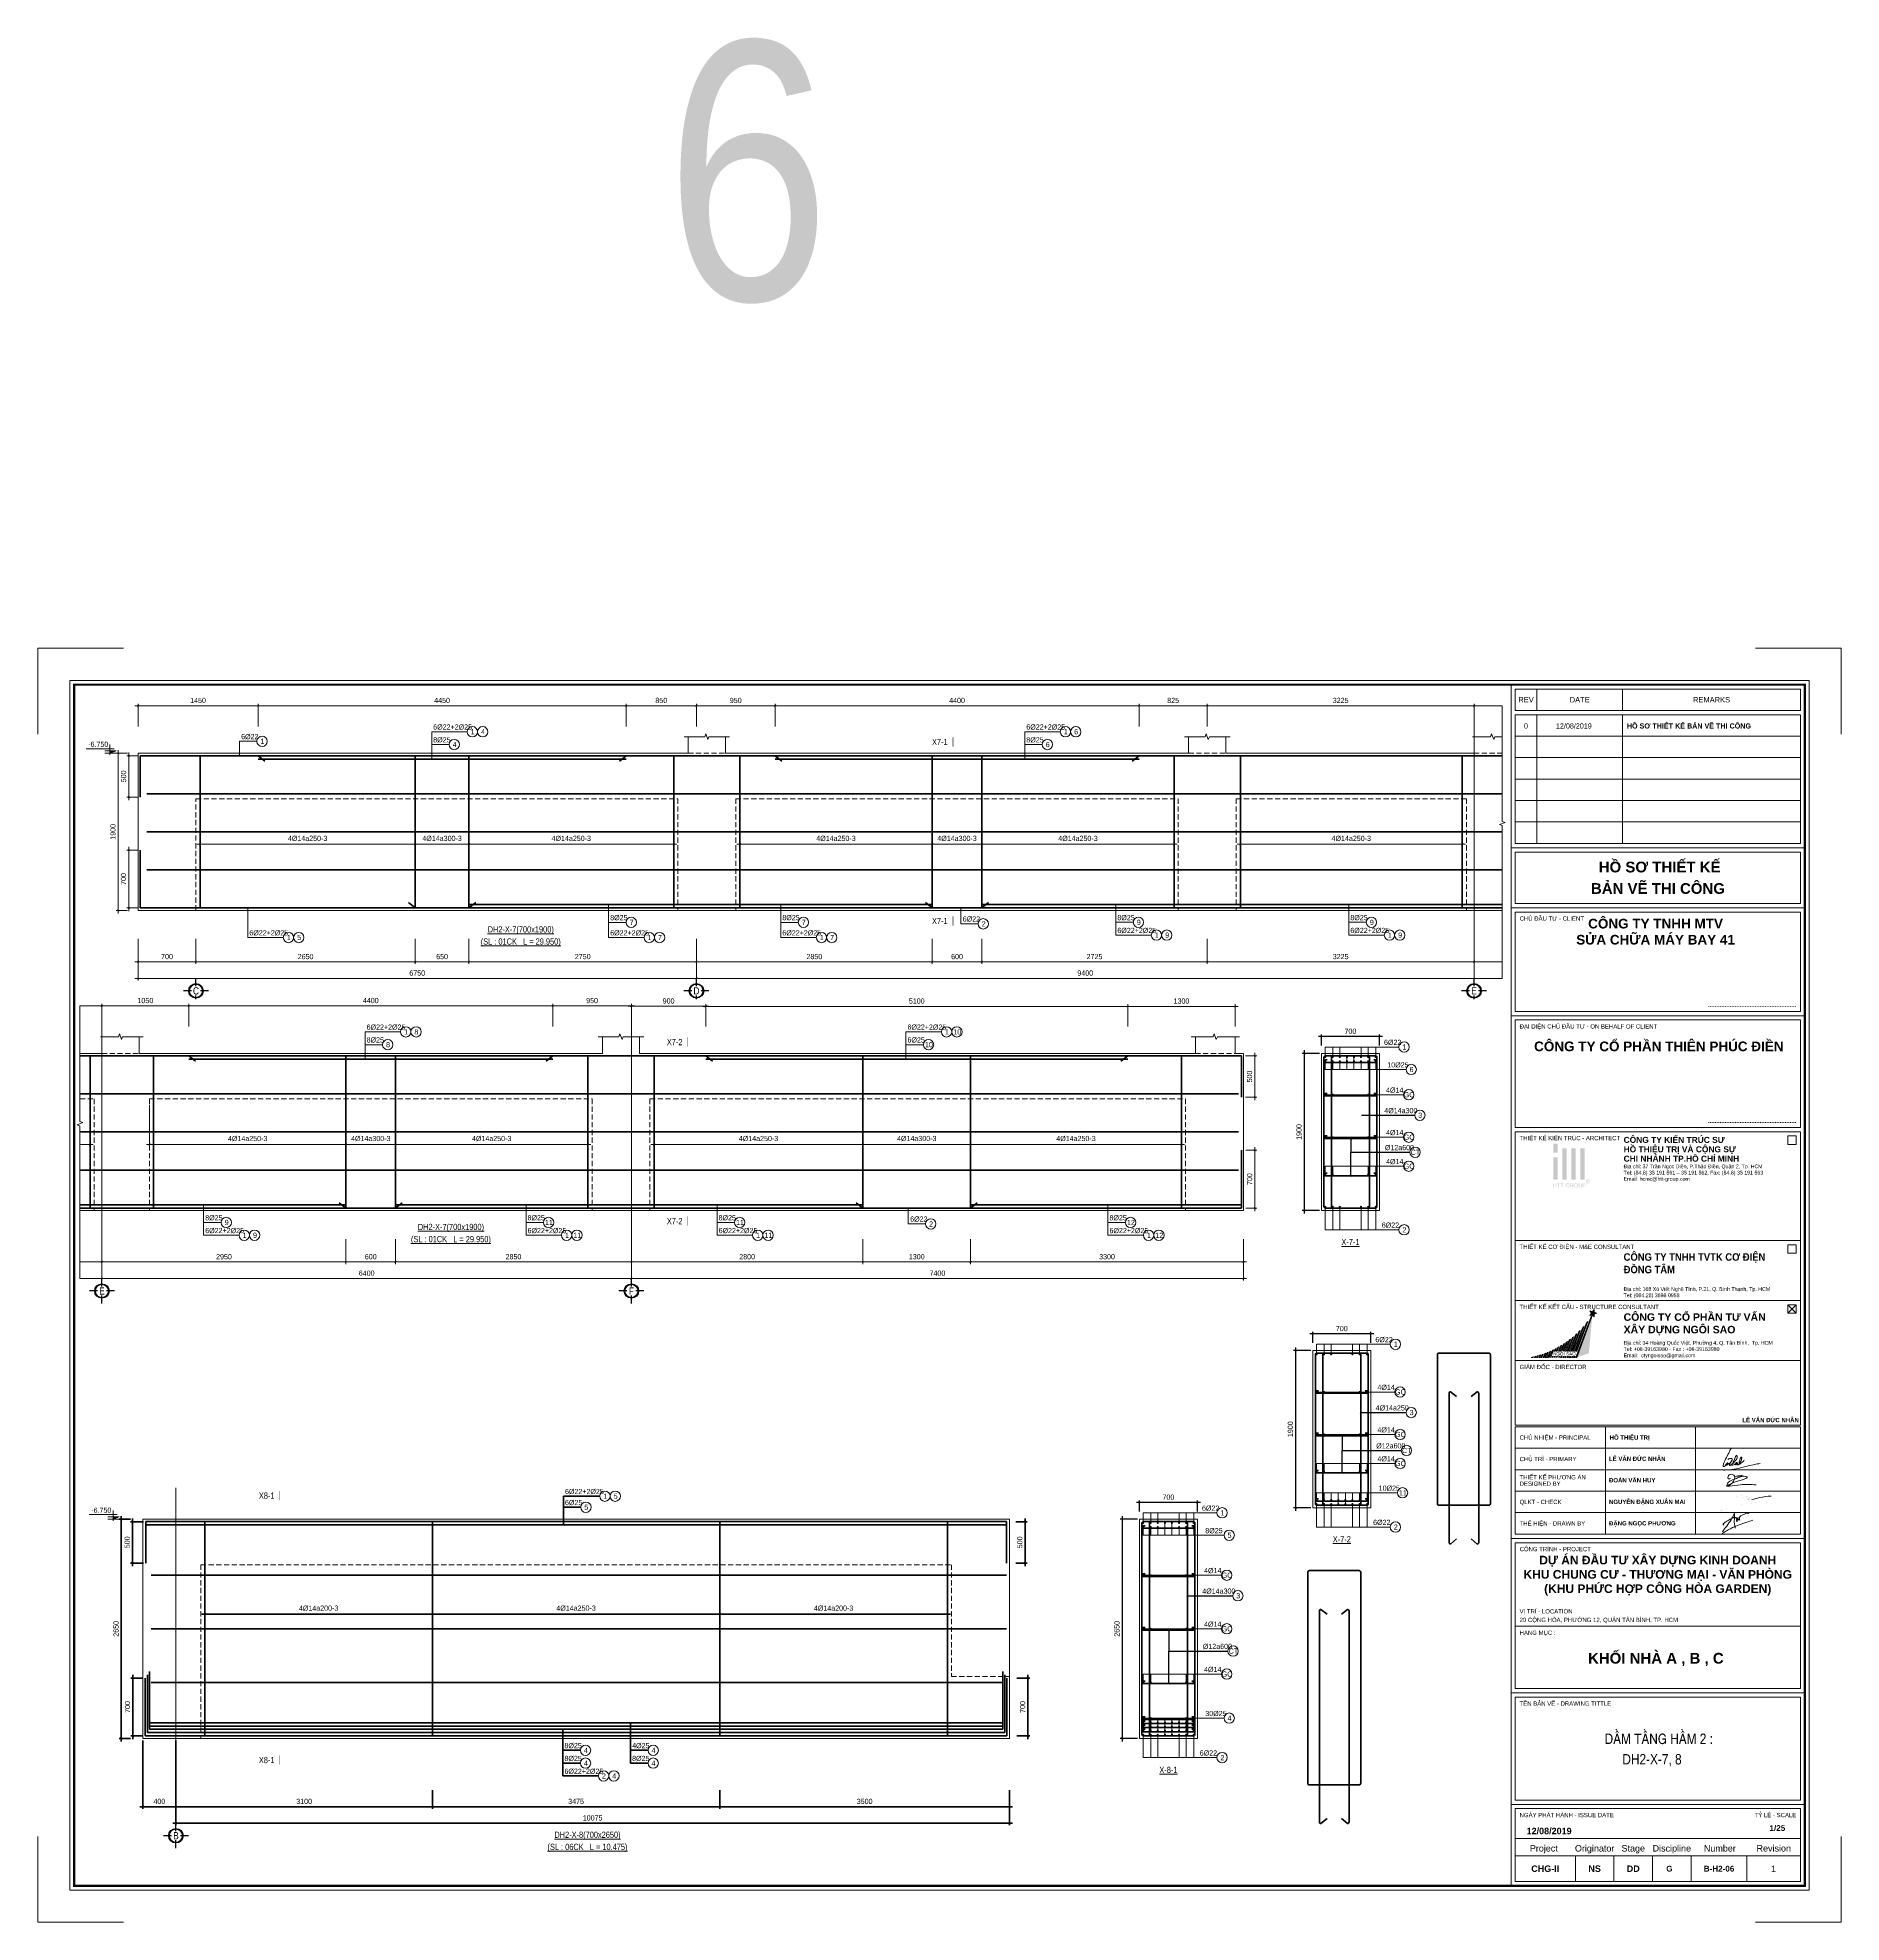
# Model space of a CAD drawing. Header units: millimetres. Extents: x 3014920 to 3563667, y -1638653 to -1356471.
# Drawn here: x 3127612 to 3149415, y -1601326 to -1578547 of the extents above; entities that cross this region are included whole.
import ezdxf
from ezdxf.enums import TextEntityAlignment as Align
from ezdxf.xclip import XClip

# ---------------------------------------------------------------- set-up
doc = ezdxf.new("R2010")
doc.units = ezdxf.units.MM
doc.header["$MEASUREMENT"] = 0
doc.header["$XCLIPFRAME"] = 0
doc.header["$PDMODE"] = 2
for name, pattern in [('6 TANG DIEN HINH 14-15$0$ACAD_ISO10W100', [18, 12, -3, 0, -3]), ('ACAD_ISO04W100', [30, 24, -3, 0, -3]), ('CENTER', [2, 1.25, -0.25, 0.25, -0.25]), ('HIDDEN', [0.375, 0.25, -0.125])]:
    doc.linetypes.add(name, pattern=pattern)
doc.layers.get('0').update_dxf_attribs({"lineweight": 9})
doc.layers.get('Defpoints').update_dxf_attribs({"color": 10, "lineweight": 0})
for name, color, linetype, lineweight in [('2', 2, 'Continuous', 20), ('CDAI', 21, 'Continuous', 40), ('CHG_XX_Khung ten$0$TEXT', 7, 'Continuous', 15), ('CHUNHO', 7, 'CENTER', 13), ('CHUTO', 51, 'Continuous', 15), ('CTHEP', 50, 'Continuous', 50), ('DBAO', 90, 'Continuous', 13), ('DGIONG', 130, 'Continuous', 13), ('HATCH', 154, 'Continuous', 9), ('KTH', 154, 'Continuous', 9), ('Net khuat', 8, 'HIDDEN', 13), ('TEXT', 7, 'Continuous', 15), ('TRUC', 251, 'ACAD_ISO04W100', 9)]:
    doc.layers.add(name, color=color, linetype=linetype, lineweight=lineweight)
doc.layers.add('8', color=8, linetype='Continuous')
doc.layers.add('CHG_XX_Khung ten$0$TKTC', color=1, linetype='Continuous')
doc.layers.add('CHG_XX_Khung ten$0$A1 BORDER$0$DGIONG', color=7, linetype='Continuous', lineweight=13, true_color=0x29ffff)
doc.layers.add('CHG_XX_Khung ten$0$A1 BORDER$0$STICK', color=7, linetype='Continuous', lineweight=9, true_color=0xe60000)
doc.styles.add('ArialB', font='arialbd.ttf')
doc.styles.add('CHG_XX_Khung ten$0$A1 BORDER$0$ARIAL', font='arial.ttf')
doc.styles.add('CHG_XX_Khung ten$0$A1 BORDER$0$Arial - Bold', font='arialbd.ttf', dxfattribs={"height": 2.5})
doc.styles.add('CHG_XX_Khung ten$0$A1 BORDER$0$Star-AvoBold', font='VAVOB_0.TTF')
doc.styles.add('CHG_XX_Khung ten$0$A1 BORDER$0$Title Block DD$0$ARIAL', font='arial.ttf')
doc.styles.add('CHG_XX_Khung ten$0$A1 BORDER$0$Title Block DD$0$Arial - Bold', font='arialbd.ttf', dxfattribs={"height": 2.5})
doc.styles.add('CHG_XX_Khung ten$0$arial', font='arial.ttf')
doc.styles.add('CHG_XX_Khung ten$0$Arial - Bold', font='arialbd.ttf')
doc.styles.add('CHG_XX_Khung ten$0$ArialB', font='arialbd.ttf')
doc.styles.add('CHG_XX_Khung ten$0$title block pccc$0$ARIAL', font='arial.ttf')
doc.styles.add('CHG_XX_Khung ten$0$title block pccc$0$Arial - Bold', font='arialbd.ttf', dxfattribs={"height": 2.5})
doc.styles.add('HELVECONDENSE', font='VHELVCN_0.TTF')
doc.styles.add('Star-HelCon', font='VHELVCN_0.TTF')
doc.styles.add('TTP-HelCon', font='VHELVCN_0.TTF')
doc.styles.add('VNI-HELVE-CONDENSE', font='VHELVCN_0.TTF')
doc.dimstyles.new('kc-25', dxfattribs={"dimtxt": 62.5, "dimasz": 20, "dimexe": 20, "dimexo": 50, "dimgap": 25, "dimtad": 3, "dimdec": 0, "dimzin": 0, "dimdsep": 46, "dimtxsty": 'VNI-HELVE-CONDENSE', "dimblk": 'DIM', "dimcen": 2.5, "dimclrd": 256, "dimclre": 154, "dimclrt": 7, "dimaunit": 1, "dimadec": 0, "dimazin": 0, "dimtfac": 1, "dimtdec": 0, "dimtix": 1, "dimtmove": 0, "dimatfit": 3, "dimldrblk": 'DOT', "dimfxl": 1, "dimtolj": 1, "dimtzin": 0, "dimarcsym": 0})
doc.dimstyles.new('TTP-25', dxfattribs={"dimscale": 25, "dimtxt": 2.5, "dimasz": 1, "dimexe": 1, "dimexo": 1, "dimgap": 0.09, "dimtad": 0, "dimdec": 4, "dimrnd": 1, "dimzin": 9, "dimdsep": 46, "dimtxsty": 'TTP-HelCon', "dimblk": 'ARCHTICK', "dimcen": 0.09, "dimdle": 1.5, "dimclrd": 256, "dimclre": 256, "dimclrt": 7, "dimadec": 0, "dimazin": 0, "dimtfac": 1, "dimtdec": 4, "dimtmove": 0, "dimatfit": 3, "dimldrblk": 'ARCHTICK', "dimfxl": 1, "dimtvp": 1, "dimtolj": 1, "dimtzin": 0, "dimarcsym": 0})

# ---------------------------------------------------------------- blocks, each defined once
blk = doc.blocks.new('_ArchTick')
at = {"color": 0, "linetype": 'ByBlock', "const_width": 0.15}
blk.add_lwpolyline([(-0.5, -0.5), (0.5, 0.5)], dxfattribs=at)
blk = doc.blocks.new('*D208')
at = {"layer": 'Defpoints', "color": 0, "transparency": 16777216}
for p in [(-6935, -4274), (-185, -4274), (-6935, -4775)]:
    blk.add_point(p, dxfattribs=at)
at = {"layer": 'KTH', "lineweight": -2, "transparency": 16777216}
for p, q in [((-6935, -4299), (-6935, -4800)), ((-185, -4299), (-185, -4800)), ((-148, -4775), (-6973, -4775))]:
    blk.add_line(p, q, dxfattribs=at)
at = {"layer": 'KTH', "lineweight": -2, "transparency": 16777216, "xscale": 25, "yscale": 25, "zscale": 25, "rotation": 180}
blk.add_blockref('_ArchTick', (-6935, -4775), dxfattribs=at)
at = {"layer": 'KTH', "lineweight": -2, "transparency": 16777216, "xscale": 25, "yscale": 25, "zscale": 25}
blk.add_blockref('_ArchTick', (-185, -4775), dxfattribs=at)
at = {"layer": 'KTH', "color": 7, "transparency": 16777216, "insert": (-3560, -4711), "char_height": 62.5, "attachment_point": 5, "style": 'TTP-HelCon'}
blk.add_mtext('\\A1;6750', dxfattribs=at)
blk = doc.blocks.new('*D209')
at = {"layer": 'Defpoints', "color": 0, "transparency": 16777216}
for p in [(-5485, -1480), (-5485, -1754), (-1035, -1754)]:
    blk.add_point(p, dxfattribs=at)
at = {"layer": 'KTH', "lineweight": -2, "transparency": 16777216}
for p, q in [((-998, -1480), (-5523, -1480)), ((-5485, -1729), (-5485, -1455)), ((-1035, -1729), (-1035, -1455))]:
    blk.add_line(p, q, dxfattribs=at)
at = {"layer": 'KTH', "lineweight": -2, "transparency": 16777216, "xscale": 25, "yscale": 25, "zscale": 25, "rotation": 180}
blk.add_blockref('_ArchTick', (-5485, -1480), dxfattribs=at)
at = {"layer": 'KTH', "lineweight": -2, "transparency": 16777216, "xscale": 25, "yscale": 25, "zscale": 25}
blk.add_blockref('_ArchTick', (-1035, -1480), dxfattribs=at)
at = {"layer": 'KTH', "color": 7, "transparency": 16777216, "insert": (-3260, -1416), "char_height": 62.5, "attachment_point": 5, "style": 'TTP-HelCon'}
blk.add_mtext('\\A1;4450', dxfattribs=at)
blk = doc.blocks.new('*D210')
at = {"layer": 'Defpoints', "color": 0, "transparency": 16777216}
for p in [(-6935, -1480), (-6935, -1754), (-5485, -1754)]:
    blk.add_point(p, dxfattribs=at)
at = {"layer": 'KTH', "lineweight": -2, "transparency": 16777216}
for p, q in [((-5448, -1480), (-6973, -1480)), ((-6935, -1729), (-6935, -1455)), ((-5485, -1729), (-5485, -1455))]:
    blk.add_line(p, q, dxfattribs=at)
at = {"layer": 'KTH', "lineweight": -2, "transparency": 16777216, "xscale": 25, "yscale": 25, "zscale": 25, "rotation": 180}
blk.add_blockref('_ArchTick', (-6935, -1480), dxfattribs=at)
at = {"layer": 'KTH', "lineweight": -2, "transparency": 16777216, "xscale": 25, "yscale": 25, "zscale": 25}
blk.add_blockref('_ArchTick', (-5485, -1480), dxfattribs=at)
at = {"layer": 'KTH', "color": 7, "transparency": 16777216, "insert": (-6210, -1416), "char_height": 62.5, "attachment_point": 5, "style": 'TTP-HelCon'}
blk.add_mtext('\\A1;1450', dxfattribs=at)
blk = doc.blocks.new('*D211')
at = {"layer": 'Defpoints', "color": 0, "transparency": 16777216}
for p in [(-3585, -4274), (-2935, -4274), (-2935, -4575)]:
    blk.add_point(p, dxfattribs=at)
at = {"layer": 'KTH', "lineweight": -2, "transparency": 16777216}
for p, q in [((-3585, -4299), (-3585, -4600)), ((-2935, -4299), (-2935, -4600)), ((-3623, -4575), (-2898, -4575))]:
    blk.add_line(p, q, dxfattribs=at)
at = {"layer": 'KTH', "lineweight": -2, "transparency": 16777216, "xscale": 25, "yscale": 25, "zscale": 25, "rotation": 180}
blk.add_blockref('_ArchTick', (-3585, -4575), dxfattribs=at)
at = {"layer": 'KTH', "lineweight": -2, "transparency": 16777216, "xscale": 25, "yscale": 25, "zscale": 25}
blk.add_blockref('_ArchTick', (-2935, -4575), dxfattribs=at)
at = {"layer": 'KTH', "color": 7, "transparency": 16777216, "insert": (-3260, -4512), "char_height": 62.5, "attachment_point": 5, "style": 'TTP-HelCon'}
blk.add_mtext('\\A1;650', dxfattribs=at)
blk = doc.blocks.new('*D212')
at = {"layer": 'Defpoints', "color": 0, "transparency": 16777216}
for p in [(-6185, -2657), (-3585, -2657), (-3585, -3154)]:
    blk.add_point(p, dxfattribs=at)
at = {"layer": 'KTH', "lineweight": -2, "transparency": 16777216}
for p, q in [((-6185, -2682), (-6185, -3179)), ((-3585, -2682), (-3585, -3179)), ((-6223, -3154), (-3548, -3154))]:
    blk.add_line(p, q, dxfattribs=at)
at = {"layer": 'KTH', "lineweight": -2, "transparency": 16777216, "xscale": 25, "yscale": 25, "zscale": 25, "rotation": 180}
blk.add_blockref('_ArchTick', (-6185, -3154), dxfattribs=at)
at = {"layer": 'KTH', "lineweight": -2, "transparency": 16777216, "xscale": 25, "yscale": 25, "zscale": 25}
blk.add_blockref('_ArchTick', (-3585, -3154), dxfattribs=at)
at = {"layer": 'KTH', "color": 7, "transparency": 16777216, "insert": (-4885, -3084), "char_height": 62.5, "attachment_point": 5, "style": 'TTP-HelCon'}
blk.add_mtext('\\A1;4Þ14a250-3', dxfattribs=at)
blk = doc.blocks.new('*D213')
at = {"layer": 'Defpoints', "color": 0, "transparency": 16777216}
for p in [(-3585, -2657), (-2935, -2657), (-2935, -3154)]:
    blk.add_point(p, dxfattribs=at)
at = {"layer": 'KTH', "lineweight": -2, "transparency": 16777216}
for p, q in [((-3585, -2682), (-3585, -3179)), ((-2935, -2682), (-2935, -3179)), ((-3623, -3154), (-2898, -3154))]:
    blk.add_line(p, q, dxfattribs=at)
at = {"layer": 'KTH', "lineweight": -2, "transparency": 16777216, "xscale": 25, "yscale": 25, "zscale": 25, "rotation": 180}
blk.add_blockref('_ArchTick', (-3585, -3154), dxfattribs=at)
at = {"layer": 'KTH', "lineweight": -2, "transparency": 16777216, "xscale": 25, "yscale": 25, "zscale": 25}
blk.add_blockref('_ArchTick', (-2935, -3154), dxfattribs=at)
at = {"layer": 'KTH', "color": 7, "transparency": 16777216, "insert": (-3260, -3084), "char_height": 62.5, "attachment_point": 5, "style": 'TTP-HelCon'}
blk.add_mtext('\\A1;4Þ14a300-3', dxfattribs=at)
blk = doc.blocks.new('dau truc')
blk.add_circle((0, 0), 180)
at = {"layer": '8'}
for p, q in [((0, 127), (0, 345)), ((-127, 0), (-345, 0)), ((0, -345), (0, -127)), ((345, 0), (127, 0))]:
    blk.add_line(p, q, dxfattribs=at)
blk.add_circle((0, 0), 200, dxfattribs=at)
at = {"layer": 'TEXT', "style": 'HELVECONDENSE'}
blk.add_attdef('A', text='', height=233, dxfattribs=at).set_placement((0, 0), align=Align.MIDDLE)
blk = doc.blocks.new('*D214')
at = {"layer": 'Defpoints', "color": 0, "transparency": 16777216}
for p in [(19715, -4274), (23015, -4274), (23015, -4575)]:
    blk.add_point(p, dxfattribs=at)
at = {"layer": 'KTH', "lineweight": -2, "transparency": 16777216}
for p, q in [((19715, -4299), (19715, -4600)), ((23015, -4299), (23015, -4600)), ((19677, -4575), (23052, -4575))]:
    blk.add_line(p, q, dxfattribs=at)
at = {"layer": 'KTH', "lineweight": -2, "transparency": 16777216, "xscale": 25, "yscale": 25, "zscale": 25, "rotation": 180}
blk.add_blockref('_ArchTick', (19715, -4575), dxfattribs=at)
at = {"layer": 'KTH', "lineweight": -2, "transparency": 16777216, "xscale": 25, "yscale": 25, "zscale": 25}
blk.add_blockref('_ArchTick', (23015, -4575), dxfattribs=at)
at = {"layer": 'KTH', "color": 7, "transparency": 16777216, "insert": (21365, -4512), "char_height": 62.5, "attachment_point": 5, "style": 'TTP-HelCon'}
blk.add_mtext('\\A1;3300', dxfattribs=at)
blk = doc.blocks.new('*D215')
at = {"layer": 'Defpoints', "color": 0, "transparency": 16777216}
for p in [(18415, -4274), (19715, -4274), (19715, -4575)]:
    blk.add_point(p, dxfattribs=at)
at = {"layer": 'KTH', "lineweight": -2, "transparency": 16777216}
for p, q in [((18415, -4299), (18415, -4600)), ((19715, -4299), (19715, -4600)), ((18377, -4575), (19752, -4575))]:
    blk.add_line(p, q, dxfattribs=at)
at = {"layer": 'KTH', "lineweight": -2, "transparency": 16777216, "xscale": 25, "yscale": 25, "zscale": 25, "rotation": 180}
blk.add_blockref('_ArchTick', (18415, -4575), dxfattribs=at)
at = {"layer": 'KTH', "lineweight": -2, "transparency": 16777216, "xscale": 25, "yscale": 25, "zscale": 25}
blk.add_blockref('_ArchTick', (19715, -4575), dxfattribs=at)
at = {"layer": 'KTH', "color": 7, "transparency": 16777216, "insert": (19065, -4512), "char_height": 62.5, "attachment_point": 5, "style": 'TTP-HelCon'}
blk.add_mtext('\\A1;1300', dxfattribs=at)
blk = doc.blocks.new('DIM')
h = blk.add_hatch(color=1)
h.paths.add_polyline_path([(0.5, 0.3, 1), (0.3, 0.5), (-0.2, 0), (0.2, 0)])
h.paths.add_polyline_path([(0.2, 0), (-0.2, 0), (-0.5, -0.3, 1), (-0.3, -0.5)])
at = {"color": 9}
for p, q in [((-0.2, 0), (-1.5, 0)), ((0.2, 0), (1.5, 0))]:
    blk.add_line(p, q, dxfattribs=at)
at = {"color": 1}
for p, q in [((-0.5, -0.3), (0.3, 0.5)), ((-0.3, -0.5), (0.5, 0.3)), ((-0.2, 0), (0.2, 0))]:
    blk.add_line(p, q, dxfattribs=at)
blk.add_arc((-0.4, -0.4), 0.138, 135, 315, dxfattribs=at)
blk = doc.blocks.new('*D216')
at = {"layer": 'Defpoints', "color": 0, "transparency": 16777216}
for p in [(-7039, -2054), (-7175, -3954), (-7039, -3954)]:
    blk.add_point(p, dxfattribs=at)
at = {"layer": 'KTH', "lineweight": -2, "transparency": 16777216}
for p, q in [((-7175, -2016), (-7175, -3991)), ((-7064, -2054), (-7200, -2054)), ((-7064, -3954), (-7200, -3954))]:
    blk.add_line(p, q, dxfattribs=at)
at = {"layer": 'KTH', "lineweight": -2, "transparency": 16777216, "xscale": 25, "yscale": 25, "zscale": 25}
for p, rotation in [((-7175, -2054), 90), ((-7175, -3954), 270)]:
    blk.add_blockref('_ArchTick', p, dxfattribs=dict(at, rotation=rotation))
at = {"layer": 'KTH', "color": 7, "transparency": 16777216, "insert": (-7239, -3004), "char_height": 62.5, "attachment_point": 5, "rotation": 90, "style": 'TTP-HelCon'}
blk.add_mtext('\\A1;1900', dxfattribs=at)
blk = doc.blocks.new('CODE')
at = {"layer": 'DBAO'}
for p, q in [((-63, 0), (-138, 30)), ((-138, 30), (0, 30)), ((-138, 0), (0, 0)), ((-113, 55), (224, 55)), ((-63, -20), (-63, 105))]:
    blk.add_line(p, q, dxfattribs=at)
at = {"layer": 'HATCH', "color": 1}
blk.add_solid([(-63, 0), (-138, 30), (-63, 30)], dxfattribs=at)
blk = doc.blocks.new('*D217')
at = {"layer": 'Defpoints', "color": 0, "transparency": 16777216}
for p in [(3265, -2657), (5590, -2657), (3265, -3154)]:
    blk.add_point(p, dxfattribs=at)
at = {"layer": 'KTH', "lineweight": -2, "transparency": 16777216}
for p, q in [((3265, -2682), (3265, -3179)), ((5590, -2682), (5590, -3179)), ((5627, -3154), (3227, -3154))]:
    blk.add_line(p, q, dxfattribs=at)
at = {"layer": 'KTH', "lineweight": -2, "transparency": 16777216, "xscale": 25, "yscale": 25, "zscale": 25, "rotation": 180}
blk.add_blockref('_ArchTick', (3265, -3154), dxfattribs=at)
at = {"layer": 'KTH', "lineweight": -2, "transparency": 16777216, "xscale": 25, "yscale": 25, "zscale": 25}
blk.add_blockref('_ArchTick', (5590, -3154), dxfattribs=at)
at = {"layer": 'KTH', "color": 7, "transparency": 16777216, "insert": (4427, -3084), "char_height": 62.5, "attachment_point": 5, "style": 'TTP-HelCon'}
blk.add_mtext('\\A1;4Þ14a250-3', dxfattribs=at)
blk = doc.blocks.new('*D218')
at = {"layer": 'Defpoints', "color": 0, "transparency": 16777216}
for p in [(5990, -1480), (5165, -1754), (5990, -1754)]:
    blk.add_point(p, dxfattribs=at)
at = {"layer": 'KTH', "lineweight": -2, "transparency": 16777216}
for p, q in [((5127, -1480), (6027, -1480)), ((5165, -1729), (5165, -1455)), ((5990, -1729), (5990, -1455))]:
    blk.add_line(p, q, dxfattribs=at)
at = {"layer": 'KTH', "lineweight": -2, "transparency": 16777216, "xscale": 25, "yscale": 25, "zscale": 25, "rotation": 180}
blk.add_blockref('_ArchTick', (5165, -1480), dxfattribs=at)
at = {"layer": 'KTH', "lineweight": -2, "transparency": 16777216, "xscale": 25, "yscale": 25, "zscale": 25}
blk.add_blockref('_ArchTick', (5990, -1480), dxfattribs=at)
at = {"layer": 'KTH', "color": 7, "transparency": 16777216, "insert": (5577, -1416), "char_height": 62.5, "attachment_point": 5, "style": 'TTP-HelCon'}
blk.add_mtext('\\A1;825', dxfattribs=at)
blk = doc.blocks.new('*D219')
at = {"layer": 'Defpoints', "color": 0, "transparency": 16777216}
for p in [(15615, -1480), (14665, -1754), (15615, -1754)]:
    blk.add_point(p, dxfattribs=at)
at = {"layer": 'KTH', "lineweight": -2, "transparency": 16777216}
for p, q in [((14627, -1480), (15652, -1480)), ((14665, -1729), (14665, -1455)), ((15615, -1729), (15615, -1455))]:
    blk.add_line(p, q, dxfattribs=at)
at = {"layer": 'KTH', "lineweight": -2, "transparency": 16777216, "xscale": 25, "yscale": 25, "zscale": 25, "rotation": 180}
blk.add_blockref('_ArchTick', (14665, -1480), dxfattribs=at)
at = {"layer": 'KTH', "lineweight": -2, "transparency": 16777216, "xscale": 25, "yscale": 25, "zscale": 25}
blk.add_blockref('_ArchTick', (15615, -1480), dxfattribs=at)
at = {"layer": 'KTH', "color": 7, "transparency": 16777216, "insert": (15140, -1416), "char_height": 62.5, "attachment_point": 5, "style": 'TTP-HelCon'}
blk.add_mtext('\\A1;950', dxfattribs=at)
blk = doc.blocks.new('*D220')
at = {"layer": 'Defpoints', "color": 0, "transparency": 16777216}
for p in [(18415, -2657), (19715, -2657), (18415, -3154)]:
    blk.add_point(p, dxfattribs=at)
at = {"layer": 'KTH', "lineweight": -2, "transparency": 16777216}
for p, q in [((18415, -2682), (18415, -3179)), ((19715, -2682), (19715, -3179)), ((19752, -3154), (18377, -3154))]:
    blk.add_line(p, q, dxfattribs=at)
at = {"layer": 'KTH', "lineweight": -2, "transparency": 16777216, "xscale": 25, "yscale": 25, "zscale": 25, "rotation": 180}
blk.add_blockref('_ArchTick', (18415, -3154), dxfattribs=at)
at = {"layer": 'KTH', "lineweight": -2, "transparency": 16777216, "xscale": 25, "yscale": 25, "zscale": 25}
blk.add_blockref('_ArchTick', (19715, -3154), dxfattribs=at)
at = {"layer": 'KTH', "color": 7, "transparency": 16777216, "insert": (19065, -3084), "char_height": 62.5, "attachment_point": 5, "style": 'TTP-HelCon'}
blk.add_mtext('\\A1;4Þ14a300-3', dxfattribs=at)
blk = doc.blocks.new('*D221')
at = {"layer": 'Defpoints', "color": 0, "transparency": 16777216}
for p in [(12765, -2657), (15090, -2657), (15090, -3154)]:
    blk.add_point(p, dxfattribs=at)
at = {"layer": 'KTH', "lineweight": -2, "transparency": 16777216}
for p, q in [((12765, -2682), (12765, -3179)), ((15090, -2682), (15090, -3179)), ((12727, -3154), (15127, -3154))]:
    blk.add_line(p, q, dxfattribs=at)
at = {"layer": 'KTH', "lineweight": -2, "transparency": 16777216, "xscale": 25, "yscale": 25, "zscale": 25, "rotation": 180}
blk.add_blockref('_ArchTick', (12765, -3154), dxfattribs=at)
at = {"layer": 'KTH', "lineweight": -2, "transparency": 16777216, "xscale": 25, "yscale": 25, "zscale": 25}
blk.add_blockref('_ArchTick', (15090, -3154), dxfattribs=at)
at = {"layer": 'KTH', "color": 7, "transparency": 16777216, "insert": (13927, -3084), "char_height": 62.5, "attachment_point": 5, "style": 'TTP-HelCon'}
blk.add_mtext('\\A1;4Þ14a250-3', dxfattribs=at)
blk = doc.blocks.new('*D222')
at = {"layer": 'Defpoints', "color": 0, "transparency": 16777216}
for p in [(19715, -2657), (22265, -2657), (19715, -3154)]:
    blk.add_point(p, dxfattribs=at)
at = {"layer": 'KTH', "lineweight": -2, "transparency": 16777216}
for p, q in [((19715, -2682), (19715, -3179)), ((22265, -2682), (22265, -3179)), ((22302, -3154), (19677, -3154))]:
    blk.add_line(p, q, dxfattribs=at)
at = {"layer": 'KTH', "lineweight": -2, "transparency": 16777216, "xscale": 25, "yscale": 25, "zscale": 25, "rotation": 180}
blk.add_blockref('_ArchTick', (19715, -3154), dxfattribs=at)
at = {"layer": 'KTH', "lineweight": -2, "transparency": 16777216, "xscale": 25, "yscale": 25, "zscale": 25}
blk.add_blockref('_ArchTick', (22265, -3154), dxfattribs=at)
at = {"layer": 'KTH', "color": 7, "transparency": 16777216, "insert": (20990, -3084), "char_height": 62.5, "attachment_point": 5, "style": 'TTP-HelCon'}
blk.add_mtext('\\A1;4Þ14a250-3', dxfattribs=at)
blk = doc.blocks.new('*D223')
at = {"layer": 'Defpoints', "color": 0, "transparency": 16777216}
for p in [(12165, -4274), (12765, -4274), (12765, -4575)]:
    blk.add_point(p, dxfattribs=at)
at = {"layer": 'KTH', "lineweight": -2, "transparency": 16777216}
for p, q in [((12165, -4299), (12165, -4600)), ((12765, -4299), (12765, -4600)), ((12127, -4575), (12802, -4575))]:
    blk.add_line(p, q, dxfattribs=at)
at = {"layer": 'KTH', "lineweight": -2, "transparency": 16777216, "xscale": 25, "yscale": 25, "zscale": 25, "rotation": 180}
blk.add_blockref('_ArchTick', (12165, -4575), dxfattribs=at)
at = {"layer": 'KTH', "lineweight": -2, "transparency": 16777216, "xscale": 25, "yscale": 25, "zscale": 25}
blk.add_blockref('_ArchTick', (12765, -4575), dxfattribs=at)
at = {"layer": 'KTH', "color": 7, "transparency": 16777216, "insert": (12465, -4512), "char_height": 62.5, "attachment_point": 5, "style": 'TTP-HelCon'}
blk.add_mtext('\\A1;600', dxfattribs=at)
blk = doc.blocks.new('*D224')
at = {"layer": 'Defpoints', "color": 0, "transparency": 16777216}
for p in [(12765, -4274), (15615, -4274), (12765, -4575)]:
    blk.add_point(p, dxfattribs=at)
at = {"layer": 'KTH', "lineweight": -2, "transparency": 16777216}
for p, q in [((12765, -4299), (12765, -4600)), ((15615, -4299), (15615, -4600)), ((15652, -4575), (12727, -4575))]:
    blk.add_line(p, q, dxfattribs=at)
at = {"layer": 'KTH', "lineweight": -2, "transparency": 16777216, "xscale": 25, "yscale": 25, "zscale": 25, "rotation": 180}
blk.add_blockref('_ArchTick', (12765, -4575), dxfattribs=at)
at = {"layer": 'KTH', "lineweight": -2, "transparency": 16777216, "xscale": 25, "yscale": 25, "zscale": 25}
blk.add_blockref('_ArchTick', (15615, -4575), dxfattribs=at)
at = {"layer": 'KTH', "color": 7, "transparency": 16777216, "insert": (14190, -4512), "char_height": 62.5, "attachment_point": 5, "style": 'TTP-HelCon'}
blk.add_mtext('\\A1;2850', dxfattribs=at)
blk = doc.blocks.new('*D225')
at = {"layer": 'Defpoints', "color": 0, "transparency": 16777216}
for p in [(-6235, -4274), (-3585, -4274), (-6235, -4575)]:
    blk.add_point(p, dxfattribs=at)
at = {"layer": 'KTH', "lineweight": -2, "transparency": 16777216}
for p, q in [((-6235, -4299), (-6235, -4600)), ((-3585, -4299), (-3585, -4600)), ((-3548, -4575), (-6273, -4575))]:
    blk.add_line(p, q, dxfattribs=at)
at = {"layer": 'KTH', "lineweight": -2, "transparency": 16777216, "xscale": 25, "yscale": 25, "zscale": 25, "rotation": 180}
blk.add_blockref('_ArchTick', (-6235, -4575), dxfattribs=at)
at = {"layer": 'KTH', "lineweight": -2, "transparency": 16777216, "xscale": 25, "yscale": 25, "zscale": 25}
blk.add_blockref('_ArchTick', (-3585, -4575), dxfattribs=at)
at = {"layer": 'KTH', "color": 7, "transparency": 16777216, "insert": (-4910, -4512), "char_height": 62.5, "attachment_point": 5, "style": 'TTP-HelCon'}
blk.add_mtext('\\A1;2650', dxfattribs=at)
blk = doc.blocks.new('*D226')
at = {"layer": 'Defpoints', "color": 0, "transparency": 16777216}
for p in [(15615, -4274), (18415, -4274), (18415, -4575)]:
    blk.add_point(p, dxfattribs=at)
at = {"layer": 'KTH', "lineweight": -2, "transparency": 16777216}
for p, q in [((15615, -4299), (15615, -4600)), ((18415, -4299), (18415, -4600)), ((15577, -4575), (18452, -4575))]:
    blk.add_line(p, q, dxfattribs=at)
at = {"layer": 'KTH', "lineweight": -2, "transparency": 16777216, "xscale": 25, "yscale": 25, "zscale": 25, "rotation": 180}
blk.add_blockref('_ArchTick', (15615, -4575), dxfattribs=at)
at = {"layer": 'KTH', "lineweight": -2, "transparency": 16777216, "xscale": 25, "yscale": 25, "zscale": 25}
blk.add_blockref('_ArchTick', (18415, -4575), dxfattribs=at)
at = {"layer": 'KTH', "color": 7, "transparency": 16777216, "insert": (17015, -4512), "char_height": 62.5, "attachment_point": 5, "style": 'TTP-HelCon'}
blk.add_mtext('\\A1;2800', dxfattribs=at)
blk = doc.blocks.new('*D227')
at = {"layer": 'Defpoints', "color": 0, "transparency": 16777216}
for p in [(9215, -4274), (15615, -4274), (15615, -4775)]:
    blk.add_point(p, dxfattribs=at)
at = {"layer": 'KTH', "lineweight": -2, "transparency": 16777216}
for p, q in [((9215, -4299), (9215, -4800)), ((15615, -4299), (15615, -4800)), ((9177, -4775), (15652, -4775))]:
    blk.add_line(p, q, dxfattribs=at)
at = {"layer": 'KTH', "lineweight": -2, "transparency": 16777216, "xscale": 25, "yscale": 25, "zscale": 25, "rotation": 180}
blk.add_blockref('_ArchTick', (9215, -4775), dxfattribs=at)
at = {"layer": 'KTH', "lineweight": -2, "transparency": 16777216, "xscale": 25, "yscale": 25, "zscale": 25}
blk.add_blockref('_ArchTick', (15615, -4775), dxfattribs=at)
at = {"layer": 'KTH', "color": 7, "transparency": 16777216, "insert": (12415, -4711), "char_height": 62.5, "attachment_point": 5, "style": 'TTP-HelCon'}
blk.add_mtext('\\A1;6400', dxfattribs=at)
blk = doc.blocks.new('MC')
at = {"layer": 'CTHEP', "const_width": 10, "elevation": 0}
blk.add_lwpolyline([(36, 150), (36, 0)], dxfattribs=at)
at = {"layer": 'TEXT', "style": 'TTP-HelCon'}
blk.add_attdef('A', text='', height=100, dxfattribs=at).set_placement((-50, 26), align=Align.RIGHT)
blk = doc.blocks.new('*D228')
at = {"layer": 'Defpoints', "color": 0, "transparency": 16777216}
for p in [(9215, -4274), (12165, -4274), (12165, -4575)]:
    blk.add_point(p, dxfattribs=at)
at = {"layer": 'KTH', "lineweight": -2, "transparency": 16777216}
for p, q in [((9215, -4299), (9215, -4600)), ((12165, -4299), (12165, -4600)), ((9177, -4575), (12202, -4575))]:
    blk.add_line(p, q, dxfattribs=at)
at = {"layer": 'KTH', "lineweight": -2, "transparency": 16777216, "xscale": 25, "yscale": 25, "zscale": 25, "rotation": 180}
blk.add_blockref('_ArchTick', (9215, -4575), dxfattribs=at)
at = {"layer": 'KTH', "lineweight": -2, "transparency": 16777216, "xscale": 25, "yscale": 25, "zscale": 25}
blk.add_blockref('_ArchTick', (12165, -4575), dxfattribs=at)
at = {"layer": 'KTH', "color": 7, "transparency": 16777216, "insert": (10690, -4512), "char_height": 62.5, "attachment_point": 5, "style": 'TTP-HelCon'}
blk.add_mtext('\\A1;2950', dxfattribs=at)
blk = doc.blocks.new('*D229')
at = {"layer": 'Defpoints', "color": 0, "transparency": 16777216}
for p in [(6390, -2657), (9072, -2657), (9072, -3154)]:
    blk.add_point(p, dxfattribs=at)
at = {"layer": 'KTH', "lineweight": -2, "transparency": 16777216}
for p, q in [((6390, -2682), (6390, -3179)), ((9072, -2682), (9072, -3179)), ((6352, -3154), (9110, -3154))]:
    blk.add_line(p, q, dxfattribs=at)
at = {"layer": 'KTH', "lineweight": -2, "transparency": 16777216, "xscale": 25, "yscale": 25, "zscale": 25, "rotation": 180}
blk.add_blockref('_ArchTick', (6390, -3154), dxfattribs=at)
at = {"layer": 'KTH', "lineweight": -2, "transparency": 16777216, "xscale": 25, "yscale": 25, "zscale": 25}
blk.add_blockref('_ArchTick', (9072, -3154), dxfattribs=at)
at = {"layer": 'KTH', "color": 7, "transparency": 16777216, "insert": (7731, -3084), "char_height": 62.5, "attachment_point": 5, "style": 'TTP-HelCon'}
blk.add_mtext('\\A1;4Þ14a250-3', dxfattribs=at)
blk = doc.blocks.new('*D230')
at = {"layer": 'Defpoints', "color": 0, "transparency": 16777216}
for p in [(9215, -1480), (5990, -1754), (9215, -1754)]:
    blk.add_point(p, dxfattribs=at)
at = {"layer": 'KTH', "lineweight": -2, "transparency": 16777216}
for p, q in [((5952, -1480), (9252, -1480)), ((5990, -1729), (5990, -1455)), ((9215, -1729), (9215, -1455))]:
    blk.add_line(p, q, dxfattribs=at)
at = {"layer": 'KTH', "lineweight": -2, "transparency": 16777216, "xscale": 25, "yscale": 25, "zscale": 25, "rotation": 180}
blk.add_blockref('_ArchTick', (5990, -1480), dxfattribs=at)
at = {"layer": 'KTH', "lineweight": -2, "transparency": 16777216, "xscale": 25, "yscale": 25, "zscale": 25}
blk.add_blockref('_ArchTick', (9215, -1480), dxfattribs=at)
at = {"layer": 'KTH', "color": 7, "transparency": 16777216, "insert": (7602, -1416), "char_height": 62.5, "attachment_point": 5, "style": 'TTP-HelCon'}
blk.add_mtext('\\A1;3225', dxfattribs=at)
blk = doc.blocks.new('*D231')
at = {"layer": 'Defpoints', "color": 0, "transparency": 16777216}
for p in [(9215, -1480), (9215, -1754), (10265, -1754)]:
    blk.add_point(p, dxfattribs=at)
at = {"layer": 'KTH', "lineweight": -2, "transparency": 16777216}
for p, q in [((10302, -1480), (9177, -1480)), ((9215, -1729), (9215, -1455)), ((10265, -1729), (10265, -1455))]:
    blk.add_line(p, q, dxfattribs=at)
at = {"layer": 'KTH', "lineweight": -2, "transparency": 16777216, "xscale": 25, "yscale": 25, "zscale": 25, "rotation": 180}
blk.add_blockref('_ArchTick', (9215, -1480), dxfattribs=at)
at = {"layer": 'KTH', "lineweight": -2, "transparency": 16777216, "xscale": 25, "yscale": 25, "zscale": 25}
blk.add_blockref('_ArchTick', (10265, -1480), dxfattribs=at)
at = {"layer": 'KTH', "color": 7, "transparency": 16777216, "insert": (9740, -1416), "char_height": 62.5, "attachment_point": 5, "style": 'TTP-HelCon'}
blk.add_mtext('\\A1;1050', dxfattribs=at)
blk = doc.blocks.new('*D232')
at = {"layer": 'Defpoints', "color": 0, "transparency": 16777216}
for p in [(12165, -2657), (12765, -2657), (12765, -3154)]:
    blk.add_point(p, dxfattribs=at)
at = {"layer": 'KTH', "lineweight": -2, "transparency": 16777216}
for p, q in [((12165, -2682), (12165, -3179)), ((12765, -2682), (12765, -3179)), ((12127, -3154), (12802, -3154))]:
    blk.add_line(p, q, dxfattribs=at)
at = {"layer": 'KTH', "lineweight": -2, "transparency": 16777216, "xscale": 25, "yscale": 25, "zscale": 25, "rotation": 180}
blk.add_blockref('_ArchTick', (12165, -3154), dxfattribs=at)
at = {"layer": 'KTH', "lineweight": -2, "transparency": 16777216, "xscale": 25, "yscale": 25, "zscale": 25}
blk.add_blockref('_ArchTick', (12765, -3154), dxfattribs=at)
at = {"layer": 'KTH', "color": 7, "transparency": 16777216, "insert": (12465, -3084), "char_height": 62.5, "attachment_point": 5, "style": 'TTP-HelCon'}
blk.add_mtext('\\A1;4Þ14a300-3', dxfattribs=at)
blk = doc.blocks.new('*D233')
at = {"layer": 'Defpoints', "color": 0, "transparency": 16777216}
for p in [(15890, -2657), (18415, -2657), (18415, -3154)]:
    blk.add_point(p, dxfattribs=at)
at = {"layer": 'KTH', "lineweight": -2, "transparency": 16777216}
for p, q in [((15890, -2682), (15890, -3179)), ((18415, -2682), (18415, -3179)), ((15852, -3154), (18452, -3154))]:
    blk.add_line(p, q, dxfattribs=at)
at = {"layer": 'KTH', "lineweight": -2, "transparency": 16777216, "xscale": 25, "yscale": 25, "zscale": 25, "rotation": 180}
blk.add_blockref('_ArchTick', (15890, -3154), dxfattribs=at)
at = {"layer": 'KTH', "lineweight": -2, "transparency": 16777216, "xscale": 25, "yscale": 25, "zscale": 25}
blk.add_blockref('_ArchTick', (18415, -3154), dxfattribs=at)
at = {"layer": 'KTH', "color": 7, "transparency": 16777216, "insert": (17152, -3084), "char_height": 62.5, "attachment_point": 5, "style": 'TTP-HelCon'}
blk.add_mtext('\\A1;4Þ14a250-3', dxfattribs=at)
blk = doc.blocks.new('*D234')
at = {"layer": 'Defpoints', "color": 0, "transparency": 16777216}
for p in [(-6935, -4274), (-6235, -4274), (-6235, -4575)]:
    blk.add_point(p, dxfattribs=at)
at = {"layer": 'KTH', "lineweight": -2, "transparency": 16777216}
for p, q in [((-6935, -4299), (-6935, -4600)), ((-6235, -4299), (-6235, -4600)), ((-6973, -4575), (-6198, -4575))]:
    blk.add_line(p, q, dxfattribs=at)
at = {"layer": 'KTH', "lineweight": -2, "transparency": 16777216, "xscale": 25, "yscale": 25, "zscale": 25, "rotation": 180}
blk.add_blockref('_ArchTick', (-6935, -4575), dxfattribs=at)
at = {"layer": 'KTH', "lineweight": -2, "transparency": 16777216, "xscale": 25, "yscale": 25, "zscale": 25}
blk.add_blockref('_ArchTick', (-6235, -4575), dxfattribs=at)
at = {"layer": 'KTH', "color": 7, "transparency": 16777216, "insert": (-6585, -4512), "char_height": 62.5, "attachment_point": 5, "style": 'TTP-HelCon'}
blk.add_mtext('\\A1;700', dxfattribs=at)
blk = doc.blocks.new('*D235')
at = {"layer": 'Defpoints', "color": 0, "transparency": 16777216}
for p in [(-7046, -2084), (-6909, -2084), (-6909, -2584)]:
    blk.add_point(p, dxfattribs=at)
at = {"layer": 'KTH', "lineweight": -2, "transparency": 16777216}
for p, q in [((-7046, -2621), (-7046, -2046)), ((-6934, -2084), (-7071, -2084)), ((-6934, -2584), (-7071, -2584))]:
    blk.add_line(p, q, dxfattribs=at)
at = {"layer": 'KTH', "lineweight": -2, "transparency": 16777216, "xscale": 25, "yscale": 25, "zscale": 25}
for p, rotation in [((-7046, -2084), 90), ((-7046, -2584), 270)]:
    blk.add_blockref('_ArchTick', p, dxfattribs=dict(at, rotation=rotation))
at = {"layer": 'KTH', "color": 7, "transparency": 16777216, "insert": (-7110, -2334), "char_height": 62.5, "attachment_point": 5, "rotation": 90, "style": 'TTP-HelCon'}
blk.add_mtext('\\A1;500', dxfattribs=at)
blk = doc.blocks.new('*D236')
at = {"layer": 'Defpoints', "color": 0, "transparency": 16777216}
for p in [(-6910, -3224), (-7047, -3924), (-6910, -3924)]:
    blk.add_point(p, dxfattribs=at)
at = {"layer": 'KTH', "lineweight": -2, "transparency": 16777216}
for p, q in [((-7047, -3186), (-7047, -3961)), ((-6935, -3224), (-7072, -3224)), ((-6935, -3924), (-7072, -3924))]:
    blk.add_line(p, q, dxfattribs=at)
at = {"layer": 'KTH', "lineweight": -2, "transparency": 16777216, "xscale": 25, "yscale": 25, "zscale": 25}
for p, rotation in [((-7047, -3224), 90), ((-7047, -3924), 270)]:
    blk.add_blockref('_ArchTick', p, dxfattribs=dict(at, rotation=rotation))
at = {"layer": 'KTH', "color": 7, "transparency": 16777216, "insert": (-7111, -3574), "char_height": 62.5, "attachment_point": 5, "rotation": 90, "style": 'TTP-HelCon'}
blk.add_mtext('\\A1;700', dxfattribs=at)
blk = doc.blocks.new('*D237')
at = {"layer": 'Defpoints', "color": 0, "transparency": 16777216}
for p in [(15615, -1485), (15615, -1754), (16515, -1754)]:
    blk.add_point(p, dxfattribs=at)
at = {"layer": 'KTH', "lineweight": -2, "transparency": 16777216}
for p, q in [((16552, -1485), (15577, -1485)), ((15615, -1729), (15615, -1460)), ((16515, -1729), (16515, -1460))]:
    blk.add_line(p, q, dxfattribs=at)
at = {"layer": 'KTH', "lineweight": -2, "transparency": 16777216, "xscale": 25, "yscale": 25, "zscale": 25}
for p, rotation in [((15615, -1485), 179.9999999987105), ((16515, -1485), 359.9999999987105)]:
    blk.add_blockref('_ArchTick', p, dxfattribs=dict(at, rotation=rotation))
at = {"layer": 'KTH', "color": 7, "transparency": 16777216, "insert": (16065, -1421), "char_height": 62.5, "attachment_point": 5, "rotation": 360, "style": 'TTP-HelCon'}
blk.add_mtext('\\A1;900', dxfattribs=at)
blk = doc.blocks.new('*D238')
at = {"layer": 'Defpoints', "color": 0, "transparency": 16777216}
for p in [(21615, -1486), (16515, -1754), (21615, -1754)]:
    blk.add_point(p, dxfattribs=at)
at = {"layer": 'KTH', "lineweight": -2, "transparency": 16777216}
for p, q in [((16477, -1486), (21652, -1486)), ((16515, -1729), (16515, -1461)), ((21615, -1729), (21615, -1461))]:
    blk.add_line(p, q, dxfattribs=at)
at = {"layer": 'KTH', "lineweight": -2, "transparency": 16777216, "xscale": 25, "yscale": 25, "zscale": 25, "rotation": 180}
blk.add_blockref('_ArchTick', (16515, -1486), dxfattribs=at)
at = {"layer": 'KTH', "lineweight": -2, "transparency": 16777216, "xscale": 25, "yscale": 25, "zscale": 25}
blk.add_blockref('_ArchTick', (21615, -1486), dxfattribs=at)
at = {"layer": 'KTH', "color": 7, "transparency": 16777216, "insert": (19065, -1422), "char_height": 62.5, "attachment_point": 5, "style": 'TTP-HelCon'}
blk.add_mtext('\\A1;5100', dxfattribs=at)
blk = doc.blocks.new('*D239')
at = {"layer": 'Defpoints', "color": 0, "transparency": 16777216}
for p in [(21615, -1486), (21615, -1754), (22915, -1754)]:
    blk.add_point(p, dxfattribs=at)
at = {"layer": 'KTH', "lineweight": -2, "transparency": 16777216}
for p, q in [((22952, -1486), (21577, -1486)), ((21615, -1729), (21615, -1461)), ((22915, -1729), (22915, -1461))]:
    blk.add_line(p, q, dxfattribs=at)
at = {"layer": 'KTH', "lineweight": -2, "transparency": 16777216, "xscale": 25, "yscale": 25, "zscale": 25}
for p, rotation in [((21615, -1486), 180.0000000106208), ((22915, -1486), 1.062078425206892e-08)]:
    blk.add_blockref('_ArchTick', p, dxfattribs=dict(at, rotation=rotation))
at = {"layer": 'KTH', "color": 7, "transparency": 16777216, "insert": (22265, -1422), "char_height": 62.5, "attachment_point": 5, "rotation": 0, "style": 'TTP-HelCon'}
blk.add_mtext('\\A1;1300', dxfattribs=at)
blk = doc.blocks.new('*D191')
at = {"layer": 'Defpoints', "color": 0, "transparency": 16777216}
for p in [(340, -2657), (2665, -2657), (2665, -3154)]:
    blk.add_point(p, dxfattribs=at)
at = {"layer": 'KTH', "lineweight": -2, "transparency": 16777216}
for p, q in [((340, -2682), (340, -3179)), ((2665, -2682), (2665, -3179)), ((302, -3154), (2702, -3154))]:
    blk.add_line(p, q, dxfattribs=at)
at = {"layer": 'KTH', "lineweight": -2, "transparency": 16777216, "xscale": 25, "yscale": 25, "zscale": 25, "rotation": 180}
blk.add_blockref('_ArchTick', (340, -3154), dxfattribs=at)
at = {"layer": 'KTH', "lineweight": -2, "transparency": 16777216, "xscale": 25, "yscale": 25, "zscale": 25}
blk.add_blockref('_ArchTick', (2665, -3154), dxfattribs=at)
at = {"layer": 'KTH', "color": 7, "transparency": 16777216, "insert": (1502, -3084), "char_height": 62.5, "attachment_point": 5, "style": 'TTP-HelCon'}
blk.add_mtext('\\A1;4Þ14a250-3', dxfattribs=at)
blk = doc.blocks.new('*D192')
at = {"layer": 'Defpoints', "color": 0, "transparency": 16777216}
for p in [(2665, -2657), (3265, -2682), (2665, -3154)]:
    blk.add_point(p, dxfattribs=at)
at = {"layer": 'KTH', "lineweight": -2, "transparency": 16777216}
for p, q in [((2665, -2682), (2665, -3179)), ((3265, -2707), (3265, -3179)), ((3302, -3154), (2627, -3154))]:
    blk.add_line(p, q, dxfattribs=at)
at = {"layer": 'KTH', "lineweight": -2, "transparency": 16777216, "xscale": 25, "yscale": 25, "zscale": 25, "rotation": 180}
blk.add_blockref('_ArchTick', (2665, -3154), dxfattribs=at)
at = {"layer": 'KTH', "lineweight": -2, "transparency": 16777216, "xscale": 25, "yscale": 25, "zscale": 25}
blk.add_blockref('_ArchTick', (3265, -3154), dxfattribs=at)
at = {"layer": 'KTH', "color": 7, "transparency": 16777216, "insert": (2965, -3084), "char_height": 62.5, "attachment_point": 5, "style": 'TTP-HelCon'}
blk.add_mtext('\\A1;4Þ14a300-3', dxfattribs=at)
blk = doc.blocks.new('*D193')
at = {"layer": 'Defpoints', "color": 0, "transparency": 16777216}
for p in [(5990, -4274), (9215, -4274), (5990, -4575)]:
    blk.add_point(p, dxfattribs=at)
at = {"layer": 'KTH', "lineweight": -2, "transparency": 16777216}
for p, q in [((5990, -4299), (5990, -4600)), ((9215, -4299), (9215, -4600)), ((9252, -4575), (5952, -4575))]:
    blk.add_line(p, q, dxfattribs=at)
at = {"layer": 'KTH', "lineweight": -2, "transparency": 16777216, "xscale": 25, "yscale": 25, "zscale": 25}
for p, rotation in [((5990, -4575), 180.0000000133402), ((9215, -4575), 1.334020893750676e-08)]:
    blk.add_blockref('_ArchTick', p, dxfattribs=dict(at, rotation=rotation))
at = {"layer": 'KTH', "color": 7, "transparency": 16777216, "insert": (7602, -4512), "char_height": 62.5, "attachment_point": 5, "rotation": 0, "style": 'TTP-HelCon'}
blk.add_mtext('\\A1;3225', dxfattribs=at)
blk = doc.blocks.new('*D194')
at = {"layer": 'Defpoints', "color": 0, "transparency": 16777216}
for p in [(14665, -1480), (10265, -1754), (14665, -1754)]:
    blk.add_point(p, dxfattribs=at)
at = {"layer": 'KTH', "lineweight": -2, "transparency": 16777216}
for p, q in [((10227, -1480), (14702, -1480)), ((10265, -1729), (10265, -1455)), ((14665, -1729), (14665, -1455))]:
    blk.add_line(p, q, dxfattribs=at)
at = {"layer": 'KTH', "lineweight": -2, "transparency": 16777216, "xscale": 25, "yscale": 25, "zscale": 25, "rotation": 180}
blk.add_blockref('_ArchTick', (10265, -1480), dxfattribs=at)
at = {"layer": 'KTH', "lineweight": -2, "transparency": 16777216, "xscale": 25, "yscale": 25, "zscale": 25}
blk.add_blockref('_ArchTick', (14665, -1480), dxfattribs=at)
at = {"layer": 'KTH', "color": 7, "transparency": 16777216, "insert": (12465, -1416), "char_height": 62.5, "attachment_point": 5, "style": 'TTP-HelCon'}
blk.add_mtext('\\A1;4400', dxfattribs=at)
blk = doc.blocks.new('*D195')
at = {"layer": 'Defpoints', "color": 0, "transparency": 16777216}
for p in [(15615, -4274), (23015, -4274), (15615, -4775)]:
    blk.add_point(p, dxfattribs=at)
at = {"layer": 'KTH', "lineweight": -2, "transparency": 16777216}
for p, q in [((15615, -4299), (15615, -4800)), ((23015, -4299), (23015, -4800)), ((23052, -4775), (15577, -4775))]:
    blk.add_line(p, q, dxfattribs=at)
at = {"layer": 'KTH', "lineweight": -2, "transparency": 16777216, "xscale": 25, "yscale": 25, "zscale": 25, "rotation": 180}
blk.add_blockref('_ArchTick', (15615, -4775), dxfattribs=at)
at = {"layer": 'KTH', "lineweight": -2, "transparency": 16777216, "xscale": 25, "yscale": 25, "zscale": 25}
blk.add_blockref('_ArchTick', (23015, -4775), dxfattribs=at)
at = {"layer": 'KTH', "color": 7, "transparency": 16777216, "insert": (19315, -4711), "char_height": 62.5, "attachment_point": 5, "style": 'TTP-HelCon'}
blk.add_mtext('\\A1;7400', dxfattribs=at)
blk = doc.blocks.new('*D196')
at = {"layer": 'Defpoints', "color": 0, "transparency": 16777216}
for p in [(23015, -2084), (23152, -2084), (23015, -2584)]:
    blk.add_point(p, dxfattribs=at)
at = {"layer": 'KTH', "lineweight": -2, "transparency": 16777216}
for p, q in [((23152, -2621), (23152, -2046)), ((23040, -2084), (23177, -2084)), ((23040, -2584), (23177, -2584))]:
    blk.add_line(p, q, dxfattribs=at)
at = {"layer": 'KTH', "lineweight": -2, "transparency": 16777216, "xscale": 25, "yscale": 25, "zscale": 25}
for p, rotation in [((23152, -2084), 90), ((23152, -2584), 270)]:
    blk.add_blockref('_ArchTick', p, dxfattribs=dict(at, rotation=rotation))
at = {"layer": 'KTH', "color": 7, "transparency": 16777216, "insert": (23088, -2334), "char_height": 62.5, "attachment_point": 5, "rotation": 90, "style": 'TTP-HelCon'}
blk.add_mtext('\\A1;500', dxfattribs=at)
blk = doc.blocks.new('*D197')
at = {"layer": 'Defpoints', "color": 0, "transparency": 16777216}
for p in [(23016, -3224), (23016, -3924), (23152, -3924)]:
    blk.add_point(p, dxfattribs=at)
at = {"layer": 'KTH', "lineweight": -2, "transparency": 16777216}
for p, q in [((23152, -3186), (23152, -3961)), ((23041, -3224), (23177, -3224)), ((23041, -3924), (23177, -3924))]:
    blk.add_line(p, q, dxfattribs=at)
at = {"layer": 'KTH', "lineweight": -2, "transparency": 16777216, "xscale": 25, "yscale": 25, "zscale": 25}
for p, rotation in [((23152, -3224), 90), ((23152, -3924), 270)]:
    blk.add_blockref('_ArchTick', p, dxfattribs=dict(at, rotation=rotation))
at = {"layer": 'KTH', "color": 7, "transparency": 16777216, "insert": (23089, -3574), "char_height": 62.5, "attachment_point": 5, "rotation": 90, "style": 'TTP-HelCon'}
blk.add_mtext('\\A1;700', dxfattribs=at)
blk = doc.blocks.new('*D198')
at = {"layer": 'Defpoints', "color": 0, "transparency": 16777216}
for p in [(-185, -1480), (-1035, -1754), (-185, -1754)]:
    blk.add_point(p, dxfattribs=at)
at = {"layer": 'KTH', "lineweight": -2, "transparency": 16777216}
for p, q in [((-1073, -1480), (-148, -1480)), ((-1035, -1729), (-1035, -1455)), ((-185, -1729), (-185, -1455))]:
    blk.add_line(p, q, dxfattribs=at)
at = {"layer": 'KTH', "lineweight": -2, "transparency": 16777216, "xscale": 25, "yscale": 25, "zscale": 25, "rotation": 180}
blk.add_blockref('_ArchTick', (-1035, -1480), dxfattribs=at)
at = {"layer": 'KTH', "lineweight": -2, "transparency": 16777216, "xscale": 25, "yscale": 25, "zscale": 25}
blk.add_blockref('_ArchTick', (-185, -1480), dxfattribs=at)
at = {"layer": 'KTH', "color": 7, "transparency": 16777216, "insert": (-610, -1416), "char_height": 62.5, "attachment_point": 5, "style": 'TTP-HelCon'}
blk.add_mtext('\\A1;850', dxfattribs=at)
blk = doc.blocks.new('*D199')
at = {"layer": 'Defpoints', "color": 0, "transparency": 16777216}
for p in [(-185, -4274), (9215, -4274), (9215, -4775)]:
    blk.add_point(p, dxfattribs=at)
at = {"layer": 'KTH', "lineweight": -2, "transparency": 16777216}
for p, q in [((-185, -4299), (-185, -4800)), ((9215, -4299), (9215, -4800)), ((-223, -4775), (9252, -4775))]:
    blk.add_line(p, q, dxfattribs=at)
at = {"layer": 'KTH', "lineweight": -2, "transparency": 16777216, "xscale": 25, "yscale": 25, "zscale": 25, "rotation": 180}
blk.add_blockref('_ArchTick', (-185, -4775), dxfattribs=at)
at = {"layer": 'KTH', "lineweight": -2, "transparency": 16777216, "xscale": 25, "yscale": 25, "zscale": 25}
blk.add_blockref('_ArchTick', (9215, -4775), dxfattribs=at)
at = {"layer": 'KTH', "color": 7, "transparency": 16777216, "insert": (4515, -4711), "char_height": 62.5, "attachment_point": 5, "style": 'TTP-HelCon'}
blk.add_mtext('\\A1;9400', dxfattribs=at)
blk = doc.blocks.new('*D200')
at = {"layer": 'Defpoints', "color": 0, "transparency": 16777216}
for p in [(-2935, -4274), (-185, -4274), (-185, -4575)]:
    blk.add_point(p, dxfattribs=at)
at = {"layer": 'KTH', "lineweight": -2, "transparency": 16777216}
for p, q in [((-2935, -4299), (-2935, -4600)), ((-185, -4299), (-185, -4600)), ((-2973, -4575), (-148, -4575))]:
    blk.add_line(p, q, dxfattribs=at)
at = {"layer": 'KTH', "lineweight": -2, "transparency": 16777216, "xscale": 25, "yscale": 25, "zscale": 25, "rotation": 180}
blk.add_blockref('_ArchTick', (-2935, -4575), dxfattribs=at)
at = {"layer": 'KTH', "lineweight": -2, "transparency": 16777216, "xscale": 25, "yscale": 25, "zscale": 25}
blk.add_blockref('_ArchTick', (-185, -4575), dxfattribs=at)
at = {"layer": 'KTH', "color": 7, "transparency": 16777216, "insert": (-1560, -4512), "char_height": 62.5, "attachment_point": 5, "style": 'TTP-HelCon'}
blk.add_mtext('\\A1;2750', dxfattribs=at)
blk = doc.blocks.new('*D201')
at = {"layer": 'Defpoints', "color": 0, "transparency": 16777216}
for p in [(-2935, -2657), (-460, -2657), (-2935, -3154)]:
    blk.add_point(p, dxfattribs=at)
at = {"layer": 'KTH', "lineweight": -2, "transparency": 16777216}
for p, q in [((-2935, -2682), (-2935, -3179)), ((-460, -2682), (-460, -3179)), ((-423, -3154), (-2973, -3154))]:
    blk.add_line(p, q, dxfattribs=at)
at = {"layer": 'KTH', "lineweight": -2, "transparency": 16777216, "xscale": 25, "yscale": 25, "zscale": 25, "rotation": 180}
blk.add_blockref('_ArchTick', (-2935, -3154), dxfattribs=at)
at = {"layer": 'KTH', "lineweight": -2, "transparency": 16777216, "xscale": 25, "yscale": 25, "zscale": 25}
blk.add_blockref('_ArchTick', (-460, -3154), dxfattribs=at)
at = {"layer": 'KTH', "color": 7, "transparency": 16777216, "insert": (-1698, -3084), "char_height": 62.5, "attachment_point": 5, "style": 'TTP-HelCon'}
blk.add_mtext('\\A1;4Þ14a250-3', dxfattribs=at)
blk = doc.blocks.new('*D202')
at = {"layer": 'Defpoints', "color": 0, "transparency": 16777216}
for p in [(-185, -4274), (2665, -4274), (-185, -4575)]:
    blk.add_point(p, dxfattribs=at)
at = {"layer": 'KTH', "lineweight": -2, "transparency": 16777216}
for p, q in [((-185, -4299), (-185, -4600)), ((2665, -4299), (2665, -4600)), ((2702, -4575), (-223, -4575))]:
    blk.add_line(p, q, dxfattribs=at)
at = {"layer": 'KTH', "lineweight": -2, "transparency": 16777216, "xscale": 25, "yscale": 25, "zscale": 25, "rotation": 180}
blk.add_blockref('_ArchTick', (-185, -4575), dxfattribs=at)
at = {"layer": 'KTH', "lineweight": -2, "transparency": 16777216, "xscale": 25, "yscale": 25, "zscale": 25}
blk.add_blockref('_ArchTick', (2665, -4575), dxfattribs=at)
at = {"layer": 'KTH', "color": 7, "transparency": 16777216, "insert": (1240, -4512), "char_height": 62.5, "attachment_point": 5, "style": 'TTP-HelCon'}
blk.add_mtext('\\A1;2850', dxfattribs=at)
blk = doc.blocks.new('*D203')
at = {"layer": 'Defpoints', "color": 0, "transparency": 16777216}
for p in [(2665, -4274), (3265, -4274), (3265, -4575)]:
    blk.add_point(p, dxfattribs=at)
at = {"layer": 'KTH', "lineweight": -2, "transparency": 16777216}
for p, q in [((2665, -4299), (2665, -4600)), ((3265, -4299), (3265, -4600)), ((2627, -4575), (3302, -4575))]:
    blk.add_line(p, q, dxfattribs=at)
at = {"layer": 'KTH', "lineweight": -2, "transparency": 16777216, "xscale": 25, "yscale": 25, "zscale": 25, "rotation": 180}
blk.add_blockref('_ArchTick', (2665, -4575), dxfattribs=at)
at = {"layer": 'KTH', "lineweight": -2, "transparency": 16777216, "xscale": 25, "yscale": 25, "zscale": 25}
blk.add_blockref('_ArchTick', (3265, -4575), dxfattribs=at)
at = {"layer": 'KTH', "color": 7, "transparency": 16777216, "insert": (2965, -4512), "char_height": 62.5, "attachment_point": 5, "style": 'TTP-HelCon'}
blk.add_mtext('\\A1;600', dxfattribs=at)
blk = doc.blocks.new('*D204')
at = {"layer": 'Defpoints', "color": 0, "transparency": 16777216}
for p in [(3265, -4274), (5990, -4274), (5990, -4575)]:
    blk.add_point(p, dxfattribs=at)
at = {"layer": 'KTH', "lineweight": -2, "transparency": 16777216}
for p, q in [((3265, -4299), (3265, -4600)), ((5990, -4299), (5990, -4600)), ((3227, -4575), (6027, -4575))]:
    blk.add_line(p, q, dxfattribs=at)
at = {"layer": 'KTH', "lineweight": -2, "transparency": 16777216, "xscale": 25, "yscale": 25, "zscale": 25, "rotation": 180}
blk.add_blockref('_ArchTick', (3265, -4575), dxfattribs=at)
at = {"layer": 'KTH', "lineweight": -2, "transparency": 16777216, "xscale": 25, "yscale": 25, "zscale": 25}
blk.add_blockref('_ArchTick', (5990, -4575), dxfattribs=at)
at = {"layer": 'KTH', "color": 7, "transparency": 16777216, "insert": (4627, -4512), "char_height": 62.5, "attachment_point": 5, "style": 'TTP-HelCon'}
blk.add_mtext('\\A1;2725', dxfattribs=at)
blk = doc.blocks.new('*D205')
at = {"layer": 'Defpoints', "color": 0, "transparency": 16777216}
for p in [(-185, -1480), (-185, -1754), (765, -1754)]:
    blk.add_point(p, dxfattribs=at)
at = {"layer": 'KTH', "lineweight": -2, "transparency": 16777216}
for p, q in [((802, -1480), (-223, -1480)), ((-185, -1729), (-185, -1455)), ((765, -1729), (765, -1455))]:
    blk.add_line(p, q, dxfattribs=at)
at = {"layer": 'KTH', "lineweight": -2, "transparency": 16777216, "xscale": 25, "yscale": 25, "zscale": 25, "rotation": 180}
blk.add_blockref('_ArchTick', (-185, -1480), dxfattribs=at)
at = {"layer": 'KTH', "lineweight": -2, "transparency": 16777216, "xscale": 25, "yscale": 25, "zscale": 25}
blk.add_blockref('_ArchTick', (765, -1480), dxfattribs=at)
at = {"layer": 'KTH', "color": 7, "transparency": 16777216, "insert": (290, -1416), "char_height": 62.5, "attachment_point": 5, "style": 'TTP-HelCon'}
blk.add_mtext('\\A1;950', dxfattribs=at)
blk = doc.blocks.new('*D206')
at = {"layer": 'Defpoints', "color": 0, "transparency": 16777216}
for p in [(5165, -1480), (765, -1754), (5165, -1754)]:
    blk.add_point(p, dxfattribs=at)
at = {"layer": 'KTH', "lineweight": -2, "transparency": 16777216}
for p, q in [((727, -1480), (5202, -1480)), ((765, -1729), (765, -1455)), ((5165, -1729), (5165, -1455))]:
    blk.add_line(p, q, dxfattribs=at)
at = {"layer": 'KTH', "lineweight": -2, "transparency": 16777216, "xscale": 25, "yscale": 25, "zscale": 25, "rotation": 180}
blk.add_blockref('_ArchTick', (765, -1480), dxfattribs=at)
at = {"layer": 'KTH', "lineweight": -2, "transparency": 16777216, "xscale": 25, "yscale": 25, "zscale": 25}
blk.add_blockref('_ArchTick', (5165, -1480), dxfattribs=at)
at = {"layer": 'KTH', "color": 7, "transparency": 16777216, "insert": (2965, -1416), "char_height": 62.5, "attachment_point": 5, "style": 'TTP-HelCon'}
blk.add_mtext('\\A1;4400', dxfattribs=at)
blk = doc.blocks.new('*D207')
at = {"layer": 'Defpoints', "color": 0, "transparency": 16777216}
for p in [(9790, -2657), (12165, -2682), (12165, -3154)]:
    blk.add_point(p, dxfattribs=at)
at = {"layer": 'KTH', "lineweight": -2, "transparency": 16777216}
for p, q in [((9790, -2682), (9790, -3179)), ((12165, -2707), (12165, -3179)), ((9752, -3154), (12202, -3154))]:
    blk.add_line(p, q, dxfattribs=at)
at = {"layer": 'KTH', "lineweight": -2, "transparency": 16777216, "xscale": 25, "yscale": 25, "zscale": 25, "rotation": 180}
blk.add_blockref('_ArchTick', (9790, -3154), dxfattribs=at)
at = {"layer": 'KTH', "lineweight": -2, "transparency": 16777216, "xscale": 25, "yscale": 25, "zscale": 25}
blk.add_blockref('_ArchTick', (12165, -3154), dxfattribs=at)
at = {"layer": 'KTH', "color": 7, "transparency": 16777216, "insert": (10977, -3084), "char_height": 62.5, "attachment_point": 5, "style": 'TTP-HelCon'}
blk.add_mtext('\\A1;4Þ14a250-3', dxfattribs=at)
blk = doc.blocks.new('*D187')
at = {"layer": 'Defpoints', "color": 0, "ltscale": 500, "transparency": 16777216}
for p in [(3143027, -1594416), (3142819, -1596316), (3143027, -1596316)]:
    blk.add_point(p, dxfattribs=at)
at = {"layer": 'KTH', "lineweight": -2, "ltscale": 500, "transparency": 16777216}
for p, q in [((3143002, -1594416), (3142794, -1594416)), ((3142819, -1594379), (3142819, -1596354)), ((3143002, -1596316), (3142794, -1596316))]:
    blk.add_line(p, q, dxfattribs=at)
at = {"layer": 'KTH', "lineweight": -2, "ltscale": 500, "transparency": 16777216, "xscale": 25, "yscale": 25, "zscale": 25}
for p, rotation in [((3142819, -1594416), 90), ((3142819, -1596316), 270)]:
    blk.add_blockref('_ArchTick', p, dxfattribs=dict(at, rotation=rotation))
at = {"layer": 'KTH', "color": 7, "ltscale": 500, "transparency": 16777216, "insert": (3142755, -1595366), "char_height": 62.5, "attachment_point": 5, "rotation": 90, "style": 'TTP-HelCon'}
blk.add_mtext('\\A1;1900', dxfattribs=at)
blk = doc.blocks.new('*D188')
at = {"layer": 'Defpoints', "color": 0, "ltscale": 500, "transparency": 16777216}
for p in [(3143027, -1594214), (3143027, -1594347), (3143727, -1594347)]:
    blk.add_point(p, dxfattribs=at)
at = {"layer": 'KTH', "lineweight": -2, "ltscale": 500, "transparency": 16777216}
for p, q in [((3143764, -1594214), (3142989, -1594214)), ((3143027, -1594322), (3143027, -1594189)), ((3143727, -1594322), (3143727, -1594189))]:
    blk.add_line(p, q, dxfattribs=at)
at = {"layer": 'KTH', "lineweight": -2, "ltscale": 500, "transparency": 16777216, "xscale": 25, "yscale": 25, "zscale": 25, "rotation": 180}
blk.add_blockref('_ArchTick', (3143027, -1594214), dxfattribs=at)
at = {"layer": 'KTH', "lineweight": -2, "ltscale": 500, "transparency": 16777216, "xscale": 25, "yscale": 25, "zscale": 25}
blk.add_blockref('_ArchTick', (3143727, -1594214), dxfattribs=at)
at = {"layer": 'KTH', "color": 7, "ltscale": 500, "transparency": 16777216, "insert": (3143377, -1594150), "char_height": 62.5, "attachment_point": 5, "style": 'TTP-HelCon'}
blk.add_mtext('\\A1;700', dxfattribs=at)
blk = doc.blocks.new('*D189')
at = {"layer": 'Defpoints', "color": 0, "ltscale": 500, "transparency": 16777216}
for p in [(3143131, -1590824), (3142923, -1592724), (3143131, -1592724)]:
    blk.add_point(p, dxfattribs=at)
at = {"layer": 'KTH', "lineweight": -2, "ltscale": 500, "transparency": 16777216}
for p, q in [((3143106, -1590824), (3142898, -1590824)), ((3142923, -1590786), (3142923, -1592761)), ((3143106, -1592724), (3142898, -1592724))]:
    blk.add_line(p, q, dxfattribs=at)
at = {"layer": 'KTH', "lineweight": -2, "ltscale": 500, "transparency": 16777216, "xscale": 25, "yscale": 25, "zscale": 25}
for p, rotation in [((3142923, -1590824), 90), ((3142923, -1592724), 270)]:
    blk.add_blockref('_ArchTick', p, dxfattribs=dict(at, rotation=rotation))
at = {"layer": 'KTH', "color": 7, "ltscale": 500, "transparency": 16777216, "insert": (3142859, -1591774), "char_height": 62.5, "attachment_point": 5, "rotation": 90, "style": 'TTP-HelCon'}
blk.add_mtext('\\A1;1900', dxfattribs=at)
blk = doc.blocks.new('*D190')
at = {"layer": 'Defpoints', "color": 0, "ltscale": 500, "transparency": 16777216}
for p in [(3143131, -1590621), (3143131, -1590755), (3143831, -1590755)]:
    blk.add_point(p, dxfattribs=at)
at = {"layer": 'KTH', "lineweight": -2, "ltscale": 500, "transparency": 16777216}
for p, q in [((3143869, -1590621), (3143094, -1590621)), ((3143131, -1590730), (3143131, -1590596)), ((3143831, -1590730), (3143831, -1590596))]:
    blk.add_line(p, q, dxfattribs=at)
at = {"layer": 'KTH', "lineweight": -2, "ltscale": 500, "transparency": 16777216, "xscale": 25, "yscale": 25, "zscale": 25, "rotation": 180}
blk.add_blockref('_ArchTick', (3143131, -1590621), dxfattribs=at)
at = {"layer": 'KTH', "lineweight": -2, "ltscale": 500, "transparency": 16777216, "xscale": 25, "yscale": 25, "zscale": 25}
blk.add_blockref('_ArchTick', (3143831, -1590621), dxfattribs=at)
at = {"layer": 'KTH', "color": 7, "ltscale": 500, "transparency": 16777216, "insert": (3143481, -1590557), "char_height": 62.5, "attachment_point": 5, "style": 'TTP-HelCon'}
blk.add_mtext('\\A1;700', dxfattribs=at)
blk = doc.blocks.new('*D1194')
at = {"layer": 'Defpoints', "color": 0, "transparency": 16777216}
for p in [(-1136, 5426), (-1272, 2776), (-1136, 2776)]:
    blk.add_point(p, dxfattribs=at)
at = {"layer": 'KTH', "lineweight": -2, "transparency": 16777216}
for p, q in [((-1161, 5426), (-1297, 5426)), ((-1272, 5464), (-1272, 2739)), ((-1161, 2776), (-1297, 2776))]:
    blk.add_line(p, q, dxfattribs=at)
at = {"layer": 'KTH', "lineweight": -2, "transparency": 16777216, "xscale": 25, "yscale": 25, "zscale": 25}
for p, rotation in [((-1272, 5426), 90), ((-1272, 2776), 270)]:
    blk.add_blockref('_ArchTick', p, dxfattribs=dict(at, rotation=rotation))
at = {"layer": 'KTH', "color": 7, "transparency": 16777216, "insert": (-1335, 4101), "char_height": 62.5, "attachment_point": 5, "rotation": 90, "style": 'TTP-HelCon'}
blk.add_mtext('\\A1;2650', dxfattribs=at)
blk = doc.blocks.new('*D1195')
at = {"layer": 'Defpoints', "color": 0, "transparency": 16777216}
for p in [(2489, 2176), (5964, 2176), (5964, 1951)]:
    blk.add_point(p, dxfattribs=at)
at = {"layer": 'KTH', "lineweight": -2, "transparency": 16777216}
for p, q in [((2489, 2151), (2489, 1926)), ((5964, 2151), (5964, 1926)), ((2451, 1951), (6001, 1951))]:
    blk.add_line(p, q, dxfattribs=at)
at = {"layer": 'KTH', "lineweight": -2, "transparency": 16777216, "xscale": 25, "yscale": 25, "zscale": 25, "rotation": 180}
blk.add_blockref('_ArchTick', (2489, 1951), dxfattribs=at)
at = {"layer": 'KTH', "lineweight": -2, "transparency": 16777216, "xscale": 25, "yscale": 25, "zscale": 25}
blk.add_blockref('_ArchTick', (5964, 1951), dxfattribs=at)
at = {"layer": 'KTH', "color": 7, "transparency": 16777216, "insert": (4226, 2015), "char_height": 62.5, "attachment_point": 5, "style": 'TTP-HelCon'}
blk.add_mtext('\\A1;3475', dxfattribs=at)
blk = doc.blocks.new('*D1196')
at = {"layer": 'Defpoints', "color": 0, "transparency": 16777216}
for p in [(-611, 2176), (2489, 2176), (2489, 1951)]:
    blk.add_point(p, dxfattribs=at)
at = {"layer": 'KTH', "lineweight": -2, "transparency": 16777216}
for p, q in [((-611, 2151), (-611, 1926)), ((2489, 2151), (2489, 1926)), ((-649, 1951), (2526, 1951))]:
    blk.add_line(p, q, dxfattribs=at)
at = {"layer": 'KTH', "lineweight": -2, "transparency": 16777216, "xscale": 25, "yscale": 25, "zscale": 25, "rotation": 180}
blk.add_blockref('_ArchTick', (-611, 1951), dxfattribs=at)
at = {"layer": 'KTH', "lineweight": -2, "transparency": 16777216, "xscale": 25, "yscale": 25, "zscale": 25}
blk.add_blockref('_ArchTick', (2489, 1951), dxfattribs=at)
at = {"layer": 'KTH', "color": 7, "transparency": 16777216, "insert": (939, 2015), "char_height": 62.5, "attachment_point": 5, "style": 'TTP-HelCon'}
blk.add_mtext('\\A1;3100', dxfattribs=at)
blk = doc.blocks.new('*D1197')
at = {"layer": 'Defpoints', "color": 0, "transparency": 16777216}
for p in [(-611, 2176), (9464, 2151), (9464, 1751)]:
    blk.add_point(p, dxfattribs=at)
at = {"layer": 'KTH', "lineweight": -2, "transparency": 16777216}
for p, q in [((-611, 2151), (-611, 1726)), ((9464, 2126), (9464, 1726)), ((-649, 1751), (9501, 1751))]:
    blk.add_line(p, q, dxfattribs=at)
at = {"layer": 'KTH', "lineweight": -2, "transparency": 16777216, "xscale": 25, "yscale": 25, "zscale": 25, "rotation": 180}
blk.add_blockref('_ArchTick', (-611, 1751), dxfattribs=at)
at = {"layer": 'KTH', "lineweight": -2, "transparency": 16777216, "xscale": 25, "yscale": 25, "zscale": 25}
blk.add_blockref('_ArchTick', (9464, 1751), dxfattribs=at)
at = {"layer": 'KTH', "color": 7, "transparency": 16777216, "insert": (4426, 1815), "char_height": 62.5, "attachment_point": 5, "style": 'TTP-HelCon'}
blk.add_mtext('\\A1;10075', dxfattribs=at)
blk = doc.blocks.new('*D1198')
at = {"layer": 'Defpoints', "color": 0, "transparency": 16777216}
for p in [(-261, 4477), (2489, 4477), (2489, 4280)]:
    blk.add_point(p, dxfattribs=at)
at = {"layer": 'KTH', "lineweight": -2, "transparency": 16777216}
for p, q in [((-261, 4452), (-261, 4255)), ((2489, 4452), (2489, 4255)), ((-299, 4280), (2526, 4280))]:
    blk.add_line(p, q, dxfattribs=at)
at = {"layer": 'KTH', "lineweight": -2, "transparency": 16777216, "xscale": 25, "yscale": 25, "zscale": 25, "rotation": 180}
blk.add_blockref('_ArchTick', (-261, 4280), dxfattribs=at)
at = {"layer": 'KTH', "lineweight": -2, "transparency": 16777216, "xscale": 25, "yscale": 25, "zscale": 25}
blk.add_blockref('_ArchTick', (2489, 4280), dxfattribs=at)
at = {"layer": 'KTH', "color": 7, "transparency": 16777216, "insert": (1114, 4350), "char_height": 62.5, "attachment_point": 5, "style": 'TTP-HelCon'}
blk.add_mtext('\\A1;4Þ14a200-3', dxfattribs=at)
blk = doc.blocks.new('*D1199')
at = {"layer": 'Defpoints', "color": 0, "transparency": 16777216}
for p in [(2489, 4477), (5964, 4477), (5964, 4280)]:
    blk.add_point(p, dxfattribs=at)
at = {"layer": 'KTH', "lineweight": -2, "transparency": 16777216}
for p, q in [((2489, 4452), (2489, 4255)), ((5964, 4452), (5964, 4255)), ((2451, 4280), (6001, 4280))]:
    blk.add_line(p, q, dxfattribs=at)
at = {"layer": 'KTH', "lineweight": -2, "transparency": 16777216, "xscale": 25, "yscale": 25, "zscale": 25, "rotation": 180}
blk.add_blockref('_ArchTick', (2489, 4280), dxfattribs=at)
at = {"layer": 'KTH', "lineweight": -2, "transparency": 16777216, "xscale": 25, "yscale": 25, "zscale": 25}
blk.add_blockref('_ArchTick', (5964, 4280), dxfattribs=at)
at = {"layer": 'KTH', "color": 7, "transparency": 16777216, "insert": (4226, 4350), "char_height": 62.5, "attachment_point": 5, "style": 'TTP-HelCon'}
blk.add_mtext('\\A1;4Þ14a250-3', dxfattribs=at)
blk = doc.blocks.new('*D1200')
at = {"layer": 'Defpoints', "color": 0, "transparency": 16777216}
for p in [(5964, 2176), (9464, 2176), (5964, 1951)]:
    blk.add_point(p, dxfattribs=at)
at = {"layer": 'KTH', "lineweight": -2, "transparency": 16777216}
for p, q in [((5964, 2151), (5964, 1926)), ((9464, 2151), (9464, 1926)), ((9501, 1951), (5926, 1951))]:
    blk.add_line(p, q, dxfattribs=at)
at = {"layer": 'KTH', "lineweight": -2, "transparency": 16777216, "xscale": 25, "yscale": 25, "zscale": 25, "rotation": 180}
blk.add_blockref('_ArchTick', (5964, 1951), dxfattribs=at)
at = {"layer": 'KTH', "lineweight": -2, "transparency": 16777216, "xscale": 25, "yscale": 25, "zscale": 25}
blk.add_blockref('_ArchTick', (9464, 1951), dxfattribs=at)
at = {"layer": 'KTH', "color": 7, "transparency": 16777216, "insert": (7714, 2015), "char_height": 62.5, "attachment_point": 5, "style": 'TTP-HelCon'}
blk.add_mtext('\\A1;3500', dxfattribs=at)
blk = doc.blocks.new('*D1201')
at = {"layer": 'Defpoints', "color": 0, "transparency": 16777216}
for p in [(5964, 4477), (8714, 4477), (5964, 4280)]:
    blk.add_point(p, dxfattribs=at)
at = {"layer": 'KTH', "lineweight": -2, "transparency": 16777216}
for p, q in [((5964, 4452), (5964, 4255)), ((8714, 4452), (8714, 4255)), ((8751, 4280), (5926, 4280))]:
    blk.add_line(p, q, dxfattribs=at)
at = {"layer": 'KTH', "lineweight": -2, "transparency": 16777216, "xscale": 25, "yscale": 25, "zscale": 25, "rotation": 180}
blk.add_blockref('_ArchTick', (5964, 4280), dxfattribs=at)
at = {"layer": 'KTH', "lineweight": -2, "transparency": 16777216, "xscale": 25, "yscale": 25, "zscale": 25}
blk.add_blockref('_ArchTick', (8714, 4280), dxfattribs=at)
at = {"layer": 'KTH', "color": 7, "transparency": 16777216, "insert": (7339, 4350), "char_height": 62.5, "attachment_point": 5, "style": 'TTP-HelCon'}
blk.add_mtext('\\A1;4Þ14a200-3', dxfattribs=at)
blk = doc.blocks.new('*D1202')
at = {"layer": 'Defpoints', "color": 0, "transparency": 16777216}
for p in [(-981, 3506), (-1132, 2806), (-981, 2806)]:
    blk.add_point(p, dxfattribs=at)
at = {"layer": 'KTH', "lineweight": -2, "transparency": 16777216}
for p, q in [((-1006, 3506), (-1157, 3506)), ((-1132, 3544), (-1132, 2769)), ((-1006, 2806), (-1157, 2806))]:
    blk.add_line(p, q, dxfattribs=at)
at = {"layer": 'KTH', "lineweight": -2, "transparency": 16777216, "xscale": 25, "yscale": 25, "zscale": 25}
for p, rotation in [((-1132, 3506), 90), ((-1132, 2806), 270)]:
    blk.add_blockref('_ArchTick', p, dxfattribs=dict(at, rotation=rotation))
at = {"layer": 'KTH', "color": 7, "transparency": 16777216, "insert": (-1196, 3156), "char_height": 62.5, "attachment_point": 5, "rotation": 90, "style": 'TTP-HelCon'}
blk.add_mtext('\\A1;700', dxfattribs=at)
blk = doc.blocks.new('*D1203')
at = {"layer": 'Defpoints', "color": 0, "transparency": 16777216}
for p in [(-1136, 5396), (-977, 5396), (-977, 4896)]:
    blk.add_point(p, dxfattribs=at)
at = {"layer": 'KTH', "lineweight": -2, "transparency": 16777216}
for p, q in [((-1002, 5396), (-1161, 5396)), ((-1136, 4859), (-1136, 5434)), ((-1002, 4896), (-1161, 4896))]:
    blk.add_line(p, q, dxfattribs=at)
at = {"layer": 'KTH', "lineweight": -2, "transparency": 16777216, "xscale": 25, "yscale": 25, "zscale": 25}
for p, rotation in [((-1136, 5396), 90), ((-1136, 4896), 270)]:
    blk.add_blockref('_ArchTick', p, dxfattribs=dict(at, rotation=rotation))
at = {"layer": 'KTH', "color": 7, "transparency": 16777216, "insert": (-1200, 5146), "char_height": 62.5, "attachment_point": 5, "rotation": 90, "style": 'TTP-HelCon'}
blk.add_mtext('\\A1;500', dxfattribs=at)
blk = doc.blocks.new('*D1204')
at = {"layer": 'Defpoints', "color": 0, "transparency": 16777216}
for p in [(9531, 3506), (9531, 2806), (9688, 2806)]:
    blk.add_point(p, dxfattribs=at)
at = {"layer": 'KTH', "lineweight": -2, "transparency": 16777216}
for p, q in [((9556, 3506), (9713, 3506)), ((9688, 3544), (9688, 2769)), ((9556, 2806), (9713, 2806))]:
    blk.add_line(p, q, dxfattribs=at)
at = {"layer": 'KTH', "lineweight": -2, "transparency": 16777216, "xscale": 25, "yscale": 25, "zscale": 25}
for p, rotation in [((9688, 3506), 90), ((9688, 2806), 270)]:
    blk.add_blockref('_ArchTick', p, dxfattribs=dict(at, rotation=rotation))
at = {"layer": 'KTH', "color": 7, "transparency": 16777216, "insert": (9624, 3156), "char_height": 62.5, "attachment_point": 5, "rotation": 90, "style": 'TTP-HelCon'}
blk.add_mtext('\\A1;700', dxfattribs=at)
blk = doc.blocks.new('*D1205')
at = {"layer": 'Defpoints', "color": 0, "transparency": 16777216}
for p in [(9517, 5396), (9517, 4896), (9654, 4896)]:
    blk.add_point(p, dxfattribs=at)
at = {"layer": 'KTH', "lineweight": -2, "transparency": 16777216}
for p, q in [((9542, 5396), (9679, 5396)), ((9654, 5434), (9654, 4859)), ((9542, 4896), (9679, 4896))]:
    blk.add_line(p, q, dxfattribs=at)
at = {"layer": 'KTH', "lineweight": -2, "transparency": 16777216, "xscale": 25, "yscale": 25, "zscale": 25}
for p, rotation in [((9654, 5396), 90), ((9654, 4896), 270)]:
    blk.add_blockref('_ArchTick', p, dxfattribs=dict(at, rotation=rotation))
at = {"layer": 'KTH', "color": 7, "transparency": 16777216, "insert": (9590, 5146), "char_height": 62.5, "attachment_point": 5, "rotation": 90, "style": 'TTP-HelCon'}
blk.add_mtext('\\A1;500', dxfattribs=at)
blk = doc.blocks.new('*D1206')
at = {"layer": 'Defpoints', "color": 0, "transparency": 16777216}
for p in [(-1011, 2776), (-611, 2776), (-611, 1951)]:
    blk.add_point(p, dxfattribs=at)
at = {"layer": 'KTH', "lineweight": -2, "transparency": 16777216}
for p, q in [((-1011, 2751), (-1011, 1926)), ((-611, 2751), (-611, 1926)), ((-1049, 1951), (-574, 1951))]:
    blk.add_line(p, q, dxfattribs=at)
at = {"layer": 'KTH', "lineweight": -2, "transparency": 16777216, "xscale": 25, "yscale": 25, "zscale": 25, "rotation": 180}
blk.add_blockref('_ArchTick', (-1011, 1951), dxfattribs=at)
at = {"layer": 'KTH', "lineweight": -2, "transparency": 16777216, "xscale": 25, "yscale": 25, "zscale": 25}
blk.add_blockref('_ArchTick', (-611, 1951), dxfattribs=at)
at = {"layer": 'KTH', "color": 7, "transparency": 16777216, "insert": (-811, 2015), "char_height": 62.5, "attachment_point": 5, "style": 'TTP-HelCon'}
blk.add_mtext('\\A1;400', dxfattribs=at)
blk = doc.blocks.new('*D1157')
at = {"layer": 'Defpoints', "color": 0, "ltscale": 500, "transparency": 16777216}
for p in [(3140931, -1596454), (3140723, -1599104), (3140931, -1599104)]:
    blk.add_point(p, dxfattribs=at)
at = {"layer": 'KTH', "lineweight": -2, "ltscale": 500, "transparency": 16777216}
for p, q in [((3140906, -1596454), (3140698, -1596454)), ((3140723, -1596416), (3140723, -1599141)), ((3140906, -1599104), (3140698, -1599104))]:
    blk.add_line(p, q, dxfattribs=at)
at = {"layer": 'KTH', "lineweight": -2, "ltscale": 500, "transparency": 16777216, "xscale": 25, "yscale": 25, "zscale": 25}
for p, rotation in [((3140723, -1596454), 90), ((3140723, -1599104), 270)]:
    blk.add_blockref('_ArchTick', p, dxfattribs=dict(at, rotation=rotation))
at = {"layer": 'KTH', "color": 7, "ltscale": 500, "transparency": 16777216, "insert": (3140659, -1597779), "char_height": 62.5, "attachment_point": 5, "rotation": 90, "style": 'TTP-HelCon'}
blk.add_mtext('\\A1;2650', dxfattribs=at)
blk = doc.blocks.new('*D1158')
at = {"layer": 'Defpoints', "color": 0, "ltscale": 500, "transparency": 16777216}
for p in [(3140931, -1596252), (3140931, -1596385), (3141631, -1596385)]:
    blk.add_point(p, dxfattribs=at)
at = {"layer": 'KTH', "lineweight": -2, "ltscale": 500, "transparency": 16777216}
for p, q in [((3141669, -1596252), (3140894, -1596252)), ((3140931, -1596360), (3140931, -1596227)), ((3141631, -1596360), (3141631, -1596227))]:
    blk.add_line(p, q, dxfattribs=at)
at = {"layer": 'KTH', "lineweight": -2, "ltscale": 500, "transparency": 16777216, "xscale": 25, "yscale": 25, "zscale": 25, "rotation": 180}
blk.add_blockref('_ArchTick', (3140931, -1596252), dxfattribs=at)
at = {"layer": 'KTH', "lineweight": -2, "ltscale": 500, "transparency": 16777216, "xscale": 25, "yscale": 25, "zscale": 25}
blk.add_blockref('_ArchTick', (3141631, -1596252), dxfattribs=at)
at = {"layer": 'KTH', "color": 7, "ltscale": 500, "transparency": 16777216, "insert": (3141281, -1596188), "char_height": 62.5, "attachment_point": 5, "style": 'TTP-HelCon'}
blk.add_mtext('\\A1;700', dxfattribs=at)
blk = doc.blocks.new('CHG_XX_Khung ten$0$A1 BORDER$0$HTT-Logo')
at = {"true_color": 0x134fb3}
h = blk.add_hatch(color=154, dxfattribs=at)
h.paths.add_polyline_path([(3, 29.1), (0, 29.1), (0, 23.1), (3, 23.1)])
h.paths.add_polyline_path([(3, 20.1), (0, 20.1), (0, 5.1), (3, 5.1)])
h.paths.add_polyline_path([(9, 26.1), (6, 26.1), (6, 5.1), (9, 5.1)])
h.paths.add_polyline_path([(15, 26.1), (12, 26.1), (12, 5.1), (15, 5.1)])
h.paths.add_polyline_path([(21, 26.1), (18, 26.1), (18, 5.1), (21, 5.1)])
h.paths.add_polyline_path([(2.1, 2.7), (1.8, 2.7), (1.8, 1.6), (0.4, 1.6), (0.4, 2.7), (0, 2.7), (0, 0), (0.4, 0), (0.4, 1.3), (1.8, 1.3), (1.8, 0), (2.1, 0)])
h.paths.add_polyline_path([(4.6, 2.7), (2.5, 2.7), (2.5, 2.4), (3.4, 2.4), (3.4, 0), (3.8, 0), (3.8, 2.4), (4.6, 2.4)])
h.paths.add_polyline_path([(7, 2.7), (4.8, 2.7), (4.8, 2.4), (5.7, 2.4), (5.7, 0), (6.1, 0), (6.1, 2.4), (7, 2.4)])
h.paths.add_polyline_path([(8.6, 1.4), (8.6, 1.4), (8.7, 1.6), (8.7, 1.7), (8.7, 1.9), (8.8, 2), (8.9, 2.2), (9, 2.3), (9.2, 2.4), (9.3, 2.4), (9.4, 2.4), (9.6, 2.4), (9.8, 2.4), (10, 2.4), (10.1, 2.3), (10.3, 2.2), (10.3, 2), (10.4, 1.9), (10.7, 1.9), (10.7, 2.1), (10.6, 2.3), (10.5, 2.4), (10.4, 2.5), (10.3, 2.6), (10.2, 2.7), (10.1, 2.7), (10, 2.7), (9.8, 2.7), (9.6, 2.7), (9.6, 2.7), (9.4, 2.7), (9.2, 2.7), (9.1, 2.6), (8.9, 2.6), (8.9, 2.6), (8.7, 2.5), (8.6, 2.4), (8.5, 2.2), (8.4, 2.1), (8.4, 2), (8.3, 1.8), (8.3, 1.7), (8.3, 1.5), (8.3, 1.3), (8.3, 1.3), (8.3, 1.1), (8.3, 0.9), (8.4, 0.8), (8.4, 0.6), (8.5, 0.6), (8.6, 0.4), (8.7, 0.3), (8.8, 0.2), (8.9, 0.1), (9, 0.1), (9.2, 0), (9.3, 0), (9.5, 0), (9.7, 0), (9.7, 0), (9.9, 0), (10.1, 0), (10.2, 0.1), (10.3, 0.1), (10.5, 0.2), (10.6, 0.3), (10.8, 0.4), (10.8, 1.4), (9.6, 1.4), (9.6, 1.1), (10.4, 1.1), (10.4, 0.6), (10.4, 0.5), (10.3, 0.4), (10.1, 0.4), (10, 0.3), (9.8, 0.3), (9.6, 0.3), (9.6, 0.3), (9.4, 0.3), (9.3, 0.3), (9.1, 0.4), (9, 0.5), (8.9, 0.6), (8.8, 0.8), (8.7, 0.9), (8.7, 1), (8.7, 1.2)])
h.paths.add_polyline_path([(13.2, 1.4), (13.3, 1.5), (13.3, 1.5), (13.4, 1.6), (13.4, 1.8), (13.5, 2), (13.5, 2.1), (13.4, 2.2), (13.3, 2.4), (13.3, 2.4), (13.2, 2.5), (13, 2.6), (13, 2.6), (12.9, 2.7), (12.7, 2.7), (12.5, 2.7), (11.3, 2.7), (11.3, 0), (11.7, 0), (11.7, 1.2), (12.1, 1.2), (12.1, 1.2), (12.3, 1.2), (12.4, 1.1), (12.5, 1.1), (12.6, 0.9), (12.7, 0.9), (12.8, 0.7), (12.9, 0.6), (13.2, 0), (13.7, 0), (13.2, 0.7), (13.1, 0.8), (13, 1), (12.9, 1.1), (12.9, 1.1), (12.7, 1.2), (12.9, 1.3), (13, 1.3)])
h.paths.add_polyline_path([(11.7, 1.5), (11.7, 2.4), (12.5, 2.4), (12.7, 2.4), (12.8, 2.4), (13, 2.3), (13.1, 2.1), (13.1, 2), (13.1, 1.9), (13, 1.7), (13, 1.6), (12.8, 1.6), (12.6, 1.5), (12.4, 1.5)], flags=16)
h.paths.add_polyline_path([(16.5, 1.4), (16.5, 1.6), (16.4, 1.8), (16.4, 1.9), (16.3, 2.1), (16.3, 2.1), (16.2, 2.2), (16.1, 2.4), (16, 2.5), (15.9, 2.6), (15.8, 2.6), (15.7, 2.7), (15.5, 2.7), (15.4, 2.7), (15.2, 2.7), (15.2, 2.7), (15, 2.7), (14.8, 2.7), (14.7, 2.6), (14.5, 2.6), (14.4, 2.5), (14.3, 2.4), (14.2, 2.3), (14.1, 2.1), (14, 2), (14, 1.8), (13.9, 1.7), (13.9, 1.5), (13.9, 1.3), (13.9, 1.3), (13.9, 1.1), (14, 1), (14, 0.8), (14.1, 0.6), (14.1, 0.6), (14.2, 0.5), (14.3, 0.3), (14.4, 0.2), (14.5, 0.1), (14.6, 0.1), (14.7, 0), (14.9, 0), (15, 0), (15.2, 0), (15.2, 0), (15.4, 0), (15.5, 0), (15.7, 0), (15.9, 0.1), (15.9, 0.1), (16, 0.2), (16.1, 0.3), (16.2, 0.5), (16.3, 0.6), (16.4, 0.7), (16.4, 0.8), (16.5, 1), (16.5, 1.2), (16.5, 1.3)])
h.paths.add_polyline_path([(14.3, 1.4), (14.3, 1.6), (14.3, 1.8), (14.4, 2), (14.5, 2.1), (14.6, 2.2), (14.7, 2.3), (14.9, 2.4), (15, 2.4), (15.2, 2.4), (15.4, 2.4), (15.5, 2.4), (15.7, 2.3), (15.8, 2.2), (15.9, 2.1), (16, 1.9), (16, 1.9), (16.1, 1.7), (16.1, 1.5), (16.1, 1.3), (16.1, 1.1), (16.1, 0.9), (16, 0.8), (16, 0.7), (15.9, 0.5), (15.8, 0.5), (15.7, 0.4), (15.5, 0.3), (15.4, 0.3), (15.2, 0.3), (15.1, 0.3), (15, 0.3), (14.8, 0.3), (14.7, 0.4), (14.5, 0.5), (14.4, 0.7), (14.4, 0.8), (14.3, 1), (14.3, 1.1), (14.3, 1.3)], flags=16)
h.paths.add_polyline_path([(17.3, 2.7), (17, 2.7), (17, 1.1), (17, 0.9), (17, 0.7), (17, 0.6), (17.1, 0.5), (17.1, 0.4), (17.2, 0.3), (17.3, 0.2), (17.4, 0.1), (17.5, 0), (17.7, 0), (17.8, 0), (18, 0), (18.2, 0), (18.4, 0), (18.5, 0), (18.7, 0.1), (18.7, 0.1), (18.8, 0.2), (18.9, 0.3), (19, 0.5), (19, 0.6), (19.1, 0.8), (19.1, 0.9), (19.1, 1.1), (19.1, 2.7), (18.7, 2.7), (18.7, 1.1), (18.7, 1.1), (18.7, 0.9), (18.7, 0.7), (18.6, 0.6), (18.6, 0.5), (18.5, 0.4), (18.4, 0.3), (18.2, 0.3), (18, 0.3), (17.9, 0.3), (17.7, 0.3), (17.6, 0.4), (17.5, 0.5), (17.4, 0.6), (17.3, 0.8), (17.3, 0.9), (17.3, 1.1)])
h.paths.add_polyline_path([(21.4, 1.3), (21.5, 1.3), (21.6, 1.4), (21.7, 1.6), (21.7, 1.7), (21.7, 1.9), (21.7, 2), (21.7, 2.1), (21.7, 2.3), (21.6, 2.4), (21.4, 2.5), (21.4, 2.6), (21.3, 2.6), (21.1, 2.7), (21, 2.7), (20.9, 2.7), (20.7, 2.7), (19.7, 2.7), (19.7, 0), (20, 0), (20, 1.1), (20.7, 1.1), (20.8, 1.1), (21, 1.1), (21.1, 1.1), (21.3, 1.2)])
h.paths.add_polyline_path([(20, 1.4), (20, 2.4), (20.7, 2.4), (20.9, 2.4), (21.1, 2.4), (21.2, 2.3), (21.3, 2.2), (21.3, 2.1), (21.4, 1.9), (21.4, 1.8), (21.3, 1.7), (21.2, 1.5), (21.1, 1.5), (20.9, 1.4), (20.7, 1.4)], flags=16)
h.paths.add_polyline_path([(23.9, 2.8), (24, 2.9), (24.1, 3), (24.2, 3.1), (24.3, 3.2), (24.4, 3.3), (24.4, 3.4), (24.5, 3.6), (24.5, 3.8), (24.5, 3.9), (24.5, 4), (24.5, 4.1), (24.5, 4.3), (24.4, 4.5), (24.3, 4.6), (24.3, 4.7), (24.2, 4.8), (24.1, 4.9), (24, 5), (23.8, 5.1), (23.8, 5.2), (23.6, 5.2), (23.4, 5.3), (23.3, 5.3), (23.1, 5.3), (23.1, 5.3), (22.9, 5.3), (22.8, 5.3), (22.6, 5.2), (22.4, 5.1), (22.4, 5.1), (22.2, 5), (22.1, 4.9), (22, 4.8), (21.9, 4.6), (21.9, 4.6), (21.8, 4.4), (21.8, 4.3), (21.7, 4.1), (21.7, 3.9), (21.7, 3.9), (21.8, 3.7), (21.8, 3.5), (21.8, 3.4), (21.9, 3.2), (22, 3.2), (22, 3), (22.2, 2.9), (22.3, 2.8), (22.4, 2.7), (22.5, 2.7), (22.6, 2.6), (22.8, 2.6), (23, 2.5), (23.1, 2.5), (23.2, 2.5), (23.3, 2.6), (23.5, 2.6), (23.7, 2.6), (23.8, 2.7)])
h.paths.add_polyline_path([(22.5, 2.9), (22.5, 3), (22.3, 3.1), (22.2, 3.2), (22.1, 3.4), (22.1, 3.4), (22, 3.6), (22, 3.8), (22, 3.9), (22, 4), (22, 4.2), (22, 4.4), (22.1, 4.5), (22.2, 4.6), (22.3, 4.7), (22.4, 4.8), (22.6, 4.9), (22.6, 5), (22.8, 5), (23, 5.1), (23.1, 5.1), (23.2, 5.1), (23.4, 5.1), (23.5, 5), (23.7, 4.9), (23.8, 4.9), (23.9, 4.8), (24, 4.6), (24.1, 4.5), (24.2, 4.4), (24.2, 4.3), (24.3, 4.1), (24.3, 3.9), (24.3, 3.8), (24.3, 3.7), (24.2, 3.5), (24.1, 3.4), (24.1, 3.3), (24, 3.1), (23.8, 3), (23.7, 2.9), (23.6, 2.9), (23.5, 2.8), (23.3, 2.8), (23.1, 2.8), (23, 2.8), (22.9, 2.8), (22.7, 2.8)], flags=16)
h.paths.add_polyline_path([(22.5, 3.2), (22.5, 4.7), (23, 4.7), (23.2, 4.6), (23.4, 4.6), (23.5, 4.5), (23.6, 4.5), (23.7, 4.3), (23.7, 4.2), (23.6, 4.1), (23.6, 4), (23.4, 3.9), (23.2, 3.8), (23.4, 3.7), (23.5, 3.6), (23.6, 3.5), (23.8, 3.2), (23.5, 3.2), (23.3, 3.4), (23.2, 3.6), (23.1, 3.7), (23.1, 3.7), (22.9, 3.8), (22.9, 3.8), (22.8, 3.8), (22.8, 3.2)], flags=0)
h.paths.add_polyline_path([(22.8, 4), (22.8, 4.4), (23, 4.4), (23.1, 4.4), (23.3, 4.4), (23.4, 4.3), (23.4, 4.2), (23.3, 4.1), (23.2, 4), (23, 4)], flags=0)
blk = doc.blocks.new('CHG_XX_Khung ten')
at = {"layer": 'CHG_XX_Khung ten$0$A1 BORDER$0$DGIONG'}
h = blk.add_hatch(color=256, dxfattribs=at)
h.paths.add_polyline_path([(724.94, 283.19), (724.15, 281.97), (717.19, 263.38), (717.7, 263.38)])
h.paths.add_polyline_path([(722.81, 280.17), (722.1, 279.22), (717.21, 266.21), (717.72, 266.21)], flags=17)
h.paths.add_polyline_path([(720.93, 277.8), (720.27, 277.04), (716.19, 266.22), (716.7, 266.22)])
h.paths.add_polyline_path([(719.23, 275.93), (718.6, 275.29), (715.18, 266.22), (715.69, 266.22)])
h.paths.add_polyline_path([(717.65, 274.38), (717.03, 273.81), (714.16, 266.22), (714.67, 266.22)])
h.paths.add_polyline_path([(716.14, 273.03), (715.61, 272.59), (713.15, 266.22), (713.66, 266.22)])
h.paths.add_polyline_path([(714.69, 271.86), (714.17, 271.45), (712.13, 266.23), (712.64, 266.23)])
h.paths.add_polyline_path([(713.29, 270.81), (712.76, 270.43), (711.57, 267.46), (712.07, 267.47)])
h.paths.add_polyline_path([(710.1, 266.23), (710.61, 266.24), (711.93, 269.87), (711.48, 269.56)])
h.paths.add_polyline_path([(710.61, 269.02), (710.13, 268.73), (709.08, 266.24), (709.59, 266.24)])
h.paths.add_polyline_path([(709.31, 268.26), (708.82, 267.97), (708.07, 266.24), (708.58, 266.24)])
h.paths.add_polyline_path([(708.04, 267.56), (707.54, 267.3), (707.05, 266.25), (707.56, 266.25)])
h.paths.add_polyline_path([(716.84, 263.8), (716.33, 263.8), (716.18, 263.38), (716.69, 263.38)])
h.paths.add_polyline_path([(715.67, 263.39), (715.82, 263.8), (715.32, 263.8), (715.16, 263.39)])
h.paths.add_polyline_path([(714.15, 263.39), (714.65, 263.39), (714.8, 263.8), (714.3, 263.8)])
h.paths.add_polyline_path([(713.13, 263.39), (713.64, 263.4), (713.79, 263.81), (713.28, 263.81)])
h.paths.add_polyline_path([(712.77, 263.81), (712.27, 263.81), (712.11, 263.39), (712.62, 263.4)])
h.paths.add_polyline_path([(711.25, 263.81), (711.1, 263.4), (711.61, 263.4), (711.76, 263.81)])
h.paths.add_polyline_path([(710.59, 263.4), (710.74, 263.82), (710.24, 263.82), (710.08, 263.4)])
h.paths.add_polyline_path([(709.73, 263.82), (709.22, 263.82), (709.07, 263.41), (709.57, 263.41)])
h.paths.add_polyline_path([(708.71, 263.82), (708.21, 263.82), (708.05, 263.41), (708.56, 263.41)])
h.paths.add_polyline_path([(707.54, 263.41), (707.69, 263.83), (707.19, 263.83), (707.03, 263.41)])
h.paths.add_polyline_path([(706.68, 263.83), (706.17, 263.83), (706.02, 263.42), (706.53, 263.42)])
h.paths.add_polyline_path([(705, 263.42), (705.51, 263.42), (706.79, 266.93), (706.4, 266.74)])
h.paths.add_polyline_path([(703.97, 263.37), (704.48, 263.37), (705.57, 266.36), (705.14, 266.17)])
h.paths.add_polyline_path([(704.36, 265.84), (703.91, 265.65), (702.96, 263.38), (703.46, 263.38)])
h.paths.add_polyline_path([(703.17, 265.37), (702.69, 265.19), (701.94, 263.38), (702.45, 263.38)])
h.paths.add_polyline_path([(702, 264.94), (701.5, 264.77), (700.92, 263.38), (701.43, 263.38)])
h.paths.add_polyline_path([(700.84, 264.56), (700.33, 264.4), (699.91, 263.39), (700.42, 263.39)])
h.paths.add_polyline_path([(699.7, 264.21), (699.18, 264.06), (698.89, 263.39), (699.4, 263.39)])
h.paths.add_polyline_path([(698.57, 263.9), (698.04, 263.77), (697.87, 263.38), (698.38, 263.39)])
h.paths.add_polyline_path([(697.37, 263.39), (697.45, 263.63), (696.91, 263.51), (696.35, 263.38)])
blk.add_hatch(color=256, dxfattribs=at).paths.add_polyline_path([(724.92, 283.21), (717.68, 263.38), (723.28, 265.27)])
at = {"layer": 'CHG_XX_Khung ten$0$A1 BORDER$0$STICK'}
for points in [[(723.71, 282.88), (725.74, 285.75), (725.8, 282.26), (723.67, 285.06), (727.02, 284.03)], [(725.76, 284.41), (724.96, 284.66), (724.49, 283.98), (724.99, 283.32), (725.77, 283.6)], [(711.25, 266.22), (711.64, 267.39), (712.01, 266.22), (711.02, 266.95), (712.24, 266.93)], [(711.87, 266.67), (711.78, 266.94), (711.49, 266.94), (711.4, 266.67), (711.63, 266.5)]]:
    blk.add_hatch(color=256, dxfattribs=at).paths.add_polyline_path(points)
for p, q in [((687, 577), (687, 17)), ((687, 501), (824, 501)), ((687, 473), (824, 473)), ((687, 422.69), (824, 422.69)), ((816, 283.93), (820, 287.93)), ((820, 283.93), (816, 287.93)), ((687, 179), (824, 179)), ((687, 107), (824, 107)), ((687, 55), (824, 55))]:
    blk.add_line(p, q)
at = {"linetype": 'Continuous'}
for p, q in [((699, 575), (699, 565)), ((739, 575), (739, 565)), ((699, 563), (699, 503)), ((739, 563), (739, 503)), ((689, 39), (822, 39)), ((716.98, 31), (716.98, 19)), ((734.98, 31), (734.98, 19)), ((752.98, 31), (752.98, 19)), ((770.98, 31), (770.98, 19)), ((797, 31), (797, 19))]:
    blk.add_line(p, q, dxfattribs=at)
at = {"color": 9, "linetype": 'Continuous'}
for p, q in [((731, 231), (731, 181)), ((773, 231), (773, 181))]:
    blk.add_line(p, q, dxfattribs=at)
for points in [[(15, 579), (826, 579), (826, 15), (15, 15)], [(816, 362.62), (820, 362.62), (820, 366.62), (816, 366.62)], [(816, 311.93), (820, 311.93), (820, 315.93), (816, 315.93)], [(816, 283.93), (820, 283.93), (820, 287.93), (816, 287.93)]]:
    blk.add_lwpolyline(points, close=True)
at = {"color": 4, "linetype": 'Continuous', "const_width": 1}
blk.add_lwpolyline([(17, 577), (824, 577), (824, 17), (17, 17)], close=True, dxfattribs=at)
at = {"linetype": 'Continuous'}
for points in [[(822, 565), (689, 565), (689, 575), (822, 575)], [(822, 553), (689, 553), (689, 563), (822, 563)], [(822, 543), (689, 543), (689, 553), (822, 553)], [(822, 533), (689, 533), (689, 543), (822, 543)], [(822, 523), (689, 523), (689, 533), (822, 533)], [(822, 513), (689, 513), (689, 523), (822, 523)], [(822, 503), (689, 503), (689, 513), (822, 513)], [(689, 499), (822, 499), (822, 475), (689, 475)], [(689, 368.62), (822, 368.62), (822, 317.93), (689, 317.93)], [(689, 317.93), (822, 317.93), (822, 289.93), (689, 289.93)], [(689, 289.93), (822, 289.93), (822, 261.93), (689, 261.93)], [(689, 177), (822, 177), (822, 138), (689, 138)], [(689, 109), (822, 109), (822, 138), (689, 138)], [(689, 105), (822, 105), (822, 57), (689, 57)], [(689, 53), (822, 53), (822, 31), (689, 31)], [(822, 19), (689, 19), (689, 31), (822, 31)]]:
    blk.add_lwpolyline(points, close=True, dxfattribs=at)
at = {"color": 9, "linetype": 'Continuous'}
for points in [[(689, 261.93), (822, 261.93), (822, 231.73), (689, 231.73)], [(822, 221), (689, 221), (689, 231), (822, 231)], [(822, 211), (689, 211), (689, 221), (822, 221)], [(822, 201), (689, 201), (689, 211), (822, 211)], [(822, 191), (689, 191), (689, 201), (822, 201)], [(822, 181), (689, 181), (689, 191), (822, 191)]]:
    blk.add_lwpolyline(points, close=True, dxfattribs=at)
blk.add_lwpolyline([(822, 211), (689, 211), (822, 211)], dxfattribs=at)
at = {"color": 1}
for points in [[(785.43, 181.21), (786.17, 181.73), (788.31, 183), (790.34, 184), (791.77, 184.64), (795.08, 185.91), (796.87, 186.5), (799.7, 187.42)], [(785.63, 182.08), (787.56, 184.76), (789.61, 187.7), (790.35, 188.98), (790.79, 189.92), (791.06, 190.59), (791.21, 189.09), (791.18, 188.31), (791.14, 187.75), (791.09, 186.47), (791.21, 185.58), (791.42, 184.31), (791.51, 183.99), (791.51, 183.74)], [(786.29, 185.19), (785.86, 185.61), (786.06, 185.86), (787.11, 186.7), (788.17, 187.35), (789.1, 187.9), (790.12, 188.41), (790.69, 188.61), (791.04, 188.74), (791.47, 188.79), (791.73, 188.72), (791.92, 188.61), (792.08, 188.33), (792.16, 188.06), (792.21, 187.84), (792.21, 187.27), (792.2, 187.05), (792.23, 186.85), (792.39, 187.1), (792.48, 187.84), (792.46, 188.12), (792.44, 188.61), (792.46, 188.03), (792.53, 187.67), (792.73, 187.74), (792.86, 187.87), (792.9, 188.09), (792.9, 188.28), (792.87, 188.7), (792.91, 188.19), (792.93, 187.79), (792.94, 187.69), (793.11, 187.61), (793.31, 187.73), (793.45, 187.93), (793.48, 188.22), (793.48, 188.64), (793.48, 189.05), (793.48, 188.49), (793.56, 187.84), (793.63, 187.45), (793.48, 188.6), (793.51, 188.92), (794.2, 189.45), (794.72, 189.76), (795.44, 190.17), (796.2, 190.5), (796.65, 190.69), (797.26, 190.79), (797.77, 190.74), (797.95, 190.55)]]:
    blk.add_spline(points, degree=3, dxfattribs=at)
at = {"layer": 'CHG_XX_Khung ten$0$A1 BORDER$0$DGIONG'}
for points in [[(724.94, 283.19), (717.7, 263.38), (717.19, 263.38), (724.15, 281.97), (724.94, 283.19)], [(716.14, 273.03), (713.66, 266.22), (713.15, 266.22), (715.61, 272.59), (716.14, 273.03)], [(717.65, 274.38), (714.67, 266.22), (714.16, 266.22), (717.03, 273.81), (717.65, 274.38)], [(719.23, 275.93), (715.69, 266.22), (715.18, 266.22), (718.6, 275.29), (719.23, 275.93)], [(720.93, 277.8), (716.7, 266.22), (716.19, 266.22), (720.27, 277.04), (720.93, 277.8)], [(722.81, 280.17), (717.72, 266.21), (717.21, 266.21), (722.1, 279.22), (722.81, 280.17)], [(697.45, 263.63), (697.37, 263.39), (696.35, 263.38), (696.91, 263.51), (697.45, 263.63)], [(698.57, 263.9), (698.38, 263.39), (697.87, 263.38), (698.04, 263.77), (698.57, 263.9)], [(699.7, 264.21), (699.4, 263.39), (698.89, 263.39), (699.18, 264.06), (699.7, 264.21)], [(700.84, 264.56), (700.42, 263.39), (699.91, 263.39), (700.33, 264.4), (700.84, 264.56)], [(702, 264.94), (701.43, 263.38), (700.92, 263.38), (701.5, 264.77), (702, 264.94)], [(703.17, 265.37), (702.45, 263.38), (701.94, 263.38), (702.69, 265.19), (703.17, 265.37)], [(704.36, 265.84), (703.46, 263.38), (702.96, 263.38), (703.91, 265.65), (704.36, 265.84)], [(705.57, 266.36), (704.48, 263.37), (703.97, 263.37), (705.14, 266.17), (705.57, 266.36)], [(706.79, 266.93), (705.51, 263.42), (705, 263.42), (706.4, 266.74), (706.79, 266.93)], [(708.04, 267.56), (707.56, 266.25), (707.05, 266.25), (707.54, 267.3), (708.04, 267.56)], [(709.31, 268.26), (708.58, 266.24), (708.07, 266.24), (708.82, 267.97), (709.31, 268.26)], [(710.61, 269.02), (709.59, 266.24), (709.08, 266.24), (710.13, 268.73), (710.61, 269.02)], [(711.93, 269.87), (710.61, 266.24), (710.1, 266.23), (711.48, 269.56), (711.93, 269.87)], [(713.29, 270.81), (712.07, 267.47), (711.57, 267.46), (712.76, 270.43), (713.29, 270.81)], [(714.69, 271.86), (712.64, 266.23), (712.13, 266.23), (714.17, 271.45), (714.69, 271.86)]]:
    blk.add_lwpolyline(points, dxfattribs=at)
for points in [[(706.53, 263.42), (706.68, 263.83), (706.17, 263.83), (706.02, 263.42)], [(707.54, 263.41), (707.69, 263.83), (707.19, 263.83), (707.03, 263.41)], [(708.56, 263.41), (708.71, 263.82), (708.21, 263.82), (708.05, 263.41)], [(709.57, 263.41), (709.73, 263.82), (709.22, 263.82), (709.07, 263.41)], [(710.59, 263.4), (710.74, 263.82), (710.24, 263.82), (710.08, 263.4)], [(711.61, 263.4), (711.76, 263.81), (711.25, 263.81), (711.1, 263.4)], [(712.62, 263.4), (712.77, 263.81), (712.27, 263.81), (712.11, 263.39)], [(713.64, 263.4), (713.79, 263.81), (713.28, 263.81), (713.13, 263.39)], [(714.65, 263.39), (714.8, 263.8), (714.3, 263.8), (714.15, 263.39)], [(715.67, 263.39), (715.82, 263.8), (715.32, 263.8), (715.16, 263.39)], [(716.69, 263.38), (716.84, 263.8), (716.33, 263.8), (716.18, 263.38)]]:
    blk.add_lwpolyline(points, close=True, dxfattribs=at)
at = {"layer": 'CHG_XX_Khung ten$0$A1 BORDER$0$STICK'}
for p, q in [((723.67, 285.06), (727.02, 284.03)), ((725.8, 282.26), (723.67, 285.06)), ((723.71, 282.88), (725.74, 285.75)), ((727.02, 284.03), (723.71, 282.88)), ((725.74, 285.75), (725.8, 282.26)), ((711.02, 266.95), (712.24, 266.93)), ((712.01, 266.22), (711.02, 266.95)), ((712.24, 266.93), (711.25, 266.22)), ((711.64, 267.39), (712.01, 266.22))]:
    blk.add_line(p, q, dxfattribs=at)
at = {"layer": 'CHG_XX_Khung ten$0$TEXT', "color": 1}
blk.add_lwpolyline([(801.29, 204.04, -0.124137), (800.16, 204.02, 0.028888), (797.25, 204.19, 0.026156), (793.98, 204.04, 0.007061), (788.86, 203.28, -0.091769), (787.85, 203.27, -0.25841), (787.51, 203.62, -0.039719), (788.28, 204, -0.004242), (791.23, 205.18, -0.019244), (794.8, 206.31, 0.094204), (797.02, 207.28, 0.504882), (796.98, 207.63, 0.07616), (796.3, 207.87, 0.041135), (794.97, 208.03, 0.034641), (791.34, 207.9, 0.01407), (792.8, 208.12, 0.003668), (794.71, 208.36, -0.800617), (794.79, 208.18, -0.093248), (793.21, 207.32, 0.020479), (791.05, 206.59, 0.096842), (788.38, 205.18, 0.259163), (787.77, 203.63, 0.564182), (788.17, 203.39, 0.087383), (789.69, 204.36, 0.156422), (791.35, 207.23, 0.228987), (790.91, 208.45, 0.272068), (789.19, 208.76, 0.293527), (788.08, 207.43, 0.171419), (788.25, 206.94, 0.281707), (788.69, 206.7, 0.217513), (789.34, 206.92)], format="xyb", dxfattribs=at)
at = {"layer": 'CHG_XX_Khung ten$0$TEXT', "color": 1, "const_width": 0.0121}
for points in [[(806.31, 195.73, -0.026807), (805.12, 195.66, 0.027369), (800.25, 195.52, 0.022423), (795.26, 194.89, 0.038275), (791.04, 194.04, 0.053272), (785.95, 192.37, 0.118692), (783.44, 190.96)], [(791.6, 198.34, 0.143835), (794.1, 199.89, -0.075685), (793.5, 197.02, -0.172299), (794.95, 199.92, -0.299798), (795.6, 198.96, -0.170508), (795.36, 197.75, 0.168316), (795.11, 197.03)], [(791.95, 196.04, -0.054469), (792.33, 197.1, 0.103257), (792.78, 199.38)], [(797.47, 197.92, 0.401177), (797.3, 198.32, 0.483935), (795.9, 197.43, 0.196997), (796.02, 196.61, 0.296639), (796.38, 196.53, 0.183057), (797.12, 197.39)], [(797.48, 198.09, 0.142769), (797.07, 197.1, 0.220826), (797.29, 196.56, 0.106687), (798.07, 198.16, 0.181562), (797.64, 197.4, -0.039872), (797.25, 196.09, -0.060225), (798.09, 197.69, 0.017174), (797.52, 196.45, -0.149286), (799.3, 197.16)]]:
    blk.add_lwpolyline(points, format="xyb", dxfattribs=at)
at = {"layer": 'CHG_XX_Khung ten$0$TEXT', "color": 1}
for centre, radius, start, end in [((793.37, 230.45), 33.81, 280.11848, 286.33729), ((808.51, 174.85), 23.83, 90.54478, 103.67882)]:
    blk.add_arc(centre, radius, start, end, dxfattribs=at)
for points in [[(789.62, 220.97), (786.72, 215.31), (785.87, 213.03), (785.94, 212.46), (786.42, 212.53), (787.18, 213.24), (787.77, 213.73), (788.12, 214.16), (788.07, 214.29), (787.94, 214.27), (787.28, 213.56), (787.2, 213.33), (787.26, 213.21), (787.44, 213.16), (787.7, 213.23), (788.87, 214.02)], [(786.22, 211.12), (786.28, 210.87), (786.71, 210.78), (801.78, 213.69), (803.18, 213.88)], [(788.4, 215.73), (788.18, 215.82), (788.21, 216), (788.32, 216.07), (788.7, 216.16), (789.23, 216.24), (789.76, 216.24), (790.01, 216.08), (790.1, 215.79), (790.05, 215.41), (788.96, 213.65), (788.88, 213.4), (788.88, 213.13), (789, 213.02), (789.17, 213.01), (789.51, 213.17), (790.77, 214.27), (791.67, 215.27), (792.3, 216.07), (792.5, 216.66), (792.49, 217.11), (792.33, 217.45), (792.13, 217.58), (791.94, 217.52), (791.73, 217.16), (790.12, 213.5), (790.04, 213.21), (790.14, 213.12), (791.53, 213.7), (792.32, 214.06), (792.42, 214.24), (792.36, 214.39), (792.17, 214.35), (791.86, 214.12), (791.68, 213.82), (791.57, 213.47), (791.67, 213.35), (791.96, 213.42), (792.51, 213.89), (792.61, 213.78), (792.55, 213.52), (792.61, 213.3), (792.77, 213.25), (793.05, 213.46), (794.1, 214.86), (794.42, 215.85), (794.57, 216.45), (794.53, 216.83), (794.42, 216.89), (794.27, 216.8), (794.14, 216.57), (793.62, 215.47), (793.41, 214.74), (793.36, 214.18), (793.41, 213.82), (793.56, 213.67), (793.77, 213.71), (794.19, 213.99), (795.35, 214.98), (795.89, 215.51)]]:
    blk.add_spline(points, degree=3, dxfattribs=at)
at = {"layer": 'Defpoints', "color": 1, "ltscale": 2}
for points in [[(40.06, 594), (0, 594), (0, 554)], [(800.94, 594), (841, 594), (841, 554)], [(40.06, 0), (0, 0), (0, 40)], [(800.94, 0), (841, 0), (841, 40)]]:
    blk.add_lwpolyline(points, dxfattribs=at)
at = {"xscale": 0.7, "yscale": 0.7, "zscale": 0.7}
blk.add_blockref('CHG_XX_Khung ten$0$A1 BORDER$0$HTT-Logo', (706.68, 342.64), dxfattribs=at)
for s, height, style, p in [('REV', 2.5, 'CHG_XX_Khung ten$0$A1 BORDER$0$ARIAL', (694, 570)), ('DATE', 2.5, 'CHG_XX_Khung ten$0$A1 BORDER$0$ARIAL', (719, 570)), ('REMARKS', 2.5, 'CHG_XX_Khung ten$0$A1 BORDER$0$ARIAL', (780.5, 570)), ('0', 2.39, 'CHG_XX_Khung ten$0$arial', (693.97, 557.78)), ('12/08/2019', 2.389, 'CHG_XX_Khung ten$0$arial', (716.29, 557.78)), ('12/08/2019', 3, 'CHG_XX_Khung ten$0$A1 BORDER$0$Arial - Bold', (704.75, 42.57)), ('Project', 3, 'CHG_XX_Khung ten$0$A1 BORDER$0$ARIAL', (702.28, 34.5)), ('Originator', 3, 'CHG_XX_Khung ten$0$A1 BORDER$0$ARIAL', (725.98, 34.5)), ('Stage', 3, 'CHG_XX_Khung ten$0$A1 BORDER$0$ARIAL', (743.98, 34.5)), ('Discipline', 3, 'CHG_XX_Khung ten$0$A1 BORDER$0$ARIAL', (761.98, 34.5)), ('Number', 3, 'CHG_XX_Khung ten$0$A1 BORDER$0$ARIAL', (784.37, 34.5)), ('Revision', 3, 'CHG_XX_Khung ten$0$A1 BORDER$0$ARIAL', (809.5, 34.5)), ('CHG-II', 3, 'CHG_XX_Khung ten$0$A1 BORDER$0$Arial - Bold', (702.94, 25)), ('NS', 3, 'CHG_XX_Khung ten$0$A1 BORDER$0$Arial - Bold', (725.98, 25)), ('DD', 3, 'CHG_XX_Khung ten$0$A1 BORDER$0$Arial - Bold', (743.98, 25)), ('1', 3, 'CHG_XX_Khung ten$0$arial', (809.36, 24.93))]:
    blk.add_text(s, height=height, dxfattribs=dict(style=style)).set_placement(p, align=Align.MIDDLE_CENTER)
for s, height, style, p in [('HỒ SƠ THIẾT KẾ BẢN VẼ THI CÔNG', 2.3887, 'CHG_XX_Khung ten$0$ArialB', (741, 557.78)), ('CHỦ ĐẦU TƯ - CLIENT', 2, 'CHG_XX_Khung ten$0$A1 BORDER$0$Title Block DD$0$ARIAL', (691, 468)), ('ĐẠI DIỆN CHỦ ĐẦU TƯ - ON BEHALF OF CLIENT ', 2, 'CHG_XX_Khung ten$0$A1 BORDER$0$Title Block DD$0$ARIAL', (691, 417.69)), ('THIẾT KẾ KIẾN TRÚC - ARCHITECT', 2, 'CHG_XX_Khung ten$0$A1 BORDER$0$ARIAL', (691, 365.62)), ('THIẾT KẾ CƠ ĐIỆN - M&E CONSULTANT', 2, 'CHG_XX_Khung ten$0$A1 BORDER$0$ARIAL', (691, 314.93)), ('THIẾT KẾ KẾT CẤU - STRUCTURE CONSULTANT', 2, 'CHG_XX_Khung ten$0$A1 BORDER$0$ARIAL', (691, 286.93)), ('GIÁM ĐỐC - DIRECTOR', 2, 'CHG_XX_Khung ten$0$title block pccc$0$ARIAL', (691, 258.93)), ('CHỦ NHIỆM - PRINCIPAL', 2, 'CHG_XX_Khung ten$0$title block pccc$0$ARIAL', (691, 226)), ('HỒ THIỆU TRỊ', 2, 'CHG_XX_Khung ten$0$title block pccc$0$Arial - Bold', (733, 226)), ('CHỦ TRÌ - PRIMARY', 2, 'CHG_XX_Khung ten$0$title block pccc$0$ARIAL', (691, 216)), ('LÊ VĂN ĐỨC NHÂN', 2.0073, 'CHG_XX_Khung ten$0$Arial - Bold', (732.68, 216.13)), ('THIẾT KẾ PHƯƠNG ÁN', 2, 'CHG_XX_Khung ten$0$title block pccc$0$ARIAL', (691, 207.5)), ('DESIGNED BY', 2, 'CHG_XX_Khung ten$0$title block pccc$0$ARIAL', (691, 204.5)), ('ĐOÀN VĂN HUY', 2.0073, 'CHG_XX_Khung ten$0$Arial - Bold', (732.68, 206.09)), ('QLKT - CHECK', 2, 'CHG_XX_Khung ten$0$title block pccc$0$ARIAL', (691, 196)), ('NGUYỄN ĐẶNG XUÂN MAI', 2.0073, 'CHG_XX_Khung ten$0$Arial - Bold', (732.68, 196.05)), ('THỂ HIỆN - DRAWN BY', 2, 'CHG_XX_Khung ten$0$title block pccc$0$ARIAL', (691, 186)), ('ĐẶNG NGỌC PHƯƠNG', 2.0073, 'CHG_XX_Khung ten$0$Arial - Bold', (732.68, 186.02)), ('CÔNG TRÌNH - PROJECT', 2, 'CHG_XX_Khung ten$0$A1 BORDER$0$ARIAL', (691, 174)), ('VỊ TRÍ - LOCATION', 2, 'CHG_XX_Khung ten$0$A1 BORDER$0$ARIAL', (691, 145)), ('20 CỘNG HÒA, PHƯỜNG 12, QUẬN TÂN BÌNH, TP. HCM', 2, 'CHG_XX_Khung ten$0$A1 BORDER$0$ARIAL', (691, 141)), ('HẠNG MỤC :', 2, 'CHG_XX_Khung ten$0$A1 BORDER$0$ARIAL', (691, 135)), ('TÊN BẢN VẼ - DRAWING TITTLE', 2, 'CHG_XX_Khung ten$0$A1 BORDER$0$ARIAL', (691, 102)), ('NGÀY PHÁT HÀNH - ISSUE DATE', 2, 'CHG_XX_Khung ten$0$A1 BORDER$0$ARIAL', (691, 50))]:
    blk.add_text(s, height=height, dxfattribs=dict(style=style)).set_placement(p, align=Align.MIDDLE_LEFT)
for s, height, style, p in [('.....................................................', 2, 'CHG_XX_Khung ten$0$A1 BORDER$0$Title Block DD$0$Arial - Bold', (820, 427.69)), ('.....................................................', 2, 'CHG_XX_Khung ten$0$A1 BORDER$0$Title Block DD$0$Arial - Bold', (820, 373.62)), ('LÊ VĂN ĐỨC NHÂN', 2.0073, 'CHG_XX_Khung ten$0$Arial - Bold', (821.19, 234.17)), ('TỶ LỆ - SCALE', 2, 'CHG_XX_Khung ten$0$A1 BORDER$0$ARIAL', (820, 50))]:
    blk.add_text(s, height=height, dxfattribs=dict(style=style)).set_placement(p, align=Align.MIDDLE_RIGHT)
at = {"ltscale": 10, "insert": (739.49, 366.19), "char_height": 2.8, "width": 76.248, "attachment_point": 1, "line_spacing_factor": 0.938532, "style": 'CHG_XX_Khung ten$0$A1 BORDER$0$Arial - Bold'}
blk.add_mtext('CÔNG TY KIẾN TRÚC SƯ\\PHỒ THIỆU TRỊ VÀ CỘNG SỰ\\PCHI NHÁNH TP.HỒ CHÍ MINH', dxfattribs=at)
at = {"ltscale": 10}
for s, insert, char_height, width, attachment_point, style in [('Địa chỉ: 37 Trần Ngọc Diện, P.Thảo Điền, Quận 2, Tp. HCM\\PTel: (84.8) 35 191 561 – 35 191 562, Fax: (84.8) 35 191 563\\PEmail: hcmc@htt-group.com', (739.49, 345.2), 1.75, 83.001, 7, 'CHG_XX_Khung ten$0$A1 BORDER$0$ARIAL'), ('{\\W0.9;CÔNG TY TNHH TVTK CƠ ĐIỆN \\PĐỒNG TÂM}', (739.49, 311.93), 3.5, 76.248, 1, 'CHG_XX_Khung ten$0$A1 BORDER$0$Arial - Bold'), ('\\pt8.75;Địa chỉ: 168 Xô Viết Nghệ Tĩnh, P.21, Q. Bình Thạnh, Tp. HCM \\P\\ptz;Tel: (084.28) 3898 0958', (739.49, 290.93), 1.75, 83.001, 7, 'CHG_XX_Khung ten$0$A1 BORDER$0$ARIAL'), ('CÔNG TY CỔ PHẦN TƯ VẤN \\PXÂY DỰNG NGÔI SAO', (739.49, 283.93), 3.5, 76.248, 1, 'CHG_XX_Khung ten$0$A1 BORDER$0$Arial - Bold'), ('Địa chỉ: 34 Hoàng Quốc Việt, Phường 4, Q. Tân Bình,  Tp. HCM\\PTel: +08-39163980 - Fax : +08-39163980 \\PEmail:  ctyngoisao@gmail.com', (739.49, 262.93), 1.75, 83.001, 7, 'CHG_XX_Khung ten$0$A1 BORDER$0$ARIAL')]:
    blk.add_mtext(s, dxfattribs=dict(at, insert=insert, char_height=char_height, width=width, attachment_point=attachment_point, style=style))
at = {"attachment_point": 2, "style": 'CHG_XX_Khung ten$0$A1 BORDER$0$Arial - Bold'}
for s, insert, char_height, width in [('DỰ ÁN ĐẦU TƯ XÂY DỰNG KINH DOANH\\PKHU CHUNG CƯ - THƯƠNG MẠI - VĂN PHÒNG\\P(KHU PHỨC HỢP CÔNG HÒA GARDEN)', (755.4, 170.88), 4, 159.8745), ('KHỐI NHÀ A , B , C', (754.52, 125.61), 5, 104.1229)]:
    blk.add_mtext(s, dxfattribs=dict(at, insert=insert, char_height=char_height, width=width))
at = {"layer": 'CHG_XX_Khung ten$0$A1 BORDER$0$STICK', "style": 'CHG_XX_Khung ten$0$A1 BORDER$0$Star-AvoBold', "width": 1}
blk.add_text('NGOI SAO', height=1.547, dxfattribs=at).set_placement((706.57, 264.27))
at = {"layer": 'CHG_XX_Khung ten$0$TKTC', "style": 'CHG_XX_Khung ten$0$Arial - Bold'}
for s, p in [('HỒ SƠ THIẾT KẾ', (756.29, 492)), ('BẢN VẼ THI CÔNG', (755.5, 482))]:
    blk.add_text(s, height=5, dxfattribs=at).set_placement(p, align=Align.MIDDLE_CENTER)
at = {"ltscale": 10, "char_height": 4.5, "attachment_point": 2, "style": 'CHG_XX_Khung ten$0$A1 BORDER$0$Title Block DD$0$Arial - Bold', "bg_fill": 2}
for s, insert, width in [('CÔNG TY TNHH MTV\\PSỬA CHỮA MÁY BAY 41', (754.39, 467.87), 83.001), ('CÔNG TY CỔ PHẦN THIÊN PHÚC ĐIỀN', (755.91, 410.64), 121.2929)]:
    blk.add_mtext(s, dxfattribs=dict(at, insert=insert, width=width))
at = {"linetype": 'Continuous'}
for points in [[(689, 471), (822, 471), (822, 424.69), (689, 424.69)], [(689, 420.69), (822, 420.69), (822, 370.62), (689, 370.62)]]:
    blk.add_lwpolyline(points, close=True, dxfattribs=at)
blk = doc.blocks.new('2X')
at = {"layer": 'CDAI'}
for points in [[(-6185.03316, -2083.89199), (-6185.03316, -3923.89199)], [(-3585.03316, -2083.89199), (-3585.03316, -3923.89199)], [(-2935.03314, -2083.892), (-2935.03314, -3923.89199)], [(-460.03314, -2083.892), (-460.03314, -3923.89199)], [(339.96686, -2083.892), (339.96686, -3923.89199)], [(2664.96686, -2083.892), (2664.96686, -3923.89199)], [(3264.95936, -2083.892), (3264.95936, -3923.89199)], [(3264.95936, -2083.892), (3264.95936, -3923.89199)], [(5589.95936, -2083.892), (5589.95936, -3923.89199)], [(6389.95936, -2083.892), (6389.95936, -3923.89199)], [(12764.96687, -2083.892), (12764.96687, -3923.892)], [(15089.96687, -2083.892), (15089.96687, -3923.892)], [(15889.96687, -2083.892), (15889.96687, -3923.892)], [(18414.96687, -2083.892), (18414.96687, -3923.892)], [(19714.96849, -2083.892), (19714.96849, -3923.89199)], [(22264.96849, -2083.892), (22264.96849, -3923.89199)]]:
    blk.add_lwpolyline(points, dxfattribs=at)
at = {"layer": 'CDAI', "elevation": 0}
for points in [[(9072.44821, -2083.892), (9072.44821, -3923.89199)], [(9839.95936, -2083.892), (9839.95936, -3923.89199)], [(12164.95936, -2083.892), (12164.95936, -3923.89199)]]:
    blk.add_lwpolyline(points, dxfattribs=at)
at = {"layer": 'CTHEP'}
for p, q in [((-6909.34311, -2083.89199), (-6909.34311, -2583.89199)), ((-5403.60726, -2148.41749), (-5485.03316, -2083.892)), ((-1116.46065, -2148.41749), (-1035.03476, -2083.892)), ((846.39275, -2148.41749), (764.96686, -2083.892)), ((5083.53347, -2148.41749), (5164.95936, -2083.892)), ((10346.38526, -2148.41749), (10264.95936, -2083.892)), ((14583.54097, -2148.41749), (14664.96686, -2083.892)), ((16596.39276, -2148.4175), (16514.96686, -2083.892)), ((21614.96849, -2123.892), (16514.96686, -2123.892)), ((21533.5426, -2148.4175), (21614.96849, -2083.892)), ((22989.96849, -2083.892), (22989.96849, -2583.892)), ((22955.08097, -2543.89199), (-6829.84878, -2543.89199)), ((22955.08097, -3003.89199), (-6829.84878, -3003.89199)), ((-6910.49302, -3923.89199), (-6910.49302, -3223.89199)), ((22989.96849, -3923.89199), (22989.96849, -3223.89199)), ((22955.08097, -3463.89199), (-6829.84878, -3463.89199)), ((-3666.45905, -3859.3665), (-3585.03316, -3923.89199)), ((-2853.60725, -3859.3665), (-2935.03314, -3923.89199)), ((2583.54097, -3859.3665), (2664.96686, -3923.89199)), ((3346.38526, -3859.3665), (3264.95936, -3923.89199)), ((12083.53347, -3859.3665), (12164.95936, -3923.89199)), ((12846.39276, -3859.3665), (12764.96687, -3923.89199)), ((18333.54097, -3859.36649), (18414.96687, -3923.89199)), ((19796.39438, -3859.3665), (19714.96849, -3923.892))]:
    blk.add_line(p, q, dxfattribs=at)
for points in [[(-6909.34311, -2083.89199), (22989.96849, -2083.892)], [(-5485.03316, -2123.89199), (-1035.03314, -2123.89199)], [(764.96686, -2123.89199), (5164.95936, -2123.89199)], [(10264.95936, -2123.89199), (14664.96686, -2123.89199)], [(-6910.49302, -3923.89199), (22989.96849, -3923.89199)], [(-2935.03314, -3883.89199), (2664.96686, -3883.89199)], [(3264.95936, -3883.89199), (12164.95936, -3883.89199)], [(12764.96687, -3883.892), (18414.96687, -3883.892)], [(19714.96849, -3883.89199), (22989.96849, -3883.89199)]]:
    blk.add_lwpolyline(points, dxfattribs=at)
at = {"layer": 'DBAO', "linetype": 'Continuous'}
for p, q in [((-285.02565, -1853.89199), (-285.02565, -2053.89199)), ((164.96685, -1853.89199), (164.96685, -2053.89199)), ((5764.96686, -1853.89199), (5764.96686, -2053.89199)), ((6214.95936, -1853.89199), (6214.95936, -2053.89199)), ((9214.96686, -1853.89199), (9214.96686, -2053.89199)), ((9664.95936, -1853.89199), (9664.95936, -2053.89199)), ((15264.97436, -1853.89199), (15264.97436, -2053.89199)), ((15714.96686, -1853.89199), (15714.96686, -2053.89199)), ((22432.47801, -1853.89199), (22432.47801, -2053.89199)), ((22914.97011, -1853.89199), (22914.97011, -2053.89199)), ((-6935.03477, -2053.89199), (-285.03314, -2053.89199)), ((164.96685, -2053.89199), (5764.96686, -2053.89199)), ((6214.95936, -2053.89199), (9214.96686, -2053.89199)), ((9664.95936, -2053.89199), (15264.97436, -2053.89199)), ((15714.96686, -2053.89199), (22432.47801, -2053.89199)), ((22914.97013, -2053.89199), (23014.96849, -2053.89199))]:
    blk.add_line(p, q, dxfattribs=at)
at = {"layer": 'DBAO', "linetype": 'Continuous', "flags": 128}
blk.add_lwpolyline([(23014.96849, -2053.89199), (23014.96849, -3953.89199), (-6935.03477, -3953.89199), (-6935.03477, -2053.89199)], dxfattribs=at)
at = {"layer": 'DGIONG', "linetype": 'Continuous', "flags": 128}
for points in [[(214.96685, -1853.89199), (-35.0369, -1853.89199), (-47.5369, -1888.23546), (-72.5369, -1819.54853), (-85.0369, -1853.89199), (-335.04065, -1853.89199)], [(6264.95936, -1853.89199), (6014.95561, -1853.89199), (6002.45561, -1888.23546), (5977.45561, -1819.54853), (5964.95561, -1853.89199), (5714.95186, -1853.89199)], [(15764.96686, -1853.89199), (15514.96311, -1853.89199), (15502.46311, -1888.23546), (15477.46311, -1819.54853), (15464.96311, -1853.89199), (15214.95936, -1853.89199)], [(22964.97011, -1853.89199), (22698.72031, -1853.89199), (22686.22031, -1888.23546), (22661.22031, -1819.54853), (22648.72031, -1853.89199), (22382.46301, -1853.89199)]]:
    blk.add_lwpolyline(points, dxfattribs=at)
at = {"layer": 'DGIONG', "linetype": 'Continuous', "elevation": 0, "flags": 128}
blk.add_lwpolyline([(9714.95936, -1853.89199), (9464.95561, -1853.89199), (9452.45561, -1888.23546), (9427.45561, -1819.54853), (9414.95561, -1853.89199), (9197.4407, -1853.89199)], dxfattribs=at)
at = {"layer": 'DGIONG'}
for centre in [(-2894.2538, -1793.85066), (-2769.2538, -1793.85066), (4275.52412, -1793.85066), (4400.52412, -1793.85066), (12887.3883, -1793.85066), (13012.3883, -1793.85066), (19425.60199, -1793.85066), (19550.60199, -1793.85066), (-5435.99206, -1909.96466), (-3112.1433, -1948.83166), (4057.63462, -1948.83166), (12669.4988, -1948.83166), (19207.71249, -1948.83166), (-972.89417, -4097.82333), (1108.32438, -4097.82333), (3282.53697, -4115.93625), (5158.10878, -4097.76269), (7974.4839, -4097.76269), (10718.3121, -4097.76269), (14614.79578, -4097.82333), (16924.28462, -4097.82333), (19233.89443, -4115.93625), (21649.66123, -4097.82333), (-5116.77054, -4281.65669), (-4991.77054, -4281.65669), (-755.00467, -4281.65669), (-630.00467, -4281.65669), (1326.21388, -4281.65669), (1451.21388, -4281.65669), (5375.99828, -4252.7437), (5500.99828, -4252.7437), (8192.3734, -4252.7437), (8317.3734, -4252.7437), (10936.2016, -4252.7437), (11061.2016, -4252.7437), (14832.68528, -4252.80433), (14957.68528, -4252.80433), (17142.17412, -4252.80433), (17267.17412, -4252.80433), (21867.55073, -4252.80433), (21992.55073, -4252.80433)]:
    blk.add_circle(centre, 62.5, dxfattribs=at)
at = {"layer": 'Net khuat', "ltscale": 250}
for p, q in [((-285.02565, -2053.89199), (164.96685, -2053.89199)), ((164.95935, -2053.89199), (164.96685, -2053.89199)), ((5764.96686, -2053.89199), (6214.95186, -2053.89199)), ((6214.95186, -2053.89199), (6214.95936, -2053.89199)), ((9214.96686, -2053.89199), (9664.95186, -2053.89199)), ((9664.95186, -2053.89199), (9664.95936, -2053.89199)), ((15714.95936, -2053.89199), (15714.96686, -2053.89199)), ((22432.47801, -2053.89199), (22914.9626, -2053.89199)), ((22914.9626, -2053.89199), (22914.97011, -2053.89199)), ((-6235.03316, -3953.89199), (-6235.03316, -2603.89199)), ((-6235.03316, -2603.89199), (-410.03314, -2603.89199)), ((-410.03314, -2603.89199), (-410.03314, -3953.89199)), ((289.96686, -2603.89199), (5639.95936, -2603.89199)), ((289.96686, -2603.89199), (289.96686, -3953.89199)), ((5639.95936, -2603.89199), (5639.95936, -3953.89199)), ((6339.95936, -2603.89199), (9122.44821, -2603.89199)), ((6339.95936, -2603.89199), (6339.95936, -3953.89199)), ((9122.44821, -2603.89199), (9122.44821, -3953.89199)), ((9789.95936, -2603.89199), (9789.95936, -3953.89199)), ((9789.95936, -2603.89199), (15139.96687, -2603.89199)), ((15139.96687, -2603.89199), (15139.96687, -3953.89199)), ((15839.96687, -2603.89199), (22314.96849, -2603.89199)), ((15839.96687, -2603.89199), (15839.96687, -3953.89199)), ((22314.96849, -2603.89199), (22314.96849, -3953.89199))]:
    blk.add_line(p, q, dxfattribs=at)
at = {"layer": 'TRUC', "linetype": '6 TANG DIEN HINH 14-15$0$ACAD_ISO10W100', "ltscale": 1250}
for points in [[(9214.96686, -1472.08884), (9214.96686, -4775.31549)], [(15614.96174, -1472.08884), (15614.96174, -4775.31549)]]:
    blk.add_lwpolyline(points, dxfattribs=at)
at = {"xscale": 0.75, "yscale": 0.75, "zscale": 0.75}
for p, values in [((2888.86802, -1974.38575), {'A': 'X7-1'}), ((16270.47325, -1974.38575), {'A': 'X7-2'})]:
    blk.add_blockref('MC', p, dxfattribs=at).add_auto_attribs(values)
ref = blk.add_blockref('MC', (2888.86802, -4025.45004), dxfattribs=dict(xscale=-0.75, yscale=0.75, zscale=0.75, rotation=180))
ref.add_attrib('A', 'X7-1', dxfattribs={"layer": 'TEXT', "height": 75, "style": 'TTP-HelCon'}).set_placement((2851.36802, -4119.58047), align=Align.RIGHT)
ref = blk.add_blockref('MC', (16270.47325, -4025.45004), dxfattribs=dict(xscale=-0.75, yscale=0.75, zscale=0.75, rotation=180))
ref.add_attrib('A', 'X7-2', dxfattribs={"layer": 'TEXT', "height": 75, "style": 'TTP-HelCon'}).set_placement((16232.97325, -4119.58047), align=Align.RIGHT)
at = {"layer": '2', "ltscale": 300}
ref = blk.add_blockref('dau truc', (-6235.03477, -4926.18003), dxfattribs=dict(at, xscale=0.4367131295148283, yscale=0.4367131295148283, zscale=0.4367131295148283))
ref.add_attrib('A', 'C', dxfattribs={"layer": 'TEXT', "height": 87.5, "style": 'HELVECONDENSE'}).set_placement((-6235.03477, -4926.18003), align=Align.MIDDLE)
ref = blk.add_blockref('dau truc', (-185.03313, -4926.18003), dxfattribs=dict(at, xscale=0.4367131295148283, yscale=0.4367131295148283, zscale=0.4367131295148283))
ref.add_attrib('A', 'D', dxfattribs={"layer": 'TEXT', "height": 87.5, "style": 'HELVECONDENSE'}).set_placement((-185.03313, -4926.18003), align=Align.MIDDLE)
ref = blk.add_blockref('dau truc', (9214.96686, -4926.18003), dxfattribs=dict(at, xscale=0.4367131295148283, yscale=0.4367131295148283, zscale=0.4367131295148283))
ref.add_attrib('A', 'E', dxfattribs={"layer": 'TEXT', "height": 87.5, "style": 'HELVECONDENSE'}).set_placement((9214.96686, -4926.18003), align=Align.MIDDLE)
ref = blk.add_blockref('dau truc', (15614.96686, -4926.18003), dxfattribs=dict(at, xscale=0.4367131295148283, yscale=0.4367131295148283, zscale=0.4367131295148283))
ref.add_attrib('A', 'F', dxfattribs={"layer": 'TEXT', "height": 87.5, "style": 'HELVECONDENSE'}).set_placement((15614.96686, -4926.18003), align=Align.MIDDLE)
at = {"layer": 'KTH', "linetype": 'Continuous', "xscale": -1}
blk.add_blockref('CODE', (-7337.22464, -2053.89199), dxfattribs=at)
at = {"layer": 'TEXT', "style": 'TTP-HelCon'}
for s, p in [('6Þ22', (-5688.98029, -1884.11172, 0)), ('6Þ22+2Þ25', (-3367.06168, -1767.99772, 0)), ('6Þ22+2Þ25', (3802.71624, -1767.99772, 0)), ('6Þ22+2Þ25', (12414.58042, -1767.99772, 0)), ('6Þ22+2Þ25', (18952.79411, -1767.99772, 0)), ('8Þ25', (-3367.06168, -1922.97872, 0)), ('8Þ25', (3802.71624, -1922.97872, 0)), ('8Þ25', (12414.58042, -1922.97872, 0)), ('6Þ25', (18952.79411, -1922.97872, 0)), ('8Þ25', (-1227.81255, -4071.97038, 0)), ('8Þ25', (853.40601, -4071.97038, 0)), ('6Þ22', (3034.04874, -4088.0392, 0)), ('8Þ25', (4903.1904, -4071.90975, 0)), ('8Þ25', (7719.56552, -4071.90975, 0)), ('8Þ25', (10463.39372, -4071.90975, 0)), ('8Þ25', (14359.8774, -4071.97038, 0)), ('8Þ25', (16669.36624, -4071.97038, 0)), ('6Þ22', (18985.4062, -4088.0392, 0)), ('8Þ25', (21394.74286, -4071.97038, 0)), ('6Þ22+2Þ25', (-5589.57842, -4255.80375, 0)), ('6Þ22+2Þ25', (-1227.81255, -4255.80375, 0)), ('6Þ22+2Þ25', (853.40601, -4255.80375, 0)), ('6Þ22+2Þ25', (4903.1904, -4226.89075, 0)), ('6Þ22+2Þ25', (7719.56552, -4226.89075, 0)), ('6Þ22+2Þ25', (10463.39372, -4226.89075, 0)), ('6Þ22+2Þ25', (14359.8774, -4226.95139, 0)), ('6Þ22+2Þ25', (16669.36624, -4226.95139, 0)), ('6Þ22+2Þ25', (21394.74286, -4226.95139, 0))]:
    blk.add_text(s, height=62.5, dxfattribs=at).set_placement(p)
at = {"layer": 'TEXT', "style": 'Star-HelCon'}
for s, p in [('1', (-2890.08713, -1793.85066)), ('4', (-2765.08713, -1793.85066)), ('1', (4279.69079, -1793.85066)), ('6', (4404.69079, -1793.85066)), ('1', (12891.55497, -1793.85066)), ('8', (13016.55497, -1793.85066)), ('1', (19429.76865, -1793.85066)), ('10', (19554.76865, -1793.85066)), ('1', (-5431.8254, -1909.96466)), ('4', (-3107.97663, -1948.83166)), ('6', (4061.80129, -1948.83166)), ('8', (12673.66547, -1948.83166)), ('10', (19211.87915, -1948.83166)), ('7', (-968.7275, -4097.82333)), ('7', (1112.49105, -4097.82333)), ('2', (3286.70363, -4115.93625)), ('9', (5162.27544, -4097.76269)), ('9', (7978.65057, -4097.76269)), ('9', (10722.47877, -4097.76269)), ('11', (14618.96245, -4097.82333)), ('11', (16928.45129, -4097.82333)), ('2', (19238.0611, -4115.93625)), ('12', (21653.8279, -4097.82333)), ('1', (-5112.60387, -4281.65669)), ('5', (-4987.60387, -4281.65669)), ('1', (-750.838, -4281.65669)), ('7', (-625.838, -4281.65669)), ('1', (1330.38055, -4281.65669)), ('7', (1455.38055, -4281.65669)), ('1', (5380.16494, -4252.7437)), ('9', (5505.16494, -4252.7437)), ('1', (8196.54007, -4252.7437)), ('9', (8321.54007, -4252.7437)), ('1', (10940.36827, -4252.7437)), ('9', (11065.36827, -4252.7437)), ('1', (14836.85195, -4252.80433)), ('11', (14961.85195, -4252.80433)), ('1', (17146.34079, -4252.80433)), ('11', (17271.34079, -4252.80433)), ('1', (21871.7174, -4252.80433)), ('12', (21996.7174, -4252.80433))]:
    blk.add_text(s, height=62.5, dxfattribs=at).set_placement(p, align=Align.MIDDLE)
at = {"layer": 'TEXT', "style": 'TTP-HelCon'}
blk.add_text('-6.750', height=62.5, dxfattribs=at).set_placement((-7294.95797, -1976.897), align=Align.RIGHT)
at = {"layer": 'KTH'}
for base, p1, p2, picture, middle in [((-6935.03477, -1479.88739), (-5485.03316, -1753.89199), (-6935.03477, -1753.89199), '*D210', (-6210.03397, -1416.05405)), ((-5485.03316, -1479.88739), (-1035.03314, -1753.89199), (-5485.03316, -1753.89199), '*D209', (-3260.03315, -1416.05405)), ((-185.03313, -1479.88739), (764.96686, -1753.89199), (-185.03313, -1753.89199), '*D205', (289.96686, -1416.05405)), ((9214.96686, -1479.88739), (10264.95936, -1753.89199), (9214.96686, -1753.89199), '*D231', (9739.96311, -1416.05405)), ((-6935.03477, -4775.31549), (-185.03313, -4274.31549), (-6935.03477, -4274.31549), '*D208', (-3560.03395, -4711.48216)), ((-6235.03477, -4575.35976), (-6935.03477, -4274.31549), (-6235.03477, -4274.31549), '*D234', (-6585.03477, -4511.52642)), ((-2935.03314, -4575.35976), (-3585.03316, -4274.31549), (-2935.03314, -4274.31549), '*D211', (-3260.03315, -4511.52642)), ((-185.03313, -4575.35976), (-2935.03314, -4274.31549), (-185.03313, -4274.31549), '*D200', (-1560.03314, -4511.52642)), ((3264.95936, -4575.35976), (2664.96686, -4274.31549), (3264.95936, -4274.31549), '*D203', (2964.96311, -4511.52642)), ((5989.95936, -4575.35976), (3264.95936, -4274.31549), (5989.95936, -4274.31549), '*D204', (4627.45936, -4511.52642)), ((12164.95936, -4575.35976), (9214.96686, -4274.31549), (12164.95936, -4274.31549), '*D228', (10689.96311, -4511.52642)), ((12764.96687, -4575.35976), (12164.95936, -4274.31549), (12764.96687, -4274.31549), '*D223', (12464.96311, -4511.52642)), ((18414.96687, -4575.35976), (15614.96174, -4274.31549), (18414.96687, -4274.31549), '*D226', (17014.9643, -4511.52642)), ((15614.96686, -4775.31549), (23014.96849, -4274.31549), (15614.96686, -4274.31549), '*D195', (19314.96767, -4711.48216)), ((19714.96849, -4575.35976), (18414.96687, -4274.31549), (19714.96849, -4274.31549), '*D215', (19064.96768, -4511.52642)), ((23014.96849, -4575.35976), (19714.96849, -4274.31549), (23014.96849, -4274.31549), '*D214', (21364.96849, -4511.52642))]:
    dim = blk.add_linear_dim(base=base, p1=p1, p2=p2, dimstyle='TTP-25', override={"dimtmove": 1}, dxfattribs=at)
    dim.commit()
    dim.dimension.update_dxf_attribs({"geometry": picture, "text_midpoint": middle})
for base, p1, p2, angle, picture, middle in [((-185.03313, -1479.88739), (-1035.03314, -1753.89199), (-185.03313, -1753.89199), 180, '*D198', (-610.03314, -1416.05405)), ((5164.95936, -1479.88739), (764.96686, -1753.89199), (5164.95936, -1753.89199), 180, '*D206', (2964.96311, -1416.05405)), ((5989.95936, -1479.88739), (5164.95936, -1753.89199), (5989.95936, -1753.89199), 180, '*D218', (5577.45936, -1416.05405)), ((9214.96686, -1479.88739), (5989.95936, -1753.89199), (9214.96686, -1753.89199), 180, '*D230', (7602.46311, -1416.05405)), ((14664.96686, -1479.88739), (10264.95936, -1753.89199), (14664.96686, -1753.89199), 180, '*D194', (12464.96311, -1416.05405)), ((15614.96174, -1479.88739), (14664.96686, -1753.89199), (15614.96174, -1753.89199), 180, '*D219', (15139.9643, -1416.05405)), ((-7174.72464, -3953.89199), (-7038.72464, -2053.89199), (-7038.72464, -3953.89199), 90, '*D216', (-7238.55797, -3003.89199)), ((-6235.03477, -4575.35976), (-3585.03316, -4274.31549), (-6235.03477, -4274.31549), 180, '*D225', (-4910.03397, -4511.52642)), ((9214.96686, -4775.31549), (-185.03313, -4274.31549), (9214.96686, -4274.31549), 180, '*D199', (4514.96686, -4711.48216)), ((-185.03313, -4575.35976), (2664.96686, -4274.31549), (-185.03313, -4274.31549), 180, '*D202', (1239.96686, -4511.52642)), ((5989.95936, -4575.35976), (9214.96686, -4274.31549), (5989.95936, -4274.31549), 180.000000013, '*D193', (7602.46311, -4511.52642)), ((15614.96686, -4775.31549), (9214.96686, -4274.31549), (15614.96686, -4274.31549), 180, '*D227', (12414.96686, -4711.48216)), ((12764.96687, -4575.35976), (15614.96174, -4274.31549), (12764.96687, -4274.31549), 180, '*D224', (14189.9643, -4511.52642))]:
    dim = blk.add_linear_dim(base=base, p1=p1, p2=p2, angle=angle, dimstyle='TTP-25', override={"dimtmove": 1}, dxfattribs=at)
    dim.commit()
    dim.dimension.update_dxf_attribs({"geometry": picture, "text_midpoint": middle})
for p1, p2, distance, picture, middle in [((16514.96686, -1753.89199), (15614.96174, -1753.89199), -269.00461, '*D237', (16064.9643, -1421.05405)), ((16514.96686, -1753.89199), (21614.96849, -1753.89199), 267.73835, '*D238', (19064.96768, -1422.32031)), ((22914.97011, -1753.89199), (21614.96849, -1753.89199), -267.73835, '*D239', (22264.9693, -1422.32031)), ((-6909.34311, -2583.89199), (-6909.34311, -2083.89199), 136.83095, '*D235', (-7110.00739, -2333.89199)), ((23014.96849, -2583.89199), (23014.96849, -2083.89199), -136.83095, '*D196', (23087.9661, -2333.89199)), ((-6910.49302, -3223.89199), (-6910.49302, -3923.89199), -136.3762, '*D236', (-7110.70255, -3573.89199)), ((23016.1184, -3223.89199), (23016.1184, -3923.89199), 136.3762, '*D197', (23088.66127, -3573.89199))]:
    dim = blk.add_aligned_dim(p1=p1, p2=p2, distance=distance, dimstyle='TTP-25', override={"dimtmove": 1}, dxfattribs=at)
    dim.commit()
    dim.dimension.update_dxf_attribs({"geometry": picture, "text_midpoint": middle})
for base, p1, p2, text, picture, middle in [((-3585.03316, -3153.892), (-6185.03316, -2656.75533), (-3585.03316, -2656.75533), '4Þ14a250-3', '*D212', (-4885.03316, -3083.97533)), ((-2935.03314, -3153.892), (-3585.03316, -2656.75533), (-2935.03314, -2656.75533), '4Þ14a300-3', '*D213', (-3260.03315, -3083.97533)), ((2664.96686, -3153.892), (339.96686, -2656.75533), (2664.96686, -2656.75533), '4Þ14a250-3', '*D191', (1502.46686, -3083.97533)), ((9072.44821, -3153.892), (6389.95936, -2656.75533), (9072.44821, -2656.75533), '4Þ14a250-3', '*D229', (7731.20379, -3083.97533)), ((12164.95936, -3153.892), (9789.95936, -2656.75533), (12164.95936, -2681.75533), '4Þ14a250-3', '*D207', (10977.45936, -3083.97533)), ((12764.96687, -3153.892), (12164.95936, -2656.75533), (12764.96687, -2656.75533), '4Þ14a300-3', '*D232', (12464.96311, -3083.97533)), ((15089.96687, -3153.892), (12764.96687, -2656.75533), (15089.96687, -2656.75533), '4Þ14a250-3', '*D221', (13927.46687, -3083.97533)), ((18414.96687, -3153.892), (15889.96687, -2656.75533), (18414.96687, -2656.75533), '4Þ14a250-3', '*D233', (17152.46687, -3083.97533))]:
    dim = blk.add_linear_dim(base=base, p1=p1, p2=p2, text=text, dimstyle='TTP-25', override={"dimtmove": 1}, dxfattribs=at)
    dim.commit()
    dim.dimension.update_dxf_attribs({"geometry": picture, "text_midpoint": middle})
for base, p1, p2, text, picture, middle in [((-2935.03314, -3153.892), (-460.03314, -2656.75533), (-2935.03314, -2656.75533), '4Þ14a250-3', '*D201', (-1697.53314, -3083.97533)), ((2664.96686, -3153.892), (3264.95936, -2681.75533), (2664.96686, -2656.75533), '4Þ14a300-3', '*D192', (2964.96311, -3083.97533)), ((3264.95936, -3153.892), (5589.95936, -2656.75533), (3264.95936, -2656.75533), '4Þ14a250-3', '*D217', (4427.45936, -3083.97533)), ((18414.96687, -3153.892), (19714.96849, -2656.75532), (18414.96687, -2656.75533), '4Þ14a300-3', '*D220', (19064.96768, -3083.97533)), ((19714.96849, -3153.892), (22264.96849, -2656.75532), (19714.96849, -2656.75532), '4Þ14a250-3', '*D222', (20989.96849, -3083.97533))]:
    dim = blk.add_linear_dim(base=base, p1=p1, p2=p2, angle=180, text=text, dimstyle='TTP-25', override={"dimtmove": 1}, dxfattribs=at)
    dim.commit()
    dim.dimension.update_dxf_attribs({"geometry": picture, "text_midpoint": middle})
at = {"layer": 'DGIONG'}
for points in [[(-3385.5735, -2083.892), (-3385.57371, -1793.85066), (-2956.7538, -1793.85066)], [(3784.20442, -2083.892), (3784.20421, -1793.85066), (4213.02412, -1793.85066)], [(12396.06871, -2083.892), (12396.06839, -1793.85066), (12824.8883, -1793.85066)], [(18934.2824, -2083.892), (18934.28208, -1793.85066), (19363.10199, -1793.85066)], [(-5707.49206, -2083.89199), (-5707.49233, -1909.96466), (-5498.49206, -1909.96466)], [(-3385.57346, -2123.89199), (-3385.57371, -1948.83166), (-3174.6433, -1948.83166)], [(3784.20446, -2123.89199), (3784.20421, -1948.83166), (3995.13462, -1948.83166)], [(12396.06875, -2123.89199), (12396.06839, -1948.83166), (12606.9988, -1948.83166)], [(18934.28244, -2123.89199), (18934.28208, -1948.83166), (19145.21249, -1948.83166)], [(-5608.09023, -3923.89199), (-5608.09045, -4281.65669), (-5179.27054, -4281.65669)], [(-1246.32432, -3883.89199), (-1246.32458, -4097.82333), (-1035.39417, -4097.82333)], [(-1246.32436, -3923.89199), (-1246.32458, -4281.65669), (-817.50467, -4281.65669)], [(834.89423, -3883.89199), (834.89397, -4097.82333), (1045.82438, -4097.82333)], [(834.89419, -3923.89199), (834.89397, -4281.65669), (1263.71388, -4281.65669)], [(3011.03697, -3923.892), (3011.0367, -4115.93625), (3220.03697, -4115.93625)], [(4884.67873, -3883.89199), (4884.67837, -4097.76269), (5095.60878, -4097.76269)], [(4884.67868, -3923.89199), (4884.67837, -4252.7437), (5313.49828, -4252.7437)], [(7701.05385, -3883.89199), (7701.05349, -4097.76269), (7911.9839, -4097.76269)], [(7701.05381, -3923.89199), (7701.05349, -4252.7437), (8129.8734, -4252.7437)], [(10444.88205, -3883.89199), (10444.88169, -4097.76269), (10655.8121, -4097.76269)], [(10444.88201, -3923.89199), (10444.88169, -4252.7437), (10873.7016, -4252.7437)], [(14341.36573, -3883.89199), (14341.36537, -4097.82333), (14552.29578, -4097.82333)], [(14341.36569, -3923.89199), (14341.36537, -4252.80433), (14770.18528, -4252.80433)], [(16650.85457, -3883.89199), (16650.85421, -4097.82333), (16861.78462, -4097.82333)], [(16650.85453, -3923.89199), (16650.85421, -4252.80433), (17079.67412, -4252.80433)], [(18962.39443, -3923.892), (18962.39417, -4115.93625), (19171.39443, -4115.93625)], [(21376.23119, -3883.89199), (21376.23082, -4097.82333), (21587.16123, -4097.82333)], [(21376.23114, -3923.89199), (21376.23082, -4252.80433), (21805.05073, -4252.80433)]]:
    blk.add_leader(points, dimstyle='kc-25', override={"dimtad": 0, "dimldrblk": 'ArchTick', "dimfxl": 100, "dimarcsym": 1}, dxfattribs=at)
blk = doc.blocks.new('2X-8')
at = {"layer": 'CDAI'}
for points in [[(-261.10339, 5396.41255), (-261.10339, 2806.41255)], [(5963.89528, 5396.41044), (5963.89528, 2806.41044)], [(8713.89528, 5396.41044), (8713.89528, 2806.41044)]]:
    blk.add_lwpolyline(points, dxfattribs=at)
at = {"layer": 'CDAI', "elevation": 0}
blk.add_lwpolyline([(2488.89528, 5396.41255), (2488.89528, 2806.41255)], dxfattribs=at)
at = {"layer": 'CTHEP'}
for p, q in [((-976.69215, 5396.41044), (-976.69215, 4896.41044)), ((9429.54902, 5396.41044), (9429.54902, 4896.41044)), ((9429.54902, 4748.91044), (-911.11061, 4748.91044)), ((9429.54902, 4101.41044), (-911.11061, 4101.41044)), ((-981.1031, 2806.41044), (-981.1031, 3506.41044)), ((-956.1031, 2846.41044), (-956.1031, 3546.41044)), ((-931.1031, 2886.41044), (-931.1031, 3586.41044)), ((9392.06204, 3453.91044), (-911.11061, 3453.91044)), ((9383.89689, 2886.41044), (9383.89689, 3586.41044)), ((9408.89689, 2846.41044), (9408.89689, 3546.41044)), ((9433.89689, 2806.41044), (9433.89689, 3506.41044))]:
    blk.add_line(p, q, dxfattribs=at)
for points in [[(-976.69215, 5396.41044), (9429.54902, 5396.41044)], [(-976.69215, 5356.41044), (9429.54902, 5356.41044)], [(9383.89689, 2966.41044), (-931.1031, 2966.41044)], [(-981.1031, 2806.41044), (9433.89689, 2806.41044)], [(9408.89689, 2846.41044), (-956.1031, 2846.41044)], [(9383.89689, 2926.41044), (-931.1031, 2926.41044)], [(9383.89689, 2886.41044), (-931.1031, 2886.41044)], [(6866.77012, 2846.41044), (9408.89689, 2846.41044)], [(6866.77334, 2886.41044), (9383.89689, 2886.41044)]]:
    blk.add_lwpolyline(points, dxfattribs=at)
at = {"layer": 'DBAO', "linetype": 'Continuous'}
blk.add_line((-1011.1031, 5426.41044), (9463.89689, 5426.41044), dxfattribs=at)
at = {"layer": 'DBAO'}
blk.add_line((9463.89689, 5426.41044), (9463.89689, 2776.41044), dxfattribs=at)
at = {"layer": 'DBAO', "linetype": 'Continuous', "flags": 128}
blk.add_lwpolyline([(9463.89689, 2776.41044), (-1011.1031, 2776.41044), (-1011.1031, 5426.41044)], dxfattribs=at)
at = {"layer": 'DGIONG'}
for centre in [(4575.17023, 5703.86063), (4700.17023, 5703.86063), (4345.15017, 5570.33777), (4340.65778, 2477.4981), (4340.65782, 2632.47911), (5158.49034, 2477.4981), (5158.49038, 2632.47911), (4558.54728, 2322.5171), (4683.54728, 2322.5171)]:
    blk.add_circle(centre, 62.5, dxfattribs=at)
at = {"layer": 'Net khuat', "ltscale": 250}
for p, q in [((-311.10339, 4876.44308), (8763.89528, 4876.42516)), ((-311.10339, 4876.44308), (-311.10339, 2776.41044)), ((8763.89528, 4876.42516), (8763.89528, 3526.41044)), ((8763.89528, 3526.41044), (9463.89689, 3526.41044))]:
    blk.add_line(p, q, dxfattribs=at)
at = {"layer": 'TRUC', "linetype": '6 TANG DIEN HINH 14-15$0$ACAD_ISO10W100', "ltscale": 1250}
blk.add_lwpolyline([(-611.1031, 5804.68136), (-611.1031, 1914.23677)], dxfattribs=at)
at = {"xscale": 0.75, "yscale": 0.75, "zscale": 0.75}
for p in [(617.97585, 5654.43109), (617.97585, 2458.36767)]:
    blk.add_blockref('MC', p, dxfattribs=at).add_auto_attribs({'A': 'X8-1'})
at = {"layer": '2', "ltscale": 300}
ref = blk.add_blockref('dau truc', (-611.1031, 1600.59017), dxfattribs=dict(at, xscale=0.4367131292819977, yscale=0.4367131292819977, zscale=0.4367131292819977))
ref.add_attrib('A', 'B', dxfattribs={"layer": 'TEXT', "height": 87.5, "style": 'HELVECONDENSE'}).set_placement((-611.1031, 1600.59017), align=Align.MIDDLE)
at = {"layer": 'KTH', "linetype": 'Continuous', "xscale": -1}
blk.add_blockref('CODE', (-1434.04116, 5426.41044), dxfattribs=at)
at = {"layer": 'TEXT', "style": 'TTP-HelCon'}
for s, p in [('6Þ22+2Þ25', (4092.16194, 5729.71358, 0)), ('6Þ25', (4092.16194, 5596.19072, 0)), ('8Þ25', (4085.73941, 2503.35105, 0)), ('8Þ25', (4085.73944, 2658.33205, 0)), ('4Þ25', (4903.57201, 2658.33205, 0)), ('8Þ25', (4903.57197, 2503.35105, 0)), ('6Þ22+2Þ25', (4085.73941, 2348.37005, 0))]:
    blk.add_text(s, height=62.5, dxfattribs=at).set_placement(p)
at = {"layer": 'TEXT', "style": 'Star-HelCon'}
for s, p in [('1', (4579.3369, 5703.86063)), ('5', (4704.3369, 5703.86063)), ('5', (4349.31683, 5570.33777)), ('4', (4344.82445, 2477.4981)), ('4', (4344.82449, 2632.47911)), ('4', (5162.65701, 2477.4981)), ('4', (5162.65705, 2632.47911)), ('2', (4562.71395, 2322.5171)), ('4', (4687.71395, 2322.5171))]:
    blk.add_text(s, height=62.5, dxfattribs=at).set_placement(p, align=Align.MIDDLE)
at = {"layer": 'TEXT', "style": 'TTP-HelCon'}
blk.add_text('-6.750', height=62.5, dxfattribs=at).set_placement((-1391.77449, 5503.40543), align=Align.RIGHT)
for s, p in [('%%UDH2-X-8(700x2650)', (4363.8969, 1574.7647)), ('%%U(SL : 06CK   L = 10.475)', (4363.8969, 1427.87011))]:
    blk.add_text(s, height=75, dxfattribs=at).set_placement(p, align=Align.CENTER)
at = {"layer": 'KTH'}
for base, p1, p2, angle, picture, middle in [((-1271.54116, 2776.41044), (-1135.54116, 5426.41044), (-1135.54116, 2776.41044), 90, '*D1194', (-1335.37449, 4101.41044)), ((9463.89689, 1751.4547), (-611.1031, 2176.41044), (9463.89689, 2151.41044), 180, '*D1197', (4426.3969, 1815.28804)), ((5963.89528, 1951.41044), (9463.89689, 2176.41044), (5963.89528, 2176.41044), 180, '*D1200', (7713.89609, 2015.24377))]:
    dim = blk.add_linear_dim(base=base, p1=p1, p2=p2, angle=angle, dimstyle='TTP-25', override={"dimtmove": 1}, dxfattribs=at)
    dim.commit()
    dim.dimension.update_dxf_attribs({"geometry": picture, "text_midpoint": middle})
for p1, p2, distance, picture, middle in [((-976.69215, 4896.41044), (-976.69215, 5396.41044), 159.725, '*D1203', (-1200.25048, 5146.41044)), ((-981.1031, 3506.41044), (-981.1031, 2806.41044), -151.38305, '*D1202', (-1196.31948, 3156.41044))]:
    dim = blk.add_aligned_dim(p1=p1, p2=p2, distance=distance, dimstyle='TTP-25', override={"dimtmove": 1}, dxfattribs=at)
    dim.commit()
    dim.dimension.update_dxf_attribs({"geometry": picture, "text_midpoint": middle})
for p1, p2, distance, picture, middle in [((9517.13102, 5396.41044), (9517.13102, 4896.41044), 137.188, '*D1205', (9590.48569, 5146.41044)), ((9530.57454, 3506.41044), (9530.57454, 2806.41044), 157.568, '*D1204', (9624.30921, 3156.41044))]:
    dim = blk.add_aligned_dim(p1=p1, p2=p2, distance=distance, dimstyle='TTP-25', dxfattribs=at)
    dim.commit()
    dim.dimension.update_dxf_attribs({"geometry": picture, "text_midpoint": middle})
for base, p1, p2, text, picture, middle in [((2488.89528, 4279.78996), (-261.10339, 4476.92663), (2488.89528, 4476.92663), '4Þ14a200-3', '*D1198', (1113.89595, 4349.70663)), ((5963.89528, 4279.78996), (2488.89528, 4476.92663), (5963.89528, 4476.92663), '4Þ14a250-3', '*D1199', (4226.39528, 4349.70663))]:
    dim = blk.add_linear_dim(base=base, p1=p1, p2=p2, text=text, dimstyle='TTP-25', override={"dimtmove": 1}, dxfattribs=at)
    dim.commit()
    dim.dimension.update_dxf_attribs({"geometry": picture, "text_midpoint": middle})
dim = blk.add_linear_dim(base=(5963.89528, 4279.78996), p1=(8713.89528, 4476.92663), p2=(5963.89528, 4476.92663), angle=180, text='4Þ14a200-3', dimstyle='TTP-25', override={"dimtmove": 1}, dxfattribs=at)
dim.commit()
dim.dimension.update_dxf_attribs({"geometry": '*D1201', "text_midpoint": (7338.89528, 4349.70663)})
for base, p1, p2, picture, middle in [((-611.1031, 1951.41044), (-1011.1031, 2776.41044), (-611.1031, 2776.41044), '*D1206', (-811.1031, 2015.24377)), ((2488.89528, 1951.41044), (-611.10308, 2176.41044), (2488.89528, 2176.41044), '*D1196', (938.8961, 2015.24377)), ((5963.89528, 1951.41044), (2488.89528, 2176.41044), (5963.89528, 2176.41044), '*D1195', (4226.39528, 2015.24377))]:
    dim = blk.add_linear_dim(base=base, p1=p1, p2=p2, dimstyle='TTP-25', override={"dimtmove": 1}, dxfattribs=at)
    dim.commit()
    dim.dimension.update_dxf_attribs({"geometry": picture, "text_midpoint": middle})
at = {"layer": 'DGIONG'}
for points in [[(4073.65017, 5356.41044), (4073.6499, 5703.86063), (4512.67023, 5703.86063)], [(4073.65017, 5396.41044), (4073.6499, 5570.33777), (4282.65017, 5570.33777)], [(4885.06005, 2966.41044), (4885.05998, 2632.47911), (5095.99038, 2632.47911)], [(4067.22753, 2846.41044), (4067.22737, 2477.4981), (4278.15778, 2477.4981)], [(4067.22749, 2806.41044), (4067.22737, 2322.5171), (4496.04728, 2322.5171)], [(4067.22752, 2886.41044), (4067.22741, 2632.47911), (4278.15782, 2632.47911)], [(4885.06001, 2926.41044), (4885.05993, 2477.4981), (5095.99034, 2477.4981)]]:
    blk.add_leader(points, dimstyle='kc-25', override={"dimtad": 0, "dimldrblk": 'ArchTick', "dimfxl": 100, "dimarcsym": 1}, dxfattribs=at)

msp = doc.modelspace()

# ---------------------------------------------------------------- linework, layer by layer
at = {"layer": 'CDAI', "elevation": 0}
for points in [[(3143180.00742, -1590853.53472), (3143782.50742, -1590853.53472, -0.4142135624), (3143801.25742, -1590872.28472), (3143801.25742, -1592674.78472, -0.4142135624), (3143782.50742, -1592693.53472), (3143180.00742, -1592693.53472, -0.4142135624), (3143161.25742, -1592674.78472), (3143161.25742, -1590872.28472, -0.4142135624)], [(3143691.79314, -1590853.53472), (3143270.72171, -1590853.53472, 0.4142135624), (3143251.97171, -1590872.28472), (3143251.97171, -1592674.78472, 0.4142135624), (3143270.72171, -1592693.53472), (3143691.79314, -1592693.53472, 0.4142135624), (3143710.54314, -1592674.78472), (3143710.54314, -1590872.28472, 0.4142135624)]]:
    msp.add_lwpolyline(points, format="xyb", close=True, dxfattribs=at)
for points in [[(3143198.17742, -1590903.53472), (3143176.25742, -1590903.53472, 0.4142135624), (3143161.25742, -1590918.53472), (3143161.25742, -1590918.53472, 0.4142135624), (3143176.25742, -1590933.53472), (3143786.25742, -1590933.53472, 0.4142135624), (3143801.25742, -1590918.53472), (3143801.25742, -1590918.53472, 0.4142135624), (3143786.25742, -1590903.53472), (3143764.33743, -1590903.53472)], [(3143198.17742, -1591308.80464), (3143176.25742, -1591308.80464, 0.4142135624), (3143161.25742, -1591323.80464), (3143161.25742, -1591323.80464, 0.4142135624), (3143176.25742, -1591338.80464), (3143786.25742, -1591338.80464, 0.4142135624), (3143801.25742, -1591323.80464), (3143801.25742, -1591323.80464, 0.4142135624), (3143786.25742, -1591308.80464), (3143764.33743, -1591308.80464)], [(3143198.17742, -1591822.13798), (3143176.25742, -1591822.13798, 0.4142135624), (3143161.25742, -1591837.13798), (3143161.25742, -1591837.13798, 0.4142135624), (3143176.25742, -1591852.13798), (3143786.25742, -1591852.13798, 0.4142135624), (3143801.25742, -1591837.13798), (3143801.25742, -1591837.13798, 0.4142135624), (3143786.25742, -1591822.13798), (3143764.33743, -1591822.13798)], [(3143198.17742, -1592272.47131), (3143176.25742, -1592272.47131, 0.4142135624), (3143161.25742, -1592287.47131), (3143161.25742, -1592287.47131, 0.4142135624), (3143176.25742, -1592302.47131), (3143786.25742, -1592302.47131, 0.4142135624), (3143801.25742, -1592287.47131), (3143801.25742, -1592287.47131, 0.4142135624), (3143786.25742, -1592272.47131), (3143764.33743, -1592272.47131)], [(3143093.91392, -1594901.67305), (3143071.99393, -1594901.67305, 0.4142135624), (3143056.99393, -1594916.67305), (3143056.99393, -1594916.67305, 0.4142135624), (3143071.99393, -1594931.67305), (3143681.99393, -1594931.67305, 0.4142135624), (3143696.99393, -1594916.67305), (3143696.99393, -1594916.67305, 0.4142135624), (3143681.99393, -1594901.67305), (3143660.07393, -1594901.67305)], [(3143093.91392, -1595415.00638), (3143071.99393, -1595415.00638, 0.4142135624), (3143056.99393, -1595430.00638), (3143056.99393, -1595430.00638, 0.4142135624), (3143071.99393, -1595445.00638), (3143681.99393, -1595445.00638, 0.4142135624), (3143696.99393, -1595430.00638), (3143696.99393, -1595430.00638, 0.4142135624), (3143681.99393, -1595415.00638), (3143660.07393, -1595415.00638)], [(3143093.91392, -1595865.33971), (3143071.99393, -1595865.33971, 0.4142135624), (3143056.99393, -1595880.33971), (3143056.99393, -1595880.33971, 0.4142135624), (3143071.99393, -1595895.33971), (3143681.99393, -1595895.33971, 0.4142135624), (3143696.99393, -1595880.33971), (3143696.99393, -1595880.33971, 0.4142135624), (3143681.99393, -1595865.33971), (3143660.07393, -1595865.33971)], [(3140998.09766, -1597116.34704), (3140976.17767, -1597116.34704, 0.4142135624), (3140961.17767, -1597131.34704), (3140961.17767, -1597131.34704, 0.4142135624), (3140976.17767, -1597146.34704), (3141586.17767, -1597146.34704, 0.4142135624), (3141601.17767, -1597131.34704), (3141601.17767, -1597131.34704, 0.4142135624), (3141586.17767, -1597116.34704), (3141564.25768, -1597116.34704)], [(3140998.09766, -1597763.84705), (3140976.17767, -1597763.84705, 0.4142135624), (3140961.17767, -1597778.84705), (3140961.17767, -1597778.84705, 0.4142135624), (3140976.17767, -1597793.84705), (3141586.17767, -1597793.84705, 0.4142135624), (3141601.17767, -1597778.84705), (3141601.17767, -1597778.84705, 0.4142135624), (3141586.17767, -1597763.84705), (3141564.25768, -1597763.84705)], [(3140998.09766, -1598411.34705), (3140976.17767, -1598411.34705, 0.4142135624), (3140961.17767, -1598426.34705), (3140961.17767, -1598426.34705, 0.4142135624), (3140976.17767, -1598441.34705), (3141586.17767, -1598441.34705, 0.4142135624), (3141601.17767, -1598426.34705), (3141601.17767, -1598426.34705, 0.4142135624), (3141586.17767, -1598411.34705), (3141564.25768, -1598411.34705)]]:
    msp.add_lwpolyline(points, format="xyb", dxfattribs=at)
at = {"layer": 'CDAI'}
for points in [[(3143075.74393, -1594446.40312), (3143678.24393, -1594446.40312, -0.4142135624), (3143696.99393, -1594465.15312), (3143696.99393, -1596267.65312, -0.4142135624), (3143678.24393, -1596286.40312), (3143075.74393, -1596286.40312, -0.4142135624), (3143056.99393, -1596267.65312), (3143056.99393, -1594465.15312, -0.4142135624)], [(3143587.52964, -1594446.40312), (3143166.45821, -1594446.40312, 0.4142135624), (3143147.70821, -1594465.15312), (3143147.70821, -1596267.65312, 0.4142135624), (3143166.45821, -1596286.40312), (3143587.52964, -1596286.40312, 0.4142135624), (3143606.27964, -1596267.65312), (3143606.27964, -1594465.15312, 0.4142135624)], [(3144551.57893, -1594446.40312), (3145154.07893, -1594446.40312, -0.4142135624), (3145172.82893, -1594465.15312), (3145172.82893, -1596267.65312, -0.4142135624), (3145154.07893, -1596286.40312), (3144551.57893, -1596286.40312, -0.4142135624), (3144532.82893, -1596267.65312), (3144532.82893, -1594465.15312, -0.4142135624)], [(3140979.92767, -1596483.84705), (3141582.42767, -1596483.84705, -0.4142135624), (3141601.17767, -1596502.59705), (3141601.17767, -1599055.09705, -0.4142135624), (3141582.42767, -1599073.84705), (3140979.92767, -1599073.84705, -0.4142135624), (3140961.17767, -1599055.09705), (3140961.17767, -1596502.59705, -0.4142135624)], [(3141491.71338, -1596483.84704), (3141070.64196, -1596483.84705, 0.4142135624), (3141051.89196, -1596502.59705), (3141051.89196, -1599055.09705, 0.4142135624), (3141070.64196, -1599073.84705), (3141491.71338, -1599073.84705, 0.4142135624), (3141510.46338, -1599055.09705), (3141510.46338, -1596502.59704, 0.4142135624)], [(3142984.63247, -1597075.93577), (3143587.13247, -1597075.93577, -0.4142135624), (3143605.88247, -1597094.68577), (3143605.88247, -1599647.18577, -0.4142135624), (3143587.13247, -1599665.93577), (3142984.63247, -1599665.93577, -0.4142135624), (3142965.88247, -1599647.18577), (3142965.88247, -1597094.68577, -0.4142135624)]]:
    msp.add_lwpolyline(points, format="xyb", close=True, dxfattribs=at)
for points in [[(3144765.13578, -1596691.14086), (3144692.29322, -1596754.07427, -0.4142135624), (3144673.54322, -1596735.32427), (3144673.54322, -1594932.82427, -0.4142135624), (3144692.29322, -1594914.07427), (3144765.13578, -1594970.47904)], [(3144940.52209, -1596691.14086), (3145013.36465, -1596754.07427, 0.4142135624), (3145032.11465, -1596735.32427), (3145032.11465, -1594932.82427, 0.4142135624), (3145013.36465, -1594914.07427), (3144940.52209, -1594970.47904)], [(3143093.91392, -1596206.40312), (3143071.99393, -1596206.40312, 0.4142135624), (3143056.99393, -1596221.40312), (3143056.99393, -1596221.40312, 0.4142135624), (3143071.99393, -1596236.40312), (3143681.99393, -1596236.40312, 0.4142135624), (3143696.99393, -1596221.40312), (3143696.99393, -1596221.40312, 0.4142135624), (3143681.99393, -1596206.40312), (3143660.07393, -1596206.40312)], [(3140998.09766, -1596533.84705), (3140976.17767, -1596533.84705, 0.4142135624), (3140961.17767, -1596548.84705), (3140961.17767, -1596548.84705, 0.4142135624), (3140976.17767, -1596563.84705), (3141586.17767, -1596563.84705, 0.4142135624), (3141601.17767, -1596548.84705), (3141601.17767, -1596548.84705, 0.4142135624), (3141586.17767, -1596533.84705), (3141564.25768, -1596533.84705)], [(3143198.18931, -1600070.6735), (3143125.34675, -1600133.60692, -0.4142135624), (3143106.59675, -1600114.85692), (3143106.59675, -1597562.35692, -0.4142135624), (3143125.34675, -1597543.60692), (3143198.18931, -1597600.01169)], [(3143373.57562, -1600070.6735), (3143446.41818, -1600133.60692, 0.4142135624), (3143465.16818, -1600114.85692), (3143465.16818, -1597562.35692, 0.4142135624), (3143446.41818, -1597543.60692), (3143373.57562, -1597600.01169)], [(3140998.09766, -1598843.84705), (3140976.17767, -1598843.84705, 0.4142135624), (3140961.17767, -1598858.84705), (3140961.17767, -1598858.84705, 0.4142135624), (3140976.17767, -1598873.84705), (3141586.17767, -1598873.84705, 0.4142135624), (3141601.17767, -1598858.84705), (3141601.17767, -1598858.84705, 0.4142135624), (3141586.17767, -1598843.84705), (3141564.25768, -1598843.84705)], [(3140998.09766, -1598893.84705), (3140976.17767, -1598893.84705, 0.4142135624), (3140961.17767, -1598908.84705), (3140961.17767, -1598908.84705, 0.4142135624), (3140976.17767, -1598923.84705), (3141586.17767, -1598923.84705, 0.4142135624), (3141601.17767, -1598908.84705), (3141601.17767, -1598908.84705, 0.4142135624), (3141586.17767, -1598893.84705), (3141564.25768, -1598893.84705)], [(3140998.09766, -1598943.84705), (3140976.17767, -1598943.84705, 0.4142135624), (3140961.17767, -1598958.84705), (3140961.17767, -1598958.84705, 0.4142135624), (3140976.17767, -1598973.84705), (3141586.17767, -1598973.84705, 0.4142135624), (3141601.17767, -1598958.84705), (3141601.17767, -1598958.84705, 0.4142135624), (3141586.17767, -1598943.84705), (3141564.25768, -1598943.84705)], [(3140998.09766, -1598993.84705), (3140976.17767, -1598993.84705, 0.4142135624), (3140961.17767, -1599008.84705), (3140961.17767, -1599008.84705, 0.4142135624), (3140976.17767, -1599023.84705), (3141586.17767, -1599023.84705, 0.4142135624), (3141601.17767, -1599008.84705), (3141601.17767, -1599008.84705, 0.4142135624), (3141586.17767, -1598993.84705), (3141564.25768, -1598993.84705)]]:
    msp.add_lwpolyline(points, format="xyb", dxfattribs=at)
at = {"layer": 'CTHEP', "const_width": 12.5, "elevation": 0}
for points in [[(3143170.00742, -1590868.53472, 1), (3143182.50742, -1590868.53472, 1)], [(3143260.72171, -1590868.53472, -1), (3143273.22171, -1590868.53472, -1)], [(3143346.436, -1590868.53472, -1), (3143358.936, -1590868.53472, -1)], [(3143432.15028, -1590868.53472, -1), (3143444.65028, -1590868.53472, -1)], [(3143530.36457, -1590868.53472, 1), (3143517.86457, -1590868.53472, 1)], [(3143616.07885, -1590868.53472, 1), (3143603.57885, -1590868.53472, 1)], [(3143701.79314, -1590868.53472, 1), (3143689.29314, -1590868.53472, 1)], [(3143780.00742, -1590868.53472, 1), (3143792.50742, -1590868.53472, 1)], [(3143170.00742, -1590918.53472, 1), (3143182.50742, -1590918.53472, 1)], [(3143260.72171, -1590918.53472, -1), (3143273.22171, -1590918.53472, -1)], [(3143346.436, -1590918.53472, -1), (3143358.936, -1590918.53472, -1)], [(3143432.15028, -1590918.53472, -1), (3143444.65028, -1590918.53472, -1)], [(3143530.36457, -1590918.53472, 1), (3143517.86457, -1590918.53472, 1)], [(3143616.07885, -1590918.53472, 1), (3143603.57885, -1590918.53472, 1)], [(3143701.79314, -1590918.53472, 1), (3143689.29314, -1590918.53472, 1)], [(3143780.00742, -1590918.53472, 1), (3143792.50742, -1590918.53472, 1)], [(3143170.00742, -1591323.80464, 1), (3143182.50742, -1591323.80464, 1)], [(3143260.72171, -1591323.80464, 1), (3143273.22171, -1591323.80464, 1)], [(3143689.29314, -1591323.80464, 1), (3143701.79314, -1591323.80464, 1)], [(3143780.00742, -1591323.80464, 1), (3143792.50742, -1591323.80464, 1)], [(3143170.00742, -1591837.13798, 1), (3143182.50742, -1591837.13798, 1)], [(3143260.72171, -1591837.13798, 1), (3143273.22171, -1591837.13798, 1)], [(3143689.29314, -1591837.13798, 1), (3143701.79314, -1591837.13798, 1)], [(3143780.00742, -1591837.13798, 1), (3143792.50742, -1591837.13798, 1)], [(3143170.00742, -1592287.47131, 1), (3143182.50742, -1592287.47131, 1)], [(3143260.72171, -1592287.47131, 1), (3143273.22171, -1592287.47131, 1)], [(3143689.29314, -1592287.47131, 1), (3143701.79314, -1592287.47131, 1)], [(3143780.00742, -1592287.47131, 1), (3143792.50742, -1592287.47131, 1)], [(3143170.00742, -1592678.53472, 1), (3143182.50742, -1592678.53472, 1)], [(3143260.72171, -1592678.53472, 1), (3143273.22171, -1592678.53472, 1)], [(3143346.436, -1592678.53472, 1), (3143358.936, -1592678.53472, 1)], [(3143616.07885, -1592678.53472, -1), (3143603.57885, -1592678.53472, -1)], [(3143701.79314, -1592678.53472, -1), (3143689.29314, -1592678.53472, -1)], [(3143780.00742, -1592678.53472, 1), (3143792.50742, -1592678.53472, 1)], [(3143065.74393, -1594916.67305, 1), (3143078.24393, -1594916.67305, 1)], [(3143156.45821, -1594916.67305, 1), (3143168.95821, -1594916.67305, 1)], [(3143585.02964, -1594916.67304, 1), (3143597.52964, -1594916.67304, 1)], [(3143675.74393, -1594916.67305, 1), (3143688.24393, -1594916.67305, 1)], [(3143065.74393, -1595430.00638, 1), (3143078.24393, -1595430.00638, 1)], [(3143156.45821, -1595430.00638, 1), (3143168.95821, -1595430.00638, 1)], [(3143585.02964, -1595430.00638, 1), (3143597.52964, -1595430.00638, 1)], [(3143675.74393, -1595430.00638, 1), (3143688.24393, -1595430.00638, 1)], [(3143065.74393, -1595880.33971, 1), (3143078.24393, -1595880.33971, 1)], [(3143156.45821, -1595880.33971, 1), (3143168.95821, -1595880.33971, 1)], [(3143585.02964, -1595880.33971, 1), (3143597.52964, -1595880.33971, 1)], [(3143675.74393, -1595880.33971, 1), (3143688.24393, -1595880.33971, 1)], [(3140969.92767, -1597131.34704, 1), (3140982.42767, -1597131.34704, 1)], [(3141060.64196, -1597131.34705, 1), (3141073.14196, -1597131.34705, 1)], [(3141489.21338, -1597131.34704, 1), (3141501.71338, -1597131.34704, 1)], [(3141579.92767, -1597131.34704, 1), (3141592.42767, -1597131.34704, 1)], [(3140969.92767, -1597778.84705, 1), (3140982.42767, -1597778.84705, 1)], [(3141060.64196, -1597778.84705, 1), (3141073.14196, -1597778.84705, 1)], [(3141489.21338, -1597778.84704, 1), (3141501.71338, -1597778.84704, 1)], [(3141579.92767, -1597778.84705, 1), (3141592.42767, -1597778.84705, 1)], [(3140969.92767, -1598426.34705, 1), (3140982.42767, -1598426.34705, 1)], [(3141060.64196, -1598426.34705, 1), (3141073.14196, -1598426.34705, 1)], [(3141489.21338, -1598426.34705, 1), (3141501.71338, -1598426.34705, 1)], [(3141579.92767, -1598426.34705, 1), (3141592.42767, -1598426.34705, 1)]]:
    msp.add_lwpolyline(points, format="xyb", close=True, dxfattribs=at)
at = {"layer": 'CTHEP', "const_width": 12.5}
for points in [[(3143065.74393, -1594461.40312, 1), (3143078.24393, -1594461.40312, 1)], [(3143156.45821, -1594461.40312, -1), (3143168.95821, -1594461.40312, -1)], [(3143242.1725, -1594461.40312, -1), (3143254.6725, -1594461.40312, -1)], [(3143511.81535, -1594461.40312, 1), (3143499.31535, -1594461.40312, 1)], [(3143597.52964, -1594461.40312, 1), (3143585.02964, -1594461.40312, 1)], [(3143675.74393, -1594461.40312, 1), (3143688.24393, -1594461.40312, 1)], [(3143065.74393, -1596221.40312, -1), (3143078.24393, -1596221.40312, -1)], [(3143065.74393, -1596271.40312, 1), (3143078.24393, -1596271.40312, 1)], [(3143156.45821, -1596221.40312, 1), (3143168.95821, -1596221.40312, 1)], [(3143156.45821, -1596271.40312, 1), (3143168.95821, -1596271.40312, 1)], [(3143242.1725, -1596221.40312, 1), (3143254.6725, -1596221.40312, 1)], [(3143242.1725, -1596271.40312, 1), (3143254.6725, -1596271.40312, 1)], [(3143327.88678, -1596221.40312, 1), (3143340.38678, -1596221.40312, 1)], [(3143327.88678, -1596271.40312, 1), (3143340.38678, -1596271.40312, 1)], [(3143426.10107, -1596221.40312, -1), (3143413.60107, -1596221.40312, -1)], [(3143426.10107, -1596271.40312, -1), (3143413.60107, -1596271.40312, -1)], [(3143511.81535, -1596221.40312, -1), (3143499.31535, -1596221.40312, -1)], [(3143511.81535, -1596271.40312, -1), (3143499.31535, -1596271.40312, -1)], [(3143597.52964, -1596221.40312, -1), (3143585.02964, -1596221.40312, -1)], [(3143597.52964, -1596271.40312, -1), (3143585.02964, -1596271.40312, -1)], [(3143675.74393, -1596221.40312, -1), (3143688.24393, -1596221.40312, -1)], [(3143675.74393, -1596271.40312, 1), (3143688.24393, -1596271.40312, 1)], [(3140969.92767, -1596498.84705, 1), (3140982.42767, -1596498.84705, 1)], [(3140969.92767, -1596548.84705, 1), (3140982.42767, -1596548.84705, 1)], [(3141060.64196, -1596498.84705, -1), (3141073.14196, -1596498.84705, -1)], [(3141060.64196, -1596548.84705, -1), (3141073.14196, -1596548.84705, -1)], [(3141146.35624, -1596498.84705, -1), (3141158.85624, -1596498.84705, -1)], [(3141146.35624, -1596548.84705, -1), (3141158.85624, -1596548.84705, -1)], [(3141232.07053, -1596498.84705, -1), (3141244.57053, -1596498.84705, -1)], [(3141330.28481, -1596498.84705, 1), (3141317.78481, -1596498.84705, 1)], [(3141415.9991, -1596498.84705, 1), (3141403.4991, -1596498.84705, 1)], [(3141415.9991, -1596548.84705, 1), (3141403.4991, -1596548.84705, 1)], [(3141501.71338, -1596498.84705, 1), (3141489.21338, -1596498.84705, 1)], [(3141501.71338, -1596548.84705, 1), (3141489.21338, -1596548.84705, 1)], [(3141579.92767, -1596498.84705, 1), (3141592.42767, -1596498.84705, 1)], [(3141579.92767, -1596548.84705, 1), (3141592.42767, -1596548.84705, 1)], [(3140969.92767, -1598858.84705, -1), (3140982.42767, -1598858.84705, -1)], [(3141060.64196, -1598858.84705, 1), (3141073.14196, -1598858.84705, 1)], [(3141501.71338, -1598858.84705, -1), (3141489.21338, -1598858.84705, -1)], [(3141579.92767, -1598858.84705, -1), (3141592.42767, -1598858.84705, -1)], [(3140969.92767, -1598908.84705, -1), (3140982.42767, -1598908.84705, -1)], [(3140969.92767, -1598958.84705, -1), (3140982.42767, -1598958.84705, -1)], [(3140969.92767, -1599008.84705, -1), (3140982.42767, -1599008.84705, -1)], [(3140969.92767, -1599058.84705, 1), (3140982.42767, -1599058.84705, 1)], [(3141060.64196, -1598908.84705, 1), (3141073.14196, -1598908.84705, 1)], [(3141060.64196, -1598958.84705, 1), (3141073.14196, -1598958.84705, 1)], [(3141060.64196, -1599008.84705, 1), (3141073.14196, -1599008.84705, 1)], [(3141060.64196, -1599058.84705, 1), (3141073.14196, -1599058.84705, 1)], [(3141146.35624, -1598908.84705, 1), (3141158.85624, -1598908.84705, 1)], [(3141146.35624, -1598958.84705, 1), (3141158.85624, -1598958.84705, 1)], [(3141146.35624, -1599008.84705, 1), (3141158.85624, -1599008.84705, 1)], [(3141146.35624, -1599058.84705, 1), (3141158.85624, -1599058.84705, 1)], [(3141232.07053, -1598908.84705, 1), (3141244.57053, -1598908.84705, 1)], [(3141232.07053, -1598958.84705, 1), (3141244.57053, -1598958.84705, 1)], [(3141232.07053, -1599008.84705, 1), (3141244.57053, -1599008.84705, 1)], [(3141232.07053, -1599058.84705, 1), (3141244.57053, -1599058.84705, 1)], [(3141330.28481, -1598908.84705, -1), (3141317.78481, -1598908.84705, -1)], [(3141330.28481, -1598958.84705, -1), (3141317.78481, -1598958.84705, -1)], [(3141330.28481, -1599008.84705, -1), (3141317.78481, -1599008.84705, -1)], [(3141330.28481, -1599058.84705, -1), (3141317.78481, -1599058.84705, -1)], [(3141415.9991, -1598908.84705, -1), (3141403.4991, -1598908.84705, -1)], [(3141415.9991, -1598958.84705, -1), (3141403.4991, -1598958.84705, -1)], [(3141415.9991, -1599008.84705, -1), (3141403.4991, -1599008.84705, -1)], [(3141415.9991, -1599058.84705, -1), (3141403.4991, -1599058.84705, -1)], [(3141501.71338, -1598908.84705, -1), (3141489.21338, -1598908.84705, -1)], [(3141501.71338, -1598958.84705, -1), (3141489.21338, -1598958.84705, -1)], [(3141501.71338, -1599008.84705, -1), (3141489.21338, -1599008.84705, -1)], [(3141501.71338, -1599058.84705, -1), (3141489.21338, -1599058.84705, -1)], [(3141579.92767, -1598908.84705, -1), (3141592.42767, -1598908.84705, -1)], [(3141579.92767, -1598958.84705, -1), (3141592.42767, -1598958.84705, -1)], [(3141579.92767, -1599008.84705, -1), (3141592.42767, -1599008.84705, -1)], [(3141579.92767, -1599058.84705, 1), (3141592.42767, -1599058.84705, 1)]]:
    msp.add_lwpolyline(points, format="xyb", close=True, dxfattribs=at)
at = {"layer": 'DBAO', "elevation": 0, "flags": 128}
for points in [[(3143131.25742, -1590823.53472), (3143831.25742, -1590823.53472)], [(3143831.25742, -1590823.53472), (3143831.25742, -1592723.53472), (3143131.25742, -1592723.53472), (3143131.25742, -1590823.53472)]]:
    msp.add_lwpolyline(points, dxfattribs=at)
at = {"layer": 'DBAO', "flags": 128}
for points in [[(3143026.99393, -1594416.40312), (3143726.99393, -1594416.40312)], [(3143726.99393, -1594416.40312), (3143726.99393, -1596316.40312), (3143026.99393, -1596316.40312), (3143026.99393, -1594416.40312)], [(3140931.17767, -1596453.84705), (3141631.17767, -1596453.84705)], [(3141631.17767, -1596453.84705), (3141631.17767, -1599103.84705), (3140931.17767, -1599103.84705), (3140931.17767, -1596453.84705)]]:
    msp.add_lwpolyline(points, dxfattribs=at)
at = {"layer": 'DGIONG'}
for p, q in [((3143176.25742, -1590868.53472), (3143176.25742, -1590746.78472)), ((3143176.25742, -1590746.78472), (3144066.85393, -1590746.78472)), ((3143266.97171, -1590868.53472), (3143266.97171, -1590746.78472)), ((3143352.686, -1590868.53472), (3143352.686, -1590746.78472)), ((3143438.40028, -1590868.53472), (3143438.40028, -1591018.53472)), ((3143524.11457, -1590868.53472), (3143524.11457, -1591018.53472)), ((3143609.82885, -1590868.53472), (3143609.82885, -1590746.78472)), ((3143695.54314, -1590868.53472), (3143695.54314, -1590746.78472)), ((3143786.25742, -1590868.53472), (3143786.25742, -1590746.78472)), ((3143176.25742, -1590918.53472), (3143176.25742, -1591018.53472)), ((3143176.25742, -1591018.53472), (3144153.00881, -1591018.53472)), ((3143266.97171, -1590918.53472), (3143266.97171, -1591018.53472)), ((3143352.686, -1590918.53472), (3143352.686, -1591018.53472)), ((3143609.82885, -1590918.53472), (3143609.82885, -1591018.53472)), ((3143695.54314, -1590918.53472), (3143695.54314, -1591018.53472)), ((3143786.25742, -1590918.53472), (3143786.25742, -1591018.53472)), ((3143176.25742, -1591323.80464), (3144122.81849, -1591323.80464)), ((3143176.25742, -1591837.13798), (3144122.81849, -1591837.13798)), ((3143176.25742, -1592187.47131), (3144122.81849, -1592187.47131)), ((3143176.25742, -1592287.47131), (3143176.25742, -1592187.47131)), ((3143266.97171, -1592287.47131), (3143266.97171, -1592187.47131)), ((3143695.54314, -1592287.47131), (3143695.54314, -1592187.47131)), ((3143786.25742, -1592287.47131), (3143786.25742, -1592187.47131)), ((3143176.25742, -1592955.93654), (3143176.25742, -1592678.53472)), ((3143266.97171, -1592678.53472), (3143266.97171, -1592955.93654)), ((3143352.686, -1592678.53472), (3143352.686, -1592955.93654)), ((3143609.82885, -1592678.53472), (3143609.82885, -1592955.93654)), ((3143695.54314, -1592678.53472), (3143695.54314, -1592955.93654)), ((3143786.25742, -1592955.93654), (3143786.25742, -1592678.53472)), ((3143176.25742, -1592955.93654), (3144066.85393, -1592955.93654)), ((3143071.99393, -1594461.40312), (3143071.99393, -1594339.65312)), ((3143071.99393, -1594339.65312), (3143962.59044, -1594339.65312)), ((3143162.70821, -1594461.40312), (3143162.70821, -1594339.65312)), ((3143248.4225, -1594461.40312), (3143248.4225, -1594339.65312)), ((3143505.56535, -1594461.40312), (3143505.56535, -1594339.65312)), ((3143591.27964, -1594461.40312), (3143591.27964, -1594339.65312)), ((3143681.99393, -1594461.40312), (3143681.99393, -1594339.65312)), ((3143071.99393, -1594916.67305), (3144018.55499, -1594916.67305)), ((3143071.99393, -1595430.00638), (3144018.55499, -1595430.00638)), ((3143071.99393, -1595780.33971), (3144018.55499, -1595780.33971)), ((3143071.99393, -1595880.33971), (3143071.99393, -1595780.33971)), ((3143162.70821, -1595880.33971), (3143162.70821, -1595780.33971)), ((3143591.27964, -1595880.33971), (3143591.27964, -1595780.33971)), ((3143681.99393, -1595880.33971), (3143681.99393, -1595780.33971)), ((3143071.99393, -1596221.40312), (3143071.99393, -1596135.34778)), ((3143071.99393, -1596135.34778), (3144048.74531, -1596135.34778)), ((3143162.70821, -1596221.40312), (3143162.70821, -1596135.34778)), ((3143248.4225, -1596221.40312), (3143248.4225, -1596135.34778)), ((3143334.13678, -1596135.34778), (3143334.13678, -1596271.40312)), ((3143419.85107, -1596135.34778), (3143419.85107, -1596271.40312)), ((3143505.56535, -1596221.40312), (3143505.56535, -1596135.34778)), ((3143591.27964, -1596221.40312), (3143591.27964, -1596135.34778)), ((3143681.99393, -1596221.40312), (3143681.99393, -1596135.34778)), ((3143071.99393, -1596548.80495), (3143071.99393, -1596271.40312)), ((3143162.70821, -1596271.40312), (3143162.70821, -1596548.80495)), ((3143248.4225, -1596271.40312), (3143248.4225, -1596548.80495)), ((3143505.56535, -1596271.40312), (3143505.56535, -1596548.80495)), ((3143591.27964, -1596271.40312), (3143591.27964, -1596548.80495)), ((3143681.99393, -1596548.80495), (3143681.99393, -1596271.40312)), ((3140976.17767, -1596498.84705), (3140976.17767, -1596377.09705)), ((3140976.17767, -1596377.09705), (3141866.77418, -1596377.09705)), ((3140976.17767, -1596548.84705), (3140976.17767, -1596648.84705)), ((3141066.89196, -1596498.84705), (3141066.89196, -1596377.09705)), ((3141066.89196, -1596548.84705), (3141066.89196, -1596648.84705)), ((3141152.60624, -1596498.84705), (3141152.60624, -1596377.09705)), ((3141152.60624, -1596548.84705), (3141152.60624, -1596648.84705)), ((3141238.32053, -1596498.84705), (3141238.32053, -1596648.84705)), ((3141324.03481, -1596498.84705), (3141324.03481, -1596648.84705)), ((3141409.7491, -1596498.84705), (3141409.7491, -1596377.09705)), ((3141409.7491, -1596548.84705), (3141409.7491, -1596648.84705)), ((3141495.46338, -1596498.84705), (3141495.46338, -1596377.09705)), ((3141495.46338, -1596548.84705), (3141495.46338, -1596648.84705)), ((3141586.17767, -1596498.84705), (3141586.17767, -1596377.09705)), ((3141586.17767, -1596548.84705), (3141586.17767, -1596648.84705)), ((3143071.99393, -1596548.80495), (3143962.59044, -1596548.80495)), ((3140976.17767, -1596648.84705), (3141952.92905, -1596648.84705)), ((3140976.17767, -1597131.34704), (3141922.73873, -1597131.34705)), ((3140976.17767, -1597778.84705), (3141922.73873, -1597778.84705)), ((3140976.17767, -1598326.34705), (3141922.73873, -1598326.34705)), ((3140976.17767, -1598426.34705), (3140976.17767, -1598326.34705)), ((3141066.89196, -1598426.34705), (3141066.89196, -1598326.34705)), ((3141495.46338, -1598426.34705), (3141495.46338, -1598326.34705)), ((3141586.17767, -1598426.34705), (3141586.17767, -1598326.34705)), ((3140976.17767, -1599008.84705), (3140976.17767, -1598858.84705)), ((3140976.17767, -1598858.84705), (3141952.92905, -1598858.84705)), ((3141066.89196, -1599008.84705), (3141066.89196, -1598858.84705)), ((3141152.60624, -1599008.84705), (3141152.60624, -1598858.84705)), ((3141238.32053, -1598858.84705), (3141238.32053, -1599058.84705)), ((3141324.03481, -1598858.84705), (3141324.03481, -1599058.84705)), ((3141409.7491, -1599008.84705), (3141409.7491, -1598858.84705)), ((3141495.46338, -1599008.84705), (3141495.46338, -1598858.84705)), ((3141586.17767, -1599008.84705), (3141586.17767, -1598858.84705)), ((3140976.17767, -1599336.24887), (3140976.17767, -1599058.84705)), ((3141066.89196, -1599058.84705), (3141066.89196, -1599336.24887)), ((3141152.60624, -1599058.84705), (3141152.60624, -1599336.24887)), ((3141409.7491, -1599058.84705), (3141409.7491, -1599336.24887)), ((3141495.46338, -1599058.84705), (3141495.46338, -1599336.24887)), ((3141586.17767, -1599336.24887), (3141586.17767, -1599058.84705)), ((3140976.17767, -1599336.24887), (3141866.77418, -1599336.24887))]:
    msp.add_line(p, q, dxfattribs=at)
at = {"layer": 'DGIONG', "linetype": 'Continuous', "elevation": 0, "flags": 128}
msp.add_lwpolyline([(3145317.06747, -1589917.35511), (3145317.06769, -1588070.93161), (3145282.72422, -1588058.43161), (3145351.41116, -1588033.43161), (3145317.06769, -1588020.93161), (3145317.06747, -1586621.927)], dxfattribs=at)
at = {"layer": 'DGIONG', "linetype": 'Continuous', "flags": 128}
msp.add_lwpolyline([(3128123.58786, -1593544.95822), (3128123.58807, -1591698.53472), (3128089.2446, -1591686.03472), (3128157.93154, -1591661.03472), (3128123.58807, -1591648.53472), (3128123.58785, -1590249.53011)], dxfattribs=at)
at = {"layer": 'DGIONG'}
for centre in [(3144129.35393, -1590746.78472), (3144215.50881, -1591018.53472), (3144185.31849, -1591323.80464), (3144320.27188, -1591571.82525), (3144185.31849, -1591837.13798), (3144262.42138, -1592018.7311), (3144185.31849, -1592187.47131), (3144129.35393, -1592955.93654), (3144025.09044, -1594339.65312), (3144081.05499, -1594916.67305), (3144216.00838, -1595164.69365), (3144081.05499, -1595430.00638), (3144158.15789, -1595623.65225), (3144081.05499, -1595780.33971), (3144111.24531, -1596135.34778), (3141929.27418, -1596377.09705), (3142015.42905, -1596648.84705), (3144025.09044, -1596548.80495), (3141985.23873, -1597131.34705), (3142120.19213, -1597379.36765), (3141985.23873, -1597778.84705), (3142062.34163, -1598047.79207), (3141985.23873, -1598326.34705), (3142015.42905, -1598858.84705), (3141929.27418, -1599336.24887)]:
    msp.add_circle(centre, 62.5, dxfattribs=at)

# ---------------------------------------------------------------- block references
at = {"layer": 'CDAI', "color": 5}
msp.add_blockref('2X-8', (3129894.53435, -1601880.25749), dxfattribs=at)
at = {"layer": 'DBAO'}
ref = msp.add_blockref('2X', (3135760.64936, -1585142.03962), dxfattribs=at)
XClip(ref).set_block_clipping_path([(-8365.9239890231, -5026.5506279939), (9552.8311936529, 310.2949242119)])
ref = msp.add_blockref('2X', (3119173.85927, -1588769.64272), dxfattribs=at)
XClip(ref).set_block_clipping_path([(8949.7285135179, -5176.4397037849), (23727.516076609, -1061.2533817049)])

# ---------------------------------------------------------------- texts
at = {"layer": 'CHUNHO', "style": 'Star-HelCon'}
for s, p in [('DAÀM TAÀNG HAÀM 2 :', (3147209.03277, -1599170.90776)), ('DH2-X-7, 8', (3147126.77089, -1599417.89025))]:
    msp.add_text(s, height=125, dxfattribs=at).set_placement(p, align=Align.CENTER)
at = {"layer": 'CHUTO', "color": 7, "style": 'ArialB'}
msp.add_text('1/25', height=70, dxfattribs=at).set_placement((3148546.98776, -1600222.38244))
for s, p in [('G', (3147336.48271, -1600713.28276)), ('B-H2-06', (3147937.14221, -1600713.28276))]:
    msp.add_text(s, height=70, dxfattribs=at).set_placement(p, align=Align.CENTER)
at = {"layer": 'TEXT', "color": 1, "style": 'TTP-HelCon'}
msp.add_text('6', height=3125, dxfattribs=at).set_placement((3135201.0688, -1581718.808))
at = {"layer": 'TEXT', "style": 'TTP-HelCon'}
for s, p in [('%%UDH2-X-7(700x1900)', (3133451.4513, -1589362.47878)), ('%%U(SL : 01CK   L = 29.950)', (3133451.4513, -1589509.37337)), ('%%UDH2-X-7(700x1900)', (3132607.66997, -1592959.21185)), ('%%U(SL : 01CK   L = 29.950)', (3132607.66997, -1593106.10644)), ('%%UX-7-1', (3143481.25742, -1593141.5227)), ('%%UX-7-2', (3143376.99393, -1596734.39111)), ('%%UX-8-1', (3141281.17767, -1599521.83503))]:
    msp.add_text(s, height=75, dxfattribs=at).set_placement(p, align=Align.CENTER)
for s, p in [('6Þ22', (3143887.21576, -1590721.78472)), ('10Þ25', (3143926.62954, -1590993.53472)), ('4Þ14', (3143911.98322, -1591298.80464)), ('4Þ14a300', (3143890.42358, -1591546.82525)), ('4Þ14', (3143911.98322, -1591812.13798)), ('Þ12a600', (3143897.33596, -1591993.7311)), ('4Þ14', (3143911.98322, -1592162.47131)), ('6Þ22', (3143859.71576, -1592930.93654)), ('6Þ22', (3143782.95226, -1594314.65312)), ('4Þ14', (3143807.71972, -1594891.67305)), ('4Þ14a250', (3143786.16009, -1595139.69365)), ('4Þ14', (3143807.71972, -1595405.00638)), ('Þ12a600', (3143793.07246, -1595598.65225)), ('4Þ14', (3143807.71972, -1595755.33971)), ('10Þ25', (3143822.36604, -1596110.34778)), ('6Þ22', (3141687.136, -1596352.09705)), ('8Þ25', (3141726.54979, -1596623.84705)), ('6Þ22', (3143755.45226, -1596523.80495)), ('4Þ14', (3141711.90346, -1597106.34705)), ('4Þ14a300', (3141690.34383, -1597354.36765)), ('4Þ14', (3141711.90346, -1597753.84705)), ('Þ12a600', (3141697.25621, -1598022.79207)), ('4Þ14', (3141711.90346, -1598301.34705)), ('30Þ25', (3141726.54979, -1598833.84705)), ('6Þ22', (3141659.636, -1599311.24887))]:
    msp.add_text(s, height=62.5, dxfattribs=at).set_placement(p)
at = {"layer": 'TEXT', "style": 'Star-HelCon'}
for s, p in [('1', (3144133.5206, -1590746.78472)), ('6', (3144219.67547, -1591018.53472)), ('GC', (3144189.48515, -1591323.80464)), ('3', (3144324.43855, -1591571.82525)), ('GC', (3144189.48515, -1591837.13798)), ('CT', (3144266.58805, -1592018.7311)), ('GC', (3144189.48515, -1592187.47131)), ('2', (3144133.5206, -1592955.93654)), ('1', (3144029.2571, -1594339.65312)), ('GC', (3144085.22166, -1594916.67305)), ('3', (3144220.17505, -1595164.69365)), ('GC', (3144085.22166, -1595430.00638)), ('CT', (3144162.32455, -1595623.65225)), ('GC', (3144085.22166, -1595780.33971)), ('11', (3144115.41198, -1596135.34778)), ('1', (3141933.44085, -1596377.09705)), ('2', (3144029.2571, -1596548.80495)), ('5', (3142019.59572, -1596648.84705)), ('GC', (3141989.4054, -1597131.34705)), ('3', (3142124.35879, -1597379.36765)), ('GC', (3141989.4054, -1597778.84705)), ('CT', (3142066.5083, -1598047.79207)), ('GC', (3141989.4054, -1598326.34705)), ('4', (3142019.59572, -1598858.84705)), ('2', (3141933.44085, -1599336.24887))]:
    msp.add_text(s, height=62.5, dxfattribs=at).set_placement(p, align=Align.MIDDLE)

# ---------------------------------------------------------------- dimensions: what is measured, and where the dimension line sits
at = {"layer": 'KTH', "ltscale": 500}
for base, p1, p2, picture, middle in [((3143131.25742, -1590621.28472), (3143831.25742, -1590754.52277), (3143131.25742, -1590754.52277), '*D190', (3143481.25742, -1590557.45138)), ((3143026.99393, -1594214.15312), (3143726.99393, -1594347.39117), (3143026.99393, -1594347.39117), '*D188', (3143376.99393, -1594150.31979)), ((3140931.17767, -1596251.59705), (3141631.17767, -1596384.8351), (3140931.17767, -1596384.8351), '*D1158', (3141281.17767, -1596187.76371))]:
    dim = msp.add_linear_dim(base=base, p1=p1, p2=p2, dimstyle='TTP-25', dxfattribs=at)
    dim.commit()
    dim.dimension.update_dxf_attribs({"geometry": picture, "text_midpoint": middle})
for base, p1, p2, picture, middle in [((3142923.01978, -1592723.53472), (3143131.25742, -1590823.53472), (3143131.25742, -1592723.53472), '*D189', (3142859.18645, -1591773.53472)), ((3142818.75629, -1596316.40312), (3143026.99393, -1594416.40312), (3143026.99393, -1596316.40312), '*D187', (3142754.92295, -1595366.40312)), ((3140722.94003, -1599103.84705), (3140931.17767, -1596453.84705), (3140931.17767, -1599103.84705), '*D1157', (3140659.1067, -1597778.84705))]:
    dim = msp.add_linear_dim(base=base, p1=p1, p2=p2, angle=90, dimstyle='TTP-25', dxfattribs=at)
    dim.commit()
    dim.dimension.update_dxf_attribs({"geometry": picture, "text_midpoint": middle})

# ---------------------------------------------------------------- leaders
at = {"layer": 'DGIONG'}
for points in [[(3143617.91647, -1591571.82525), (3144257.77188, -1591571.82525)], [(3143794.34505, -1591571.82525), (3144257.77188, -1591571.82525)], [(3143486.9016, -1591852.13798), (3143486.9016, -1592018.7311), (3144199.92138, -1592018.7311)], [(3143486.9016, -1592302.47131), (3143486.9016, -1592018.7311), (3144199.92138, -1592018.7311)], [(3143606.27964, -1595164.69365), (3144153.50838, -1595164.69365)], [(3143690.08155, -1595164.69365), (3144153.50838, -1595164.69365)], [(3143382.6381, -1595445.00638), (3143382.6381, -1595623.65225), (3144095.65789, -1595623.65225)], [(3143382.6381, -1595895.33971), (3143382.6381, -1595623.65225), (3144095.65789, -1595623.65225)], [(3141510.46338, -1597379.36765), (3142057.69213, -1597379.36765)], [(3141594.26529, -1597379.36765), (3142057.69213, -1597379.36765)], [(3141286.82184, -1597793.84705), (3141286.82184, -1598047.79207), (3141999.84163, -1598047.79207)], [(3141286.82184, -1598441.34705), (3141286.82184, -1598047.79207), (3141999.84163, -1598047.79207)]]:
    msp.add_leader(points, dimstyle='TTP-25', dxfattribs=at)

# ---------------------------------------------------------------- next in the draw order: block references
at = {"color": 5, "xscale": 25.92478421704392, "yscale": 25.92478421704392, "zscale": 25.92478421704392}
msp.add_blockref('CHG_XX_Khung ten', (3127612.34498, -1601326.46106), dxfattribs=at)

doc.saveas('drawing.dxf')
